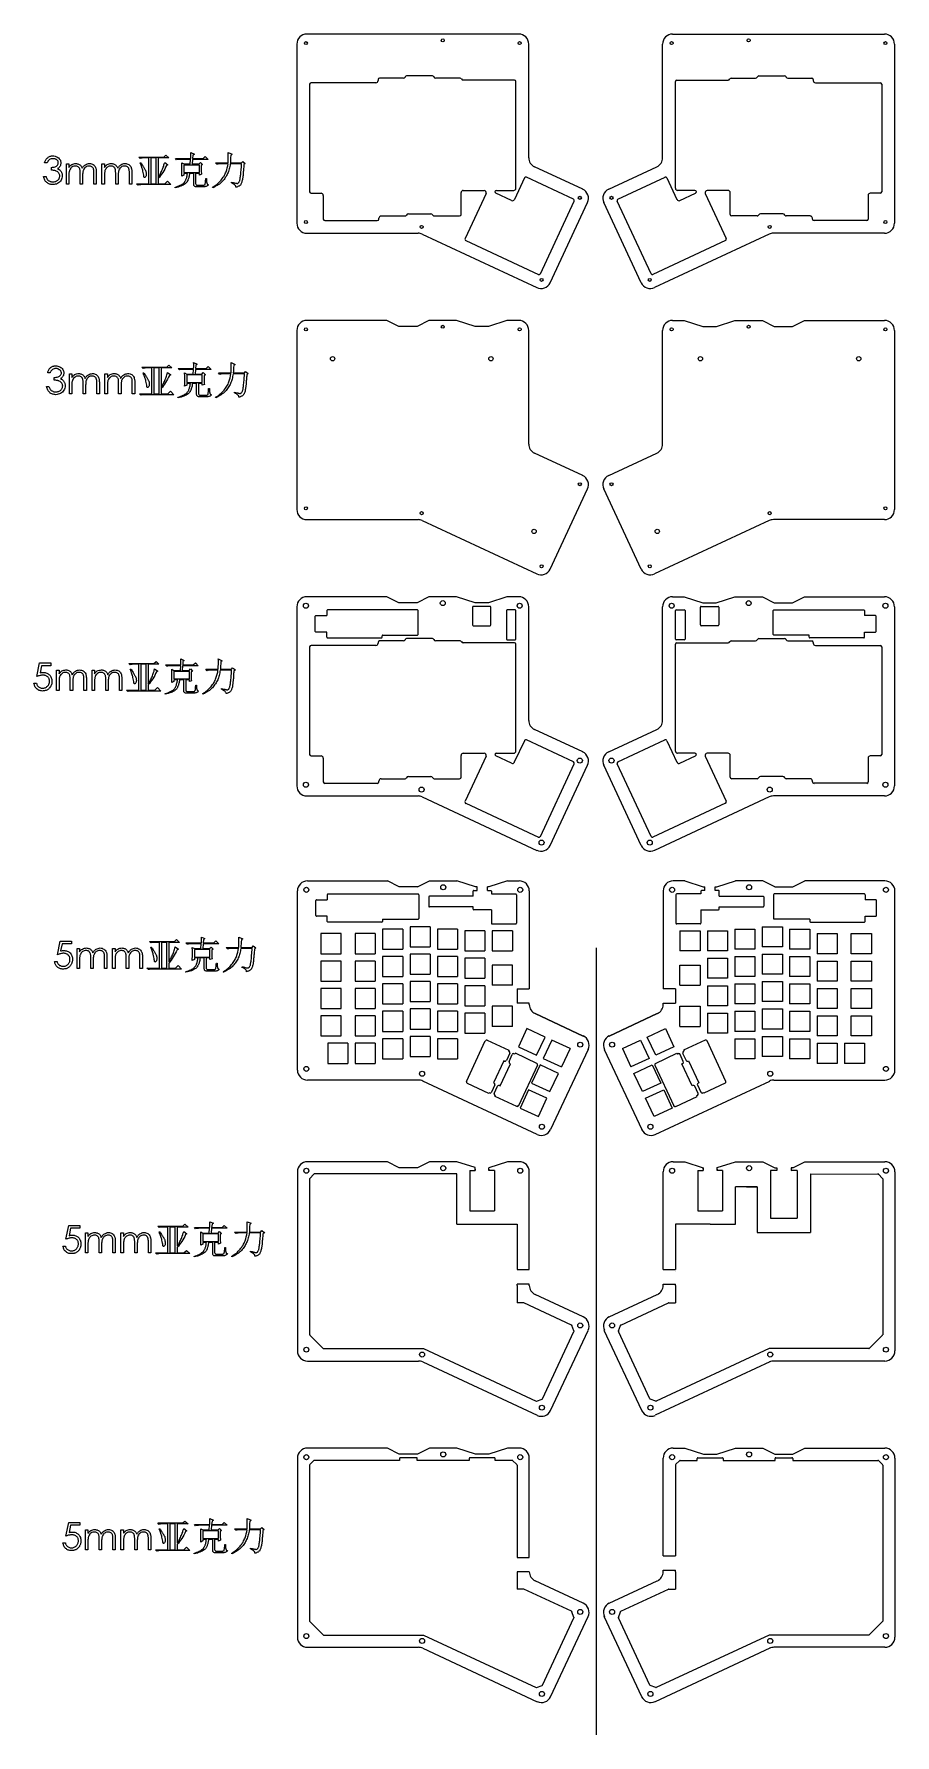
# Model space of a CAD drawing. Extents: x -270 to 328, y -806 to 376.
import ezdxf

# ---------------------------------------------------------------- set-up
doc = ezdxf.new("R2010")
doc.units = 0
doc.layers.get('0').update_dxf_attribs({"linetype": 'CONTINUOUS'})

msp = doc.modelspace()

# ---------------------------------------------------------------- linework, layer by layer
at = {"color": 7, "linetype": 'Continuous'}
for p, q in [((-87.2, 368.8), (-87.2, 244.4)), ((-87.2, 368.8), (-87.2, 244.4)), ((66.9, 375.8), (-80.2, 375.8)), ((66.9, 375.8), (-80.2, 375.8)), ((73.9, 289.9), (73.9, 368.8)), ((73.9, 289.9), (73.9, 368.8)), ((166.9, 289.9), (166.9, 368.8)), ((166.9, 289.9), (166.9, 368.8)), ((173.9, 375.8), (321, 375.8)), ((173.9, 375.8), (321, 375.8)), ((328, 368.8), (328, 244.4)), ((328, 368.8), (328, 244.4)), ((-30.7, 344.1), (-30.7, 343.5)), ((-30.7, 344.1), (-30.7, 343.5)), ((-13.2, 345.1), (-29.7, 345.1)), ((-13.2, 345.1), (-29.7, 345.1)), ((7, 346.7), (-10.9, 346.7)), ((7, 346.7), (-10.9, 346.7)), ((26.2, 345.1), (9.4, 345.1)), ((26.2, 345.1), (9.4, 345.1)), ((64, 343.8), (28.4, 343.8)), ((64, 343.8), (28.4, 343.8)), ((65, 268.6), (65, 342.8)), ((65, 268.6), (65, 342.8)), ((175.8, 268.6), (175.8, 342.8)), ((175.8, 268.6), (175.8, 342.8)), ((176.8, 343.8), (212.4, 343.8)), ((176.8, 343.8), (212.4, 343.8)), ((214.6, 345.1), (231.4, 345.1)), ((214.6, 345.1), (231.4, 345.1)), ((233.8, 346.7), (251.7, 346.7)), ((233.8, 346.7), (251.7, 346.7)), ((254, 345.1), (270.6, 345.1)), ((254, 345.1), (270.6, 345.1)), ((271.6, 344.1), (271.6, 343.5)), ((271.6, 344.1), (271.6, 343.5)), ((-78.3, 340.9), (-78.3, 266.2)), ((-78.3, 340.9), (-78.3, 266.2)), ((-32.3, 341.9), (-77.3, 341.9)), ((-32.3, 341.9), (-77.3, 341.9)), ((273.1, 341.9), (318.1, 341.9)), ((273.1, 341.9), (318.1, 341.9)), ((319.1, 340.9), (319.1, 266.2)), ((319.1, 340.9), (319.1, 266.2)), ((-262.4, 286.3), (-262.2, 286.9)), ((-260.7, 286.3), (-262.4, 286.3)), ((-262.2, 286.9), (-262, 287.4)), ((-262, 287.4), (-261.8, 287.9)), ((-261.8, 287.9), (-261.6, 288.4)), ((-261.6, 288.4), (-261.3, 288.8)), ((-261.3, 288.8), (-261, 289.2)), ((-261, 289.2), (-260.7, 289.6)), ((-260.7, 289.6), (-260.3, 289.9)), ((-260.5, 286.7), (-260.7, 286.3)), ((-260.3, 287), (-260.5, 286.7)), ((-260.3, 289.9), (-259.9, 290.2)), ((-260.1, 287.4), (-260.3, 287)), ((-259.9, 287.7), (-260.1, 287.4)), ((-259.9, 290.2), (-259.5, 290.5)), ((-259.7, 287.9), (-259.9, 287.7)), ((-259.5, 288.2), (-259.7, 287.9)), ((-259.5, 290.5), (-259.1, 290.7)), ((-259.3, 288.4), (-259.5, 288.2)), ((-259, 288.6), (-259.3, 288.4)), ((-259.1, 290.7), (-258.6, 290.9)), ((-258.5, 288.9), (-259, 288.6)), ((-258.6, 290.9), (-258.2, 291)), ((-257.9, 289.1), (-258.5, 288.9)), ((-258.2, 291), (-257.7, 291.1)), ((-257.3, 289.2), (-257.9, 289.1)), ((-257.7, 291.1), (-257.2, 291.2)), ((-256.7, 289.2), (-257.3, 289.2)), ((-257.2, 291.2), (-256.7, 291.2)), ((-256.7, 291.2), (-256, 291.1)), ((-256.3, 289.2), (-256.7, 289.2)), ((-255.9, 289.2), (-256.3, 289.2)), ((-256, 291.1), (-255.2, 291)), ((-255.5, 289.1), (-255.9, 289.2)), ((-255.2, 289), (-255.5, 289.1)), ((-255.2, 291), (-254.6, 290.8)), ((-254.8, 288.9), (-255.2, 289)), ((-255.1, 283.6), (-254.6, 283.8)), ((-254.5, 288.7), (-254.8, 288.9)), ((-254.6, 290.8), (-253.9, 290.5)), ((-254.6, 283.8), (-254.1, 284.1)), ((-254.2, 288.6), (-254.5, 288.7)), ((-253.9, 288.3), (-254.2, 288.6)), ((-254.1, 284.1), (-253.7, 284.4)), ((-253.9, 290.5), (-253.3, 290.1)), ((-253.7, 288.1), (-253.9, 288.3)), ((-253.5, 287.9), (-253.7, 288.1)), ((-253.7, 284.4), (-253.4, 284.7)), ((-253.3, 287.6), (-253.5, 287.9)), ((-253.4, 284.7), (-253.2, 285.1)), ((-253.3, 290.1), (-252.7, 289.7)), ((-253.1, 287.4), (-253.3, 287.6)), ((-253.2, 285.1), (-253, 285.5)), ((-253, 287.1), (-253.1, 287.4)), ((-252.9, 286.8), (-253, 287.1)), ((-253, 285.5), (-252.9, 285.8)), ((-252.9, 286.5), (-252.9, 286.8)), ((-252.9, 286.2), (-252.9, 286.5)), ((-252.9, 285.8), (-252.9, 286.2)), ((-252.7, 289.7), (-252.3, 289.2)), ((-252.3, 289.2), (-251.9, 288.7)), ((-251.7, 284), (-252, 283.5)), ((-251.9, 288.7), (-251.5, 288.1)), ((-251.5, 284.5), (-251.7, 284)), ((-251.5, 288.1), (-251.3, 287.5)), ((-251.3, 285.1), (-251.5, 284.5)), ((-251.3, 287.5), (-251.2, 286.9)), ((-251.2, 285.6), (-251.3, 285.1)), ((-251.2, 286.9), (-251.1, 286.2)), ((-251.1, 286.2), (-251.2, 285.6)), ((-247.2, 285.6), (-245.5, 285.6)), ((-247.2, 271.6), (-247.2, 285.6)), ((-245.5, 285.6), (-245.5, 283.1)), ((-245.5, 283.1), (-245.1, 283.8)), ((-245.1, 283.8), (-244.6, 284.3)), ((-244.6, 284.3), (-244.1, 284.8)), ((-244.1, 284.8), (-243.6, 285.1)), ((-243.6, 285.1), (-242.9, 285.4)), ((-242.8, 283.7), (-243.4, 283.4)), ((-242.9, 285.4), (-242.2, 285.6)), ((-242.2, 283.9), (-242.8, 283.7)), ((-242.2, 285.6), (-241.5, 285.8)), ((-241.6, 284.1), (-242.2, 283.9)), ((-241, 284.1), (-241.6, 284.1)), ((-241.5, 285.8), (-240.7, 285.8)), ((-240.5, 284.1), (-241, 284.1)), ((-240.7, 285.8), (-240.2, 285.8)), ((-240, 284), (-240.5, 284.1)), ((-240.2, 285.8), (-239.7, 285.7)), ((-239.6, 283.8), (-240, 284)), ((-239.7, 285.7), (-239.3, 285.6)), ((-239.1, 283.6), (-239.6, 283.8)), ((-239.3, 285.6), (-238.8, 285.4)), ((-238.8, 285.4), (-238.4, 285.2)), ((-238.4, 285.2), (-238, 284.9)), ((-238, 284.9), (-237.6, 284.7)), ((-237.6, 284.7), (-237.3, 284.3)), ((-237.3, 284.3), (-237, 284)), ((-237, 284), (-236.8, 283.5)), ((-235.6, 283.6), (-235.3, 283.9)), ((-235.3, 283.9), (-235, 284.2)), ((-235, 284.2), (-234.7, 284.5)), ((-234.7, 284.5), (-234.4, 284.7)), ((-234.4, 284.7), (-234.1, 285)), ((-234.1, 285), (-233.4, 285.3)), ((-233.3, 283.7), (-233.9, 283.3)), ((-233.4, 285.3), (-232.7, 285.6)), ((-232.7, 283.9), (-233.3, 283.7)), ((-232.7, 285.6), (-231.9, 285.8)), ((-232.1, 284.1), (-232.7, 283.9)), ((-231.5, 284.1), (-232.1, 284.1)), ((-231.9, 285.8), (-231.2, 285.8)), ((-231, 284.1), (-231.5, 284.1)), ((-231.2, 285.8), (-230.5, 285.8)), ((-230.5, 284), (-231, 284.1)), ((-230.5, 285.8), (-229.8, 285.6)), ((-230, 283.8), (-230.5, 284)), ((-229.6, 283.6), (-230, 283.8)), ((-229.8, 285.6), (-229.2, 285.4)), ((-229.2, 285.4), (-228.6, 285.1)), ((-228.6, 285.1), (-228.1, 284.7)), ((-228.1, 284.7), (-227.7, 284.2)), ((-227.7, 284.2), (-227.3, 283.7)), ((-227.3, 283.7), (-227, 283.1)), ((-222.6, 285.6), (-220.9, 285.6)), ((-222.6, 271.6), (-222.6, 285.6)), ((-220.9, 285.6), (-220.9, 283.1)), ((-220.9, 283.1), (-220.4, 283.8)), ((-220.4, 283.8), (-219.9, 284.3)), ((-219.9, 284.3), (-219.4, 284.8)), ((-219.4, 284.8), (-218.9, 285.1)), ((-218.9, 285.1), (-218.2, 285.4)), ((-218.2, 283.7), (-218.7, 283.4)), ((-218.2, 285.4), (-217.5, 285.6)), ((-217.6, 283.9), (-218.2, 283.7)), ((-217, 284.1), (-217.6, 283.9)), ((-217.5, 285.6), (-216.8, 285.8)), ((-216.4, 284.1), (-217, 284.1)), ((-216.8, 285.8), (-216.1, 285.8)), ((-215.8, 284.1), (-216.4, 284.1)), ((-216.1, 285.8), (-215.6, 285.8)), ((-215.3, 284), (-215.8, 284.1)), ((-215.6, 285.8), (-215.1, 285.7)), ((-214.9, 283.8), (-215.3, 284)), ((-215.1, 285.7), (-214.6, 285.6)), ((-214.5, 283.6), (-214.9, 283.8)), ((-214.6, 285.6), (-214.1, 285.4)), ((-214.1, 285.4), (-213.7, 285.2)), ((-213.7, 285.2), (-213.3, 284.9)), ((-213.3, 284.9), (-212.9, 284.7)), ((-212.9, 284.7), (-212.6, 284.3)), ((-212.6, 284.3), (-212.4, 284)), ((-212.4, 284), (-212.1, 283.5)), ((-210.9, 283.6), (-210.6, 283.9)), ((-210.6, 283.9), (-210.3, 284.2)), ((-210.3, 284.2), (-210, 284.5)), ((-210, 284.5), (-209.7, 284.7)), ((-209.7, 284.7), (-209.4, 285)), ((-209.4, 285), (-208.7, 285.3)), ((-208.7, 283.7), (-209.2, 283.3)), ((-208.7, 285.3), (-208, 285.6)), ((-208.1, 283.9), (-208.7, 283.7)), ((-207.5, 284.1), (-208.1, 283.9)), ((-208, 285.6), (-207.3, 285.8)), ((-206.8, 284.1), (-207.5, 284.1)), ((-207.3, 285.8), (-206.5, 285.8)), ((-206.3, 284.1), (-206.8, 284.1)), ((-206.5, 285.8), (-205.8, 285.8)), ((-205.8, 284), (-206.3, 284.1)), ((-205.8, 285.8), (-205.2, 285.6)), ((-205.4, 283.8), (-205.8, 284)), ((-204.9, 283.6), (-205.4, 283.8)), ((-205.2, 285.6), (-204.6, 285.4)), ((-204.6, 285.4), (-204, 285.1)), ((-204, 285.1), (-203.5, 284.7)), ((-203.5, 284.7), (-203, 284.2)), ((-203, 284.2), (-202.6, 283.7)), ((-202.6, 283.7), (-202.3, 283.1)), ((-197, 290.3), (-179.6, 290.3)), ((-196, 289.4), (-197, 290.3)), ((-195.5, 289.5), (-196, 289.4)), ((-196, 286.3), (-195.6, 286.4)), ((-195.7, 285.5), (-196, 286.3)), ((-195.4, 284.6), (-195.7, 285.5)), ((-195.6, 286.4), (-195.2, 285.8)), ((-194.9, 289.6), (-195.5, 289.5)), ((-195.1, 283.9), (-195.4, 284.6)), ((-195.2, 285.8), (-194.8, 285.2)), ((-194.8, 283.1), (-195.1, 283.9)), ((-194.2, 289.7), (-194.9, 289.6)), ((-194.8, 285.2), (-194.4, 284.6)), ((-194.4, 284.6), (-194.1, 284.1)), ((-193.6, 289.7), (-194.2, 289.7)), ((-194.1, 284.1), (-193.8, 283.6)), ((-190.1, 289.7), (-193.6, 289.7)), ((-190.1, 271.8), (-190.1, 289.7)), ((-188.6, 289.7), (-188.6, 271.8)), ((-184.9, 289.7), (-188.6, 289.7)), ((-184.9, 271.8), (-184.9, 289.7)), ((-176.1, 289.7), (-183.5, 289.7)), ((-183.5, 289.7), (-183.5, 276.2)), ((-180, 283.3), (-179.7, 284.1)), ((-179.7, 284.1), (-179.5, 284.9)), ((-179.6, 290.3), (-178.1, 291.7)), ((-179.5, 284.9), (-179.3, 285.7)), ((-179.3, 285.7), (-179, 286.6)), ((-179, 286.6), (-176.8, 285)), ((-177.7, 284.4), (-178.4, 283.2)), ((-178.1, 291.7), (-176.1, 289.7)), ((-176.8, 285), (-177.7, 284.4)), ((-170.7, 288.4), (-171.6, 289.4)), ((-171.6, 289.4), (-160.9, 289.4)), ((-170.1, 288.6), (-170.7, 288.4)), ((-169.5, 288.7), (-170.1, 288.6)), ((-168.9, 288.7), (-169.5, 288.7)), ((-168.2, 288.7), (-168.9, 288.7)), ((-161, 288.7), (-168.2, 288.7)), ((-167.1, 284.1), (-167.2, 286.3)), ((-167.2, 286.3), (-165.7, 285.5)), ((-167.1, 282), (-167.1, 284.1)), ((-165.7, 285.5), (-161.2, 285.5)), ((-165.7, 284.8), (-165.7, 279.6)), ((-154.9, 284.8), (-165.7, 284.8)), ((-161.2, 285.5), (-161, 288.7)), ((-160.9, 292.5), (-160.9, 293.4)), ((-160.9, 293.4), (-158.4, 292.4)), ((-160.9, 291.5), (-160.9, 292.5)), ((-160.9, 290.4), (-160.9, 291.5)), ((-160.9, 289.4), (-160.9, 290.4)), ((-159.7, 288.7), (-159.9, 285.5)), ((-159.9, 285.5), (-155.1, 285.5)), ((-148.9, 288.7), (-159.7, 288.7)), ((-159.4, 291.6), (-159.6, 289.4)), ((-159.6, 289.4), (-152.3, 289.4)), ((-158.4, 292.4), (-159.4, 291.6)), ((-155.1, 285.5), (-154.2, 286.5)), ((-154.9, 279.6), (-154.9, 284.8)), ((-154.2, 286.5), (-152.7, 285.1)), ((-152.7, 285.1), (-153.6, 284.5)), ((-153.6, 284.5), (-153.6, 282.3)), ((-152.3, 289.4), (-150.8, 290.8)), ((-150.8, 290.8), (-148.9, 288.7)), ((-142.7, 285.3), (-143.6, 286.2)), ((-143.6, 286.2), (-134.9, 286.2)), ((-142.1, 285.4), (-142.7, 285.3)), ((-141.5, 285.5), (-142.1, 285.4)), ((-140.9, 285.5), (-141.5, 285.5)), ((-140.2, 285.6), (-140.9, 285.5)), ((-135, 285.6), (-140.2, 285.6)), ((-135.5, 282.8), (-135.2, 284.2)), ((-135.2, 284.2), (-135, 285.6)), ((-134.9, 288.5), (-134.8, 289.5)), ((-134.9, 287.4), (-134.9, 288.5)), ((-134.9, 286.2), (-134.9, 287.4)), ((-134.8, 292.8), (-134.8, 293.4)), ((-134.8, 293.4), (-132.2, 292.3)), ((-134.8, 292.1), (-134.8, 292.8)), ((-134.8, 291.3), (-134.8, 292.1)), ((-134.8, 290.5), (-134.8, 291.3)), ((-134.8, 289.5), (-134.8, 290.5)), ((-133.8, 283.8), (-134, 282.9)), ((-133.6, 284.7), (-133.8, 283.8)), ((-133.5, 285.6), (-133.6, 284.7)), ((-125.6, 285.6), (-133.5, 285.6)), ((-133.3, 287.4), (-133.4, 286.2)), ((-133.4, 286.2), (-125.7, 286.2)), ((-133.2, 290), (-133.3, 288.6)), ((-133.3, 288.6), (-133.3, 287.4)), ((-133.1, 291.4), (-133.2, 290)), ((-132.2, 292.3), (-133.1, 291.4)), ((-125.7, 286.2), (-124.8, 287.3)), ((-125.7, 284.3), (-125.6, 285.6)), ((-125.7, 283.1), (-125.7, 284.3)), ((-124.8, 287.3), (-123, 285.9)), ((-124, 285.1), (-124.1, 284.1)), ((-124.1, 284.1), (-124.1, 283.2)), ((-123, 285.9), (-124, 285.1)), ((-263, 276.1), (-263.1, 276.8)), ((-263.1, 276.8), (-261.4, 276.8)), ((-262.8, 275.5), (-263, 276.1)), ((-262.6, 274.9), (-262.8, 275.5)), ((-262.3, 274.3), (-262.6, 274.9)), ((-262, 273.8), (-262.3, 274.3)), ((-261.7, 273.4), (-262, 273.8)), ((-261.3, 273), (-261.7, 273.4)), ((-261.4, 276.8), (-261.3, 276.3)), ((-261.3, 276.3), (-261.1, 275.9)), ((-260.9, 272.6), (-261.3, 273)), ((-261.1, 275.9), (-260.9, 275.6)), ((-260.9, 275.6), (-260.8, 275.2)), ((-260.5, 272.3), (-260.9, 272.6)), ((-260.8, 275.2), (-260.6, 274.9)), ((-260.6, 274.9), (-260.4, 274.6)), ((-260, 272), (-260.5, 272.3)), ((-260.4, 274.6), (-260.1, 274.4)), ((-260.1, 274.4), (-259.9, 274.1)), ((-259.6, 271.7), (-260, 272)), ((-259.9, 274.1), (-259.6, 273.9)), ((-259.6, 273.9), (-259.2, 273.7)), ((-259.2, 273.7), (-258.9, 273.5)), ((-258.9, 273.5), (-258.5, 273.4)), ((-258.5, 273.4), (-258.1, 273.3)), ((-258.1, 273.3), (-257.6, 273.2)), ((-257.7, 283.1), (-257, 283.2)), ((-257.7, 281.2), (-257.7, 283.1)), ((-257.2, 281.1), (-257.7, 281.2)), ((-257.6, 273.2), (-257.2, 273.1)), ((-256.6, 281.1), (-257.2, 281.1)), ((-257.2, 273.1), (-256.7, 273.1)), ((-257, 283.2), (-256.4, 283.2)), ((-256.7, 273.1), (-256.2, 273.1)), ((-256.2, 281), (-256.6, 281.1)), ((-256.4, 283.2), (-255.7, 283.4)), ((-255.7, 281), (-256.2, 281)), ((-256.2, 273.1), (-255.7, 273.2)), ((-255.7, 283.4), (-255.1, 283.6)), ((-255.3, 280.9), (-255.7, 281)), ((-255.7, 273.2), (-255.2, 273.3)), ((-254.9, 280.8), (-255.3, 280.9)), ((-255.2, 273.3), (-254.7, 273.4)), ((-254.6, 280.7), (-254.9, 280.8)), ((-254.7, 273.4), (-254.3, 273.6)), ((-254.3, 280.6), (-254.6, 280.7)), ((-253.8, 280.3), (-254.3, 280.6)), ((-254.3, 273.6), (-253.9, 273.8)), ((-253.4, 272), (-254.2, 271.6)), ((-253.9, 273.8), (-253.6, 274)), ((-253.3, 280), (-253.8, 280.3)), ((-253.6, 274), (-253.2, 274.3)), ((-252.8, 282.7), (-253.4, 282.3)), ((-253.4, 282.3), (-252.8, 282)), ((-252.7, 272.4), (-253.4, 272)), ((-252.9, 279.6), (-253.3, 280)), ((-253.2, 274.3), (-252.9, 274.6)), ((-252.5, 279.2), (-252.9, 279.6)), ((-252.9, 274.6), (-252.6, 274.9)), ((-252.4, 283.1), (-252.8, 282.7)), ((-252.8, 282), (-252.2, 281.6)), ((-252.1, 272.9), (-252.7, 272.4)), ((-252.6, 274.9), (-252.4, 275.3)), ((-252.2, 278.7), (-252.5, 279.2)), ((-252, 283.5), (-252.4, 283.1)), ((-252.4, 275.3), (-252.2, 275.6)), ((-252.2, 281.6), (-251.7, 281.2)), ((-252, 278.2), (-252.2, 278.7)), ((-252.2, 275.6), (-252.1, 276)), ((-252.1, 276), (-252, 276.4)), ((-251.5, 273.5), (-252.1, 272.9)), ((-251.9, 277.7), (-252, 278.2)), ((-252, 276.4), (-251.9, 276.7)), ((-251.9, 277.1), (-251.9, 277.7)), ((-251.9, 276.7), (-251.9, 277.1)), ((-251.7, 281.2), (-251.3, 280.7)), ((-251, 274.2), (-251.5, 273.5)), ((-251.3, 280.7), (-251, 280.3)), ((-251, 280.3), (-250.8, 279.9)), ((-250.7, 275), (-251, 274.2)), ((-250.8, 279.9), (-250.6, 279.5)), ((-250.4, 275.7), (-250.7, 275)), ((-250.6, 279.5), (-250.4, 279.1)), ((-250.4, 279.1), (-250.3, 278.7)), ((-250.2, 276.5), (-250.4, 275.7)), ((-250.3, 278.7), (-250.2, 278.2)), ((-250.2, 278.2), (-250.2, 277.8)), ((-250.2, 277.8), (-250.2, 277.3)), ((-250.2, 277.3), (-250.2, 276.5)), ((-245.4, 279.8), (-245.5, 279.3)), ((-245.5, 279.3), (-245.5, 278.7)), ((-245.5, 278.7), (-245.5, 278.1)), ((-245.5, 278.1), (-245.5, 277.5)), ((-245.5, 277.5), (-245.5, 271.6)), ((-245.3, 280.2), (-245.4, 279.8)), ((-245.2, 280.6), (-245.3, 280.2)), ((-245.1, 281), (-245.2, 280.6)), ((-245, 281.4), (-245.1, 281)), ((-244.7, 282), (-245, 281.4)), ((-244.3, 282.5), (-244.7, 282)), ((-243.9, 283), (-244.3, 282.5)), ((-243.4, 283.4), (-243.9, 283)), ((-238.8, 283.3), (-239.1, 283.6)), ((-238.5, 282.9), (-238.8, 283.3)), ((-238.2, 282.6), (-238.5, 282.9)), ((-238, 282.1), (-238.2, 282.6)), ((-238, 281.9), (-238, 282.1)), ((-237.9, 281.6), (-238, 281.9)), ((-237.8, 281.2), (-237.9, 281.6)), ((-237.8, 280.8), (-237.8, 281.2)), ((-237.8, 280.4), (-237.8, 280.8)), ((-237.7, 279.9), (-237.8, 280.4)), ((-237.7, 279.3), (-237.7, 279.9)), ((-237.7, 278.7), (-237.7, 279.3)), ((-237.7, 271.6), (-237.7, 278.7)), ((-236.8, 283.5), (-236.5, 283)), ((-236.5, 283), (-236.3, 282.5)), ((-236.3, 282.5), (-236.1, 282.9)), ((-236.1, 282.9), (-235.8, 283.2)), ((-235.9, 279.1), (-236, 278.4)), ((-236, 278.4), (-236, 277.8)), ((-236, 277.8), (-236, 277.1)), ((-236, 277.1), (-236, 271.6)), ((-235.8, 280.1), (-235.9, 279.6)), ((-235.9, 279.6), (-235.9, 279.1)), ((-235.8, 283.2), (-235.6, 283.6)), ((-235.7, 280.6), (-235.8, 280.1)), ((-235.6, 281), (-235.7, 280.6)), ((-235.5, 281.3), (-235.6, 281)), ((-235.2, 281.9), (-235.5, 281.3)), ((-234.8, 282.5), (-235.2, 281.9)), ((-234.4, 282.9), (-234.8, 282.5)), ((-233.9, 283.3), (-234.4, 282.9)), ((-229.3, 283.3), (-229.6, 283.6)), ((-228.9, 283), (-229.3, 283.3)), ((-228.7, 282.6), (-228.9, 283)), ((-228.5, 282.3), (-228.7, 282.6)), ((-228.4, 282), (-228.5, 282.3)), ((-228.4, 281.7), (-228.4, 282)), ((-228.3, 281.4), (-228.4, 281.7)), ((-228.3, 281.1), (-228.3, 281.4)), ((-228.2, 280.7), (-228.3, 281.1)), ((-228.2, 280.2), (-228.2, 280.7)), ((-228.2, 279.7), (-228.2, 280.2)), ((-228.2, 279.2), (-228.2, 279.7)), ((-228.2, 271.6), (-228.2, 279.2)), ((-227, 283.1), (-226.9, 282.7)), ((-226.9, 282.7), (-226.8, 282.3)), ((-226.8, 282.3), (-226.7, 281.9)), ((-226.7, 281.9), (-226.6, 281.5)), ((-226.6, 281.5), (-226.6, 280.9)), ((-226.6, 280.9), (-226.5, 280.4)), ((-226.5, 280.4), (-226.5, 279.8)), ((-226.5, 279.8), (-226.5, 279.2)), ((-226.5, 279.2), (-226.5, 271.6)), ((-220.8, 278.1), (-220.9, 277.5)), ((-220.9, 277.5), (-220.9, 271.6)), ((-220.7, 279.8), (-220.8, 279.3)), ((-220.8, 279.3), (-220.8, 278.7)), ((-220.8, 278.7), (-220.8, 278.1)), ((-220.6, 280.6), (-220.7, 280.2)), ((-220.7, 280.2), (-220.7, 279.8)), ((-220.5, 281), (-220.6, 280.6)), ((-220.3, 281.4), (-220.5, 281)), ((-220, 282), (-220.3, 281.4)), ((-219.7, 282.5), (-220, 282)), ((-219.2, 283), (-219.7, 282.5)), ((-218.7, 283.4), (-219.2, 283)), ((-214.1, 283.3), (-214.5, 283.6)), ((-213.8, 282.9), (-214.1, 283.3)), ((-213.5, 282.6), (-213.8, 282.9)), ((-213.4, 282.1), (-213.5, 282.6)), ((-213.3, 281.9), (-213.4, 282.1)), ((-213.2, 281.6), (-213.3, 281.9)), ((-213.2, 281.2), (-213.2, 281.6)), ((-213.1, 280.8), (-213.2, 281.2)), ((-213.1, 280.4), (-213.1, 280.8)), ((-213.1, 279.9), (-213.1, 280.4)), ((-213, 279.3), (-213.1, 279.9)), ((-213, 278.7), (-213, 279.3)), ((-213, 271.6), (-213, 278.7)), ((-212.1, 283.5), (-211.8, 283)), ((-211.8, 283), (-211.6, 282.5)), ((-211.6, 282.5), (-211.4, 282.9)), ((-211.4, 282.9), (-211.2, 283.2)), ((-211.2, 279.6), (-211.3, 279.1)), ((-211.3, 279.1), (-211.3, 278.4)), ((-211.3, 278.4), (-211.3, 277.8)), ((-211.3, 277.8), (-211.3, 277.1)), ((-211.3, 277.1), (-211.3, 271.6)), ((-211.2, 283.2), (-210.9, 283.6)), ((-211.1, 280.1), (-211.2, 279.6)), ((-210.9, 281), (-211.1, 280.6)), ((-211.1, 280.6), (-211.1, 280.1)), ((-210.8, 281.3), (-210.9, 281)), ((-210.5, 281.9), (-210.8, 281.3)), ((-210.2, 282.5), (-210.5, 281.9)), ((-209.7, 282.9), (-210.2, 282.5)), ((-209.2, 283.3), (-209.7, 282.9)), ((-204.6, 283.3), (-204.9, 283.6)), ((-204.3, 283), (-204.6, 283.3)), ((-204, 282.6), (-204.3, 283)), ((-203.8, 282.3), (-204, 282.6)), ((-203.8, 282), (-203.8, 282.3)), ((-203.7, 281.7), (-203.8, 282)), ((-203.6, 281.4), (-203.7, 281.7)), ((-203.6, 281.1), (-203.6, 281.4)), ((-203.6, 280.7), (-203.6, 281.1)), ((-203.5, 280.2), (-203.6, 280.7)), ((-203.5, 279.7), (-203.5, 280.2)), ((-203.5, 279.2), (-203.5, 279.7)), ((-203.5, 271.6), (-203.5, 279.2)), ((-202.3, 283.1), (-202.2, 282.7)), ((-202.2, 282.7), (-202.1, 282.3)), ((-202.1, 282.3), (-202, 281.9)), ((-202, 281.9), (-201.9, 281.5)), ((-201.9, 281.5), (-201.9, 280.9)), ((-201.9, 280.9), (-201.8, 280.4)), ((-201.8, 280.4), (-201.8, 279.8)), ((-201.8, 279.8), (-201.8, 279.2)), ((-201.8, 279.2), (-201.8, 271.6)), ((-194.6, 282.4), (-194.8, 283.1)), ((-194.4, 281.8), (-194.6, 282.4)), ((-194.3, 281.2), (-194.4, 281.8)), ((-194.1, 280.6), (-194.3, 281.2)), ((-193.9, 279.5), (-194.1, 280.6)), ((-193.7, 278.6), (-193.9, 279.5)), ((-193.8, 283.6), (-193.5, 283.1)), ((-193.6, 277.8), (-193.7, 278.6)), ((-193.5, 277), (-193.6, 277.8)), ((-193.5, 283.1), (-193.2, 282.6)), ((-193.4, 276.8), (-193.5, 277)), ((-193.4, 276.6), (-193.4, 276.8)), ((-193.3, 276.5), (-193.4, 276.6)), ((-193.3, 276.3), (-193.3, 276.5)), ((-193.2, 276.2), (-193.3, 276.3)), ((-193.2, 282.6), (-193, 282.2)), ((-193.1, 276.2), (-193.2, 276.2)), ((-193, 276.1), (-193.1, 276.2)), ((-193, 282.2), (-192.7, 281.8)), ((-192.8, 276.1), (-193, 276.1)), ((-193, 276.1), (-193, 276.1)), ((-192.7, 276.2), (-192.8, 276.1)), ((-192.7, 281.8), (-192.6, 281.5)), ((-192.5, 276.4), (-192.7, 276.2)), ((-192.6, 281.5), (-192.4, 281.2)), ((-192.3, 276.6), (-192.5, 276.4)), ((-192.4, 281.2), (-192.3, 280.9)), ((-192.3, 280.9), (-192.1, 280.6)), ((-192.1, 276.9), (-192.3, 276.6)), ((-192.1, 280.6), (-192.1, 280.4)), ((-192.1, 280.4), (-192, 280.2)), ((-191.9, 277.3), (-192.1, 276.9)), ((-192, 280.2), (-192, 280.1)), ((-192, 280.1), (-191.9, 279.5)), ((-191.9, 279.5), (-191.9, 279.1)), ((-191.9, 279.1), (-191.8, 278.7)), ((-191.8, 277.8), (-191.9, 277.3)), ((-191.8, 278.7), (-191.8, 278.4)), ((-191.8, 278.4), (-191.8, 277.8)), ((-183.5, 276.2), (-183.3, 276.6)), ((-182.7, 276.4), (-183.5, 275.4)), ((-183.5, 275.4), (-183.5, 271.8)), ((-183.3, 276.6), (-183, 277)), ((-183, 277), (-182.8, 277.4)), ((-182.8, 277.4), (-182.5, 277.9)), ((-181.9, 277.4), (-182.7, 276.4)), ((-182.5, 277.9), (-182.2, 278.5)), ((-182.2, 278.5), (-181.9, 279)), ((-181.9, 279), (-181.6, 279.7)), ((-181.2, 278.5), (-181.9, 277.4)), ((-181.6, 279.7), (-181.3, 280.3)), ((-181.3, 280.3), (-180.9, 281)), ((-180.4, 279.6), (-181.2, 278.5)), ((-180.9, 281), (-180.6, 281.8)), ((-180.6, 281.8), (-180.3, 282.5)), ((-179.7, 280.8), (-180.4, 279.6)), ((-180.3, 282.5), (-180, 283.3)), ((-179, 282), (-179.7, 280.8)), ((-178.4, 283.2), (-179, 282)), ((-178.8, 271.8), (-177.1, 273.5)), ((-177.1, 273.5), (-174.7, 271.2)), ((-167.2, 277.1), (-167.1, 278.5)), ((-165.7, 277.8), (-167.2, 277.1)), ((-167.1, 280.9), (-167.1, 282)), ((-167.1, 279.7), (-167.1, 280.9)), ((-167.1, 278.5), (-167.1, 279.7)), ((-166.9, 271.5), (-166.3, 271.8)), ((-166.3, 271.8), (-165.8, 272.2)), ((-165.8, 272.2), (-165.6, 272.5)), ((-165.7, 279.6), (-154.9, 279.6)), ((-163.2, 279), (-165.7, 279)), ((-165.7, 279), (-165.7, 277.8)), ((-165.6, 272.5), (-165.3, 272.7)), ((-165.3, 272.7), (-165.1, 273)), ((-165.1, 273), (-164.9, 273.3)), ((-164.9, 273.3), (-164.7, 273.6)), ((-164.5, 271.9), (-164.8, 271.7)), ((-164.7, 273.6), (-164.5, 274)), ((-164.5, 274), (-164.4, 274.3)), ((-164.2, 272.2), (-164.5, 271.9)), ((-164.4, 274.3), (-164.2, 274.7)), ((-164.2, 274.7), (-164, 275.2)), ((-164, 272.5), (-164.2, 272.2)), ((-164, 275.2), (-163.9, 275.6)), ((-163.7, 272.8), (-164, 272.5)), ((-163.9, 275.6), (-163.7, 276.1)), ((-163.7, 276.1), (-163.6, 276.6)), ((-163.5, 273.1), (-163.7, 272.8)), ((-163.6, 276.6), (-163.5, 277.2)), ((-163.5, 277.2), (-163.4, 277.8)), ((-163.3, 273.5), (-163.5, 273.1)), ((-163.4, 277.8), (-163.3, 278.3)), ((-163.3, 278.3), (-163.2, 279)), ((-163, 273.9), (-163.3, 273.5)), ((-162.9, 274.4), (-163, 273.9)), ((-162.7, 274.9), (-162.9, 274.4)), ((-162.5, 275.4), (-162.7, 274.9)), ((-162.3, 275.9), (-162.5, 275.4)), ((-162.2, 276.4), (-162.3, 275.9)), ((-162.1, 277), (-162.2, 276.4)), ((-161.9, 277.7), (-162.1, 277)), ((-161.8, 278.3), (-161.9, 277.7)), ((-161.7, 279), (-161.8, 278.3)), ((-158.8, 279), (-161.7, 279)), ((-158.8, 271.7), (-158.8, 279)), ((-154.9, 279), (-157.5, 279)), ((-157.5, 279), (-157.5, 272.3)), ((-157.5, 272.3), (-157.5, 271.9)), ((-157.5, 271.9), (-157.4, 271.6)), ((-154.9, 277.7), (-154.9, 279)), ((-153.5, 278.4), (-154.9, 277.7)), ((-153.6, 282.3), (-153.6, 281.2)), ((-153.6, 281.2), (-153.6, 280.1)), ((-153.6, 280.1), (-153.5, 279.2)), ((-153.5, 279.2), (-153.5, 278.4)), ((-150.9, 271.7), (-150.8, 271.9)), ((-150.8, 271.9), (-150.7, 272.3)), ((-150.7, 272.6), (-150.6, 273.1)), ((-150.7, 272.3), (-150.7, 272.6)), ((-150.6, 274.1), (-150.5, 274.7)), ((-150.6, 273.5), (-150.6, 274.1)), ((-150.6, 273.1), (-150.6, 273.5)), ((-150.5, 274.7), (-150.5, 275.4)), ((-150.5, 275.4), (-150, 275.4)), ((-150, 275.4), (-150, 274.6)), ((-150, 274.6), (-149.9, 273.9)), ((-149.9, 273.9), (-149.9, 273.2)), ((-149.9, 273.2), (-149.8, 272.5)), ((-149.8, 272.5), (-149.7, 272.2)), ((-149.7, 272.2), (-149.6, 272)), ((-149.6, 272), (-149.5, 271.7)), ((-142.5, 271.6), (-141.7, 272.3)), ((-141.7, 272.3), (-141.1, 272.9)), ((-141.1, 272.9), (-140.4, 273.6)), ((-140.3, 272.2), (-141, 271.6)), ((-140.4, 273.6), (-139.8, 274.3)), ((-139.6, 272.8), (-140.3, 272.2)), ((-139.8, 274.3), (-139.3, 275)), ((-139, 273.4), (-139.6, 272.8)), ((-139.3, 275), (-138.8, 275.7)), ((-138.4, 274.1), (-139, 273.4)), ((-138.8, 275.7), (-138.3, 276.4)), ((-137.8, 274.7), (-138.4, 274.1)), ((-138.3, 276.4), (-137.8, 277.1)), ((-137.8, 277.1), (-137.4, 277.8)), ((-137.3, 275.4), (-137.8, 274.7)), ((-137.4, 277.8), (-137.1, 278.6)), ((-136.9, 276.1), (-137.3, 275.4)), ((-137.1, 278.6), (-136.7, 279.3)), ((-136.4, 276.8), (-136.9, 276.1)), ((-136.7, 279.3), (-136.4, 280)), ((-136.4, 280), (-135.9, 281.4)), ((-136, 277.5), (-136.4, 276.8)), ((-135.6, 278.2), (-136, 277.5)), ((-135.9, 281.4), (-135.5, 282.8)), ((-135.3, 278.9), (-135.6, 278.2)), ((-135, 279.7), (-135.3, 278.9)), ((-134.7, 280.4), (-135, 279.7)), ((-134.4, 281.2), (-134.7, 280.4)), ((-134.2, 282.1), (-134.4, 281.2)), ((-134, 282.9), (-134.2, 282.1)), ((-132.7, 272.4), (-132.6, 272.9)), ((-131.9, 272), (-132.7, 272.4)), ((-132.6, 272.9), (-131.9, 272.7)), ((-131.9, 272.7), (-131.4, 272.6)), ((-131.2, 271.6), (-131.9, 272)), ((-131.4, 272.6), (-130.8, 272.4)), ((-130.8, 272.4), (-130.4, 272.3)), ((-130.4, 272.3), (-129.9, 272.2)), ((-129.9, 272.2), (-129.5, 272.1)), ((-129.5, 272.1), (-129.2, 272.1)), ((-129.2, 272.1), (-128.9, 272)), ((-128.9, 272), (-128.6, 272)), ((-128.6, 272), (-128.3, 272)), ((-128.3, 272), (-128.1, 272.2)), ((-128.1, 272.2), (-127.8, 272.3)), ((-127.8, 272.3), (-127.6, 272.6)), ((-127.6, 272.6), (-127.4, 272.8)), ((-127.4, 272.8), (-127.2, 273.2)), ((-127.2, 273.2), (-127, 273.6)), ((-127, 273.6), (-126.9, 273.9)), ((-126.9, 273.9), (-126.8, 274.2)), ((-126.8, 274.2), (-126.7, 274.6)), ((-126.7, 274.6), (-126.6, 275)), ((-126.6, 275.5), (-126.5, 276.1)), ((-126.6, 275), (-126.6, 275.5)), ((-126.5, 276.1), (-126.4, 276.8)), ((-126.4, 276.8), (-126.3, 277.5)), ((-126.3, 277.5), (-126.2, 278.3)), ((-126.2, 278.3), (-126.1, 279.1)), ((-126.1, 279.1), (-126, 280)), ((-126, 280), (-125.9, 281)), ((-125.8, 272), (-126, 271.6)), ((-125.9, 281), (-125.8, 282)), ((-125.8, 282), (-125.7, 283.1)), ((-125.6, 272.4), (-125.8, 272)), ((-125.4, 272.9), (-125.6, 272.4)), ((-125.3, 273.5), (-125.4, 272.9)), ((-125.1, 274.1), (-125.3, 273.5)), ((-125, 274.7), (-125.1, 274.1)), ((-124.9, 275), (-125, 274.7)), ((-124.8, 275.8), (-124.9, 275.4)), ((-124.9, 275.4), (-124.9, 275)), ((-124.7, 276.8), (-124.8, 276.3)), ((-124.8, 276.3), (-124.8, 275.8)), ((-124.6, 277.4), (-124.7, 276.8)), ((-124.5, 278.6), (-124.6, 278)), ((-124.6, 278), (-124.6, 277.4)), ((-124.4, 280), (-124.5, 279.3)), ((-124.5, 279.3), (-124.5, 278.6)), ((-124.3, 280.7), (-124.4, 280)), ((-124.2, 282.3), (-124.3, 281.5)), ((-124.3, 281.5), (-124.3, 280.7)), ((-124.1, 283.2), (-124.2, 282.3)), ((70.9, 275.8), (64, 260.8)), ((70.9, 275.8), (64, 260.8)), ((105, 261.1), (72.3, 276.3)), ((105, 261.1), (72.3, 276.3)), ((111.4, 268), (78, 283.6)), ((111.4, 268), (78, 283.6)), ((129.5, 268), (162.9, 283.6)), ((129.5, 268), (162.9, 283.6)), ((135.9, 261.1), (168.6, 276.3)), ((135.9, 261.1), (168.6, 276.3)), ((169.9, 275.8), (176.9, 260.8)), ((169.9, 275.8), (176.9, 260.8)), ((-259, 271.5), (-259.6, 271.7)), ((-258.5, 271.4), (-259, 271.5)), ((-258, 271.2), (-258.5, 271.4)), ((-257.4, 271.2), (-258, 271.2)), ((-256.8, 271.2), (-257.4, 271.2)), ((-255.9, 271.2), (-256.8, 271.2)), ((-255, 271.4), (-255.9, 271.2)), ((-254.2, 271.6), (-255, 271.4)), ((-245.5, 271.6), (-247.2, 271.6)), ((-236, 271.6), (-237.7, 271.6)), ((-226.5, 271.6), (-228.2, 271.6)), ((-220.9, 271.6), (-222.6, 271.6)), ((-211.3, 271.6), (-213, 271.6)), ((-201.8, 271.6), (-203.5, 271.6)), ((-197.7, 270.9), (-198.6, 271.8)), ((-198.6, 271.8), (-190.1, 271.8)), ((-197.1, 271), (-197.7, 270.9)), ((-196.5, 271.1), (-197.1, 271)), ((-195.9, 271.1), (-196.5, 271.1)), ((-195.2, 271.2), (-195.9, 271.1)), ((-174.7, 271.2), (-195.2, 271.2)), ((-188.6, 271.8), (-184.9, 271.8)), ((-183.5, 271.8), (-178.8, 271.8)), ((-171.8, 269.3), (-170.8, 269.6)), ((-171.7, 269), (-171.8, 269.3)), ((-170.6, 269.2), (-171.7, 269)), ((-170.8, 269.6), (-169.9, 270)), ((-169.6, 269.5), (-170.6, 269.2)), ((-169.9, 270), (-169.1, 270.3)), ((-168.6, 269.8), (-169.6, 269.5)), ((-169.1, 270.3), (-168.3, 270.7)), ((-167.7, 270.1), (-168.6, 269.8)), ((-168.3, 270.7), (-167.5, 271.1)), ((-166.8, 270.5), (-167.7, 270.1)), ((-167.5, 271.1), (-166.9, 271.5)), ((-166.1, 270.8), (-166.8, 270.5)), ((-165.4, 271.2), (-166.1, 270.8)), ((-164.8, 271.7), (-165.4, 271.2)), ((-158.8, 271.2), (-158.8, 271.7)), ((-158.8, 270.8), (-158.8, 271.2)), ((-158.7, 270.5), (-158.8, 270.8)), ((-158.5, 270.2), (-158.7, 270.5)), ((-158.3, 270), (-158.5, 270.2)), ((-158, 269.8), (-158.3, 270)), ((-157.7, 269.7), (-158, 269.8)), ((-157.3, 269.7), (-157.7, 269.7)), ((-157.4, 271.6), (-157.3, 271.4)), ((-157.3, 271.4), (-157.2, 271.1)), ((-151.7, 269.7), (-157.3, 269.7)), ((-157.2, 271.1), (-157, 271)), ((-157, 271), (-156.8, 270.9)), ((-156.8, 270.9), (-156.6, 270.8)), ((-156.6, 270.8), (-156.3, 270.8)), ((-156.3, 270.8), (-152.1, 270.8)), ((-152.1, 270.8), (-151.9, 270.8)), ((-151.9, 270.8), (-151.7, 270.9)), ((-151.7, 270.9), (-151.5, 270.9)), ((-151.1, 269.7), (-151.7, 269.7)), ((-151.5, 270.9), (-151.3, 271)), ((-151.3, 271), (-151.2, 271.2)), ((-151.2, 271.2), (-151, 271.3)), ((-150.6, 269.8), (-151.1, 269.7)), ((-151, 271.3), (-150.9, 271.5)), ((-150.9, 271.5), (-150.9, 271.7)), ((-150.1, 269.9), (-150.6, 269.8)), ((-149.7, 270.1), (-150.1, 269.9)), ((-149.4, 270.3), (-149.7, 270.1)), ((-149.5, 271.7), (-149.4, 271.5)), ((-149.4, 271.5), (-149.2, 271.4)), ((-149.1, 270.5), (-149.4, 270.3)), ((-149.2, 271.4), (-149.1, 271.3)), ((-149.1, 271.3), (-148.9, 271.2)), ((-148.8, 270.8), (-149.1, 270.5)), ((-148.9, 271.2), (-148.6, 271.1)), ((-148.6, 271.1), (-148.8, 270.8)), ((-145.7, 269.4), (-144.8, 269.9)), ((-145.6, 269), (-145.7, 269.4)), ((-144.5, 269.5), (-145.6, 269)), ((-144.8, 269.9), (-144, 270.5)), ((-143.6, 270), (-144.5, 269.5)), ((-144, 270.5), (-143.2, 271)), ((-142.6, 270.5), (-143.6, 270)), ((-143.2, 271), (-142.5, 271.6)), ((-141.8, 271.1), (-142.6, 270.5)), ((-141, 271.6), (-141.8, 271.1)), ((-130.6, 271.2), (-131.2, 271.6)), ((-130.2, 270.8), (-130.6, 271.2)), ((-129.8, 270.5), (-130.2, 270.8)), ((-129.6, 270.1), (-129.8, 270.5)), ((-129.5, 269.7), (-129.6, 270.1)), ((-129.5, 269.4), (-129.5, 269.7)), ((-129, 269.5), (-129.5, 269.4)), ((-128.5, 269.6), (-129, 269.5)), ((-128.1, 269.8), (-128.5, 269.6)), ((-127.7, 270), (-128.1, 269.8)), ((-127.3, 270.2), (-127.7, 270)), ((-127, 270.4), (-127.3, 270.2)), ((-126.7, 270.6), (-127, 270.4)), ((-126.4, 270.9), (-126.7, 270.6)), ((-126.2, 271.2), (-126.4, 270.9)), ((-126, 271.6), (-126.2, 271.2)), ((-77.3, 265.2), (-70.4, 265.2)), ((-77.3, 265.2), (-70.4, 265.2)), ((-68.8, 263.7), (-68.8, 247.2)), ((-68.8, 263.7), (-68.8, 247.2)), ((26.9, 250.4), (26.9, 265.6)), ((26.9, 250.4), (26.9, 265.6)), ((28.4, 267.1), (42.9, 267.1)), ((28.4, 267.1), (42.9, 267.1)), ((44.3, 265), (29.7, 233.7)), ((44.3, 265), (29.7, 233.7)), ((61.9, 260.1), (51, 265.2)), ((61.9, 260.1), (51, 265.2)), ((51.4, 267.1), (63.5, 267.1)), ((51.4, 267.1), (63.5, 267.1)), ((189.4, 267.1), (177.3, 267.1)), ((189.4, 267.1), (177.3, 267.1)), ((178.9, 260.1), (189.8, 265.2)), ((178.9, 260.1), (189.8, 265.2)), ((196.5, 265), (211.1, 233.7)), ((196.5, 265), (211.1, 233.7)), ((212.4, 267.1), (197.9, 267.1)), ((212.4, 267.1), (197.9, 267.1)), ((213.9, 250.4), (213.9, 265.6)), ((213.9, 250.4), (213.9, 265.6)), ((309.7, 263.7), (309.7, 247.2)), ((309.7, 263.7), (309.7, 247.2)), ((318.1, 265.2), (311.2, 265.2)), ((318.1, 265.2), (311.2, 265.2)), ((-28.7, 249.4), (-12, 249.4)), ((-28.7, 249.4), (-12, 249.4)), ((-9.7, 250.9), (5.8, 250.9)), ((-9.7, 250.9), (5.8, 250.9)), ((8.2, 249.4), (25.9, 249.4)), ((8.2, 249.4), (25.9, 249.4)), ((82, 209.3), (105.5, 259.7)), ((82, 209.3), (105.5, 259.7)), ((88.8, 203), (114.8, 258.7)), ((88.8, 203), (114.8, 258.7)), ((152, 203), (126.1, 258.7)), ((152, 203), (126.1, 258.7)), ((158.9, 209.3), (135.4, 259.7)), ((158.9, 209.3), (135.4, 259.7)), ((232.6, 249.4), (214.9, 249.4)), ((232.6, 249.4), (214.9, 249.4)), ((250.5, 250.9), (235, 250.9)), ((250.5, 250.9), (235, 250.9)), ((269.5, 249.4), (252.8, 249.4)), ((269.5, 249.4), (252.8, 249.4)), ((-80.2, 237.4), (-3, 237.4)), ((-80.2, 237.4), (-3, 237.4)), ((-67.8, 246.2), (-31.3, 246.2)), ((-67.8, 246.2), (-31.3, 246.2)), ((-30.2, 247.2), (-30.2, 247.8)), ((-30.2, 247.2), (-30.2, 247.8)), ((-0.1, 236.7), (79.5, 199.6)), ((-0.1, 236.7), (79.5, 199.6)), ((240.9, 236.7), (161.3, 199.6)), ((240.9, 236.7), (161.3, 199.6)), ((321, 237.4), (243.9, 237.4)), ((321, 237.4), (243.9, 237.4)), ((271.1, 247.2), (271.1, 247.8)), ((271.1, 247.2), (271.1, 247.8)), ((308.7, 246.2), (272.1, 246.2)), ((308.7, 246.2), (272.1, 246.2)), ((30.2, 232.3), (80.6, 208.8)), ((30.2, 232.3), (80.6, 208.8)), ((210.6, 232.3), (160.2, 208.8)), ((210.6, 232.3), (160.2, 208.8)), ((-87.2, 169.8), (-87.2, 45.4)), ((-16.4, 172.7), (-24.7, 176.8)), ((4.6, 176.8), (-3.7, 172.7)), ((23.7, 176.8), (4.6, 176.8)), ((36.6, 172.7), (23.7, 176.8)), ((58.8, 176.8), (45.9, 172.7)), ((73.9, 90.9), (73.9, 169.8)), ((166.9, 90.9), (166.9, 169.8)), ((182, 176.8), (194.9, 172.7)), ((204.3, 172.7), (217.1, 176.8)), ((217.1, 176.8), (236.2, 176.8)), ((236.2, 176.8), (244.5, 172.7)), ((257.2, 172.7), (265.5, 176.8)), ((328, 169.8), (328, 45.4)), ((-260, 141.5), (-259.8, 142)), ((-259.8, 142), (-259.6, 142.5)), ((-259.6, 142.5), (-259.3, 142.9)), ((-259.3, 142.9), (-259, 143.3)), ((-259, 143.3), (-258.6, 143.7)), ((-258.6, 143.7), (-258.3, 144)), ((-258.3, 144), (-257.9, 144.3)), ((-257.9, 144.3), (-257.5, 144.6)), ((-257.7, 142), (-257.9, 141.8)), ((-257.4, 142.3), (-257.7, 142)), ((-257.5, 144.6), (-257.1, 144.8)), ((-257.2, 142.5), (-257.4, 142.3)), ((-257, 142.7), (-257.2, 142.5)), ((-257.1, 144.8), (-256.6, 145)), ((-256.5, 142.9), (-257, 142.7)), ((-256.6, 145), (-256.1, 145.1)), ((-255.9, 143.2), (-256.5, 142.9)), ((-256.1, 145.1), (-255.7, 145.2)), ((-255.3, 143.3), (-255.9, 143.2)), ((-255.7, 145.2), (-255.2, 145.3)), ((-254.6, 143.3), (-255.3, 143.3)), ((-255.2, 145.3), (-254.7, 145.3)), ((-254.7, 145.3), (-253.9, 145.2)), ((-254.2, 143.3), (-254.6, 143.3)), ((-253.8, 143.3), (-254.2, 143.3)), ((-253.9, 145.2), (-253.2, 145.1)), ((-253.5, 143.2), (-253.8, 143.3)), ((-253.1, 143.1), (-253.5, 143.2)), ((-253.2, 145.1), (-252.5, 144.9)), ((-252.8, 143), (-253.1, 143.1)), ((-252.5, 142.8), (-252.8, 143)), ((-252.5, 144.9), (-251.8, 144.6)), ((-252.2, 142.6), (-252.5, 142.8)), ((-251.9, 142.4), (-252.2, 142.6)), ((-251.6, 142.2), (-251.9, 142.4)), ((-251.8, 144.6), (-251.2, 144.2)), ((-251.4, 142), (-251.6, 142.2)), ((-251.2, 141.7), (-251.4, 142)), ((-251.2, 144.2), (-250.7, 143.8)), ((-250.7, 143.8), (-250.2, 143.3)), ((-250.2, 143.3), (-249.8, 142.7)), ((-249.8, 142.7), (-249.5, 142.2)), ((-249.5, 142.2), (-249.3, 141.6)), ((-194.9, 144.4), (-177.5, 144.4)), ((-194, 143.5), (-194.9, 144.4)), ((-193.4, 143.6), (-194, 143.5)), ((-192.8, 143.7), (-193.4, 143.6)), ((-192.2, 143.8), (-192.8, 143.7)), ((-191.5, 143.8), (-192.2, 143.8)), ((-188, 143.8), (-191.5, 143.8)), ((-188, 125.9), (-188, 143.8)), ((-186.6, 143.8), (-186.6, 125.9)), ((-182.9, 143.8), (-186.6, 143.8)), ((-182.9, 125.9), (-182.9, 143.8)), ((-174, 143.8), (-181.4, 143.8)), ((-181.4, 143.8), (-181.4, 130.3)), ((-177.5, 144.4), (-176.1, 145.8)), ((-176.1, 145.8), (-174, 143.8)), ((-168.7, 142.5), (-169.6, 143.5)), ((-169.6, 143.5), (-158.9, 143.5)), ((-168.1, 142.7), (-168.7, 142.5)), ((-167.5, 142.8), (-168.1, 142.7)), ((-166.8, 142.8), (-167.5, 142.8)), ((-166.2, 142.8), (-166.8, 142.8)), ((-159, 142.8), (-166.2, 142.8)), ((-159.2, 139.5), (-159, 142.8)), ((-158.8, 146.5), (-158.9, 147.5)), ((-158.9, 147.5), (-156.4, 146.5)), ((-158.9, 143.5), (-158.8, 144.5)), ((-158.8, 145.6), (-158.8, 146.5)), ((-158.8, 144.5), (-158.8, 145.6)), ((-157.6, 142.8), (-157.8, 139.5)), ((-146.8, 142.8), (-157.6, 142.8)), ((-157.3, 145.7), (-157.5, 143.5)), ((-157.5, 143.5), (-150.2, 143.5)), ((-156.4, 146.5), (-157.3, 145.7)), ((-150.2, 143.5), (-148.8, 144.9)), ((-148.8, 144.9), (-146.8, 142.8)), ((-132.9, 141.5), (-132.8, 142.6)), ((-132.8, 146.9), (-132.8, 147.5)), ((-132.8, 147.5), (-130.1, 146.3)), ((-132.8, 146.2), (-132.8, 146.9)), ((-132.8, 145.4), (-132.8, 146.2)), ((-132.8, 144.5), (-132.8, 145.4)), ((-132.8, 143.6), (-132.8, 144.5)), ((-132.8, 142.6), (-132.8, 143.6)), ((-131.2, 142.7), (-131.3, 141.5)), ((-131.1, 144.1), (-131.2, 142.7)), ((-131, 145.5), (-131.1, 144.1)), ((-130.1, 146.3), (-131, 145.5)), ((-260.9, 130.2), (-261.1, 130.9)), ((-261.1, 130.9), (-259.4, 130.9)), ((-260.7, 129.6), (-260.9, 130.2)), ((-260.3, 140.4), (-260.2, 141)), ((-258.6, 140.4), (-260.3, 140.4)), ((-260.2, 141), (-260, 141.5)), ((-259.4, 130.9), (-259.2, 130.4)), ((-259.2, 130.4), (-259.1, 130)), ((-259.1, 130), (-258.9, 129.6)), ((-258.5, 140.8), (-258.6, 140.4)), ((-258.3, 141.1), (-258.5, 140.8)), ((-258.1, 141.5), (-258.3, 141.1)), ((-257.9, 141.8), (-258.1, 141.5)), ((-255.7, 135.3), (-255.7, 137.2)), ((-255.7, 137.2), (-255, 137.2)), ((-255.1, 135.2), (-255.7, 135.3)), ((-254.6, 135.2), (-255.1, 135.2)), ((-255, 137.2), (-254.3, 137.3)), ((-254.1, 135.1), (-254.6, 135.2)), ((-254.3, 137.3), (-253.7, 137.5)), ((-253.7, 135.1), (-254.1, 135.1)), ((-253.7, 137.5), (-253.1, 137.7)), ((-253.3, 135), (-253.7, 135.1)), ((-252.9, 134.9), (-253.3, 135)), ((-253.1, 137.7), (-252.5, 137.9)), ((-252.6, 134.8), (-252.9, 134.9)), ((-252.3, 134.7), (-252.6, 134.8)), ((-252.5, 137.9), (-252, 138.2)), ((-251.7, 134.4), (-252.3, 134.7)), ((-252, 138.2), (-251.7, 138.5)), ((-251.7, 138.5), (-251.3, 138.8)), ((-251.3, 134.1), (-251.7, 134.4)), ((-251.3, 138.8), (-251.1, 139.2)), ((-250.8, 136.8), (-251.3, 136.4)), ((-251.3, 136.4), (-250.7, 136.1)), ((-250.9, 133.7), (-251.3, 134.1)), ((-251.1, 141.5), (-251.2, 141.7)), ((-251, 141.2), (-251.1, 141.5)), ((-251.1, 139.2), (-250.9, 139.5)), ((-250.9, 140.9), (-251, 141.2)), ((-250.8, 140.6), (-250.9, 140.9)), ((-250.9, 139.5), (-250.8, 139.9)), ((-250.5, 133.3), (-250.9, 133.7)), ((-250.8, 140.3), (-250.8, 140.6)), ((-250.8, 139.9), (-250.8, 140.3)), ((-250.4, 137.2), (-250.8, 136.8)), ((-250.7, 136.1), (-250.2, 135.7)), ((-250.2, 132.8), (-250.5, 133.3)), ((-250, 137.6), (-250.4, 137.2)), ((-250.2, 135.7), (-249.7, 135.3)), ((-250, 132.3), (-250.2, 132.8)), ((-250.2, 129.7), (-250, 130.1)), ((-249.7, 138.1), (-250, 137.6)), ((-249.9, 131.8), (-250, 132.3)), ((-250, 130.1), (-249.9, 130.5)), ((-249.8, 131.2), (-249.9, 131.8)), ((-249.9, 130.8), (-249.8, 131.2)), ((-249.9, 130.5), (-249.9, 130.8)), ((-249.4, 138.6), (-249.7, 138.1)), ((-249.7, 135.3), (-249.3, 134.8)), ((-249.2, 139.2), (-249.4, 138.6)), ((-249.3, 141.6), (-249.1, 141)), ((-249.3, 134.8), (-249, 134.4)), ((-249.1, 139.7), (-249.2, 139.2)), ((-249.1, 141), (-249.1, 140.3)), ((-249.1, 140.3), (-249.1, 139.7)), ((-249, 134.4), (-248.8, 134)), ((-248.8, 134), (-248.6, 133.6)), ((-248.6, 133.6), (-248.4, 133.2)), ((-248.4, 133.2), (-248.3, 132.8)), ((-248.3, 132.8), (-248.2, 132.3)), ((-248.2, 130.6), (-248.3, 129.8)), ((-248.2, 132.3), (-248.1, 131.9)), ((-248.1, 131.4), (-248.2, 130.6)), ((-248.1, 131.9), (-248.1, 131.4)), ((-245.2, 139.7), (-243.5, 139.7)), ((-245.2, 125.7), (-245.2, 139.7)), ((-243.5, 139.7), (-243.5, 137.2)), ((-243.5, 137.2), (-243, 137.9)), ((-243.4, 132.8), (-243.5, 132.2)), ((-243.5, 132.2), (-243.5, 131.6)), ((-243.5, 131.6), (-243.5, 125.7)), ((-243.3, 134.3), (-243.4, 133.9)), ((-243.4, 133.9), (-243.4, 133.4)), ((-243.4, 133.4), (-243.4, 132.8)), ((-243.2, 134.7), (-243.3, 134.3)), ((-243.1, 135.1), (-243.2, 134.7)), ((-243, 135.4), (-243.1, 135.1)), ((-243, 137.9), (-242.5, 138.4)), ((-242.7, 136), (-243, 135.4)), ((-242.3, 136.6), (-242.7, 136)), ((-242.5, 138.4), (-242, 138.8)), ((-241.8, 137), (-242.3, 136.6)), ((-242, 138.8), (-241.6, 139.2)), ((-241.3, 137.4), (-241.8, 137)), ((-241.6, 139.2), (-240.9, 139.5)), ((-240.8, 137.8), (-241.3, 137.4)), ((-240.9, 139.5), (-240.2, 139.7)), ((-240.2, 138), (-240.8, 137.8)), ((-240.2, 139.7), (-239.4, 139.9)), ((-239.6, 138.1), (-240.2, 138)), ((-239, 138.2), (-239.6, 138.1)), ((-239.4, 139.9), (-238.7, 139.9)), ((-238.5, 138.2), (-239, 138.2)), ((-238.7, 139.9), (-238.2, 139.9)), ((-238, 138.1), (-238.5, 138.2)), ((-238.2, 139.9), (-237.7, 139.8)), ((-237.5, 137.9), (-238, 138.1)), ((-237.7, 139.8), (-237.2, 139.7)), ((-237.1, 137.7), (-237.5, 137.9)), ((-237.2, 139.7), (-236.8, 139.5)), ((-236.7, 137.4), (-237.1, 137.7)), ((-236.8, 139.5), (-236.3, 139.3)), ((-236.4, 137), (-236.7, 137.4)), ((-236.2, 136.6), (-236.4, 137)), ((-236.3, 139.3), (-235.9, 139)), ((-236, 136.2), (-236.2, 136.6)), ((-235.9, 136), (-236, 136.2)), ((-235.9, 139), (-235.6, 138.8)), ((-235.8, 135.7), (-235.9, 136)), ((-235.8, 135.3), (-235.8, 135.7)), ((-235.7, 134.9), (-235.8, 135.3)), ((-235.7, 134.5), (-235.7, 134.9)), ((-235.7, 134), (-235.7, 134.5)), ((-235.7, 133.4), (-235.7, 134)), ((-235.7, 132.8), (-235.7, 133.4)), ((-235.7, 125.7), (-235.7, 132.8)), ((-235.6, 138.8), (-235.3, 138.4)), ((-235.3, 138.4), (-235, 138.1)), ((-235, 138.1), (-234.7, 137.6)), ((-234.7, 137.6), (-234.5, 137.1)), ((-234.5, 137.1), (-234.3, 136.5)), ((-234.3, 136.5), (-234, 136.9)), ((-234, 136.9), (-233.8, 137.3)), ((-233.9, 132.5), (-234, 131.9)), ((-234, 131.9), (-234, 131.2)), ((-234, 131.2), (-234, 125.7)), ((-233.8, 133.7), (-233.9, 133.1)), ((-233.9, 133.1), (-233.9, 132.5)), ((-233.8, 137.3), (-233.5, 137.7)), ((-233.7, 134.7), (-233.8, 134.2)), ((-233.8, 134.2), (-233.8, 133.7)), ((-233.6, 135.1), (-233.7, 134.7)), ((-233.5, 135.4), (-233.6, 135.1)), ((-233.5, 137.7), (-233.2, 138)), ((-233.2, 136), (-233.5, 135.4)), ((-233.2, 138), (-233, 138.3)), ((-232.8, 136.5), (-233.2, 136)), ((-233, 138.3), (-232.7, 138.6)), ((-232.4, 137), (-232.8, 136.5)), ((-232.7, 138.6), (-232.4, 138.8)), ((-232.4, 138.8), (-232, 139)), ((-231.9, 137.4), (-232.4, 137)), ((-232, 139), (-231.3, 139.4)), ((-231.3, 137.8), (-231.9, 137.4)), ((-231.3, 139.4), (-230.6, 139.7)), ((-230.7, 138), (-231.3, 137.8)), ((-230.1, 138.1), (-230.7, 138)), ((-230.6, 139.7), (-229.9, 139.8)), ((-229.4, 138.2), (-230.1, 138.1)), ((-229.9, 139.8), (-229.1, 139.9)), ((-228.9, 138.2), (-229.4, 138.2)), ((-229.1, 139.9), (-228.4, 139.9)), ((-228.4, 138.1), (-228.9, 138.2)), ((-228.4, 139.9), (-227.8, 139.7)), ((-228, 137.9), (-228.4, 138.1)), ((-227.6, 137.7), (-228, 137.9)), ((-227.8, 139.7), (-227.2, 139.5)), ((-227.2, 137.4), (-227.6, 137.7)), ((-227.2, 139.5), (-226.6, 139.2)), ((-226.9, 137.1), (-227.2, 137.4)), ((-226.7, 136.7), (-226.9, 137.1)), ((-226.5, 136.3), (-226.7, 136.7)), ((-226.6, 139.2), (-226.1, 138.8)), ((-226.4, 136.1), (-226.5, 136.3)), ((-226.3, 135.8), (-226.4, 136.1)), ((-226.3, 135.5), (-226.3, 135.8)), ((-226.2, 135.2), (-226.3, 135.5)), ((-226.2, 134.8), (-226.2, 135.2)), ((-226.2, 134.3), (-226.2, 134.8)), ((-226.1, 133.8), (-226.2, 134.3)), ((-226.1, 138.8), (-225.6, 138.3)), ((-226.1, 133.3), (-226.1, 133.8)), ((-226.1, 125.7), (-226.1, 133.3)), ((-225.6, 138.3), (-225.3, 137.8)), ((-225.3, 137.8), (-225, 137.2)), ((-225, 137.2), (-224.8, 136.8)), ((-224.8, 136.8), (-224.7, 136.4)), ((-224.7, 136.4), (-224.6, 136)), ((-224.6, 136), (-224.6, 135.5)), ((-224.6, 135.5), (-224.5, 135)), ((-224.5, 135), (-224.5, 134.5)), ((-224.5, 134.5), (-224.4, 133.9)), ((-224.4, 133.9), (-224.4, 133.3)), ((-224.4, 133.3), (-224.4, 125.7)), ((-220.5, 139.7), (-218.8, 139.7)), ((-220.5, 125.7), (-220.5, 139.7)), ((-218.8, 139.7), (-218.8, 137.2)), ((-218.8, 137.2), (-218.3, 137.9)), ((-218.7, 133.4), (-218.8, 132.8)), ((-218.8, 132.8), (-218.8, 132.2)), ((-218.8, 132.2), (-218.8, 131.6)), ((-218.8, 131.6), (-218.8, 125.7)), ((-218.6, 134.3), (-218.7, 133.9)), ((-218.7, 133.9), (-218.7, 133.4)), ((-218.5, 134.7), (-218.6, 134.3)), ((-218.4, 135.1), (-218.5, 134.7)), ((-218.3, 135.4), (-218.4, 135.1)), ((-218.3, 137.9), (-217.9, 138.4)), ((-218, 136), (-218.3, 135.4)), ((-217.6, 136.6), (-218, 136)), ((-217.9, 138.4), (-217.4, 138.8)), ((-217.2, 137), (-217.6, 136.6)), ((-217.4, 138.8), (-216.9, 139.2)), ((-216.7, 137.4), (-217.2, 137)), ((-216.9, 139.2), (-216.2, 139.5)), ((-216.1, 137.8), (-216.7, 137.4)), ((-216.2, 139.5), (-215.5, 139.7)), ((-215.5, 138), (-216.1, 137.8)), ((-215.5, 139.7), (-214.8, 139.9)), ((-214.9, 138.1), (-215.5, 138)), ((-214.3, 138.2), (-214.9, 138.1)), ((-214.8, 139.9), (-214, 139.9)), ((-213.8, 138.2), (-214.3, 138.2)), ((-214, 139.9), (-213.5, 139.9)), ((-213.3, 138.1), (-213.8, 138.2)), ((-213.5, 139.9), (-213, 139.8)), ((-212.8, 137.9), (-213.3, 138.1)), ((-213, 139.8), (-212.5, 139.7)), ((-212.4, 137.7), (-212.8, 137.9)), ((-212.5, 139.7), (-212.1, 139.5)), ((-212.1, 137.4), (-212.4, 137.7)), ((-212.1, 139.5), (-211.6, 139.3)), ((-211.8, 137), (-212.1, 137.4)), ((-211.5, 136.6), (-211.8, 137)), ((-211.6, 139.3), (-211.3, 139)), ((-211.3, 136.2), (-211.5, 136.6)), ((-211.3, 139), (-210.9, 138.8)), ((-211.2, 136), (-211.3, 136.2)), ((-211.2, 135.7), (-211.2, 136)), ((-211.1, 135.3), (-211.2, 135.7)), ((-211.1, 134.9), (-211.1, 135.3)), ((-211, 134.5), (-211.1, 134.9)), ((-211, 134), (-211, 134.5)), ((-211, 133.4), (-211, 134)), ((-211, 132.8), (-211, 133.4)), ((-211, 125.7), (-211, 132.8)), ((-210.9, 138.8), (-210.6, 138.4)), ((-210.6, 138.4), (-210.3, 138.1)), ((-210.3, 138.1), (-210, 137.6)), ((-210, 137.6), (-209.8, 137.1)), ((-209.8, 137.1), (-209.6, 136.5)), ((-209.6, 136.5), (-209.4, 136.9)), ((-209.4, 136.9), (-209.1, 137.3)), ((-209.2, 133.1), (-209.3, 132.5)), ((-209.3, 132.5), (-209.3, 131.9)), ((-209.3, 131.9), (-209.3, 131.2)), ((-209.3, 131.2), (-209.3, 125.7)), ((-209.1, 134.2), (-209.2, 133.7)), ((-209.2, 133.7), (-209.2, 133.1)), ((-209.1, 137.3), (-208.9, 137.7)), ((-209, 134.7), (-209.1, 134.2)), ((-208.9, 135.1), (-209, 134.7)), ((-208.9, 137.7), (-208.6, 138)), ((-208.8, 135.4), (-208.9, 135.1)), ((-208.5, 136), (-208.8, 135.4)), ((-208.6, 138), (-208.3, 138.3)), ((-208.1, 136.5), (-208.5, 136)), ((-208.3, 138.3), (-208, 138.6)), ((-207.7, 137), (-208.1, 136.5)), ((-208, 138.6), (-207.7, 138.8)), ((-207.7, 138.8), (-207.4, 139)), ((-207.2, 137.4), (-207.7, 137)), ((-207.4, 139), (-206.7, 139.4)), ((-206.6, 137.8), (-207.2, 137.4)), ((-206.7, 139.4), (-206, 139.7)), ((-206, 138), (-206.6, 137.8)), ((-206, 139.7), (-205.2, 139.8)), ((-205.4, 138.1), (-206, 138)), ((-204.8, 138.2), (-205.4, 138.1)), ((-205.2, 139.8), (-204.5, 139.9)), ((-204.3, 138.2), (-204.8, 138.2)), ((-204.5, 139.9), (-203.8, 139.9)), ((-203.8, 138.1), (-204.3, 138.2)), ((-203.8, 139.9), (-203.1, 139.7)), ((-203.3, 137.9), (-203.8, 138.1)), ((-202.9, 137.7), (-203.3, 137.9)), ((-203.1, 139.7), (-202.5, 139.5)), ((-202.5, 137.4), (-202.9, 137.7)), ((-202.5, 139.5), (-201.9, 139.2)), ((-202.2, 137.1), (-202.5, 137.4)), ((-202, 136.7), (-202.2, 137.1)), ((-201.8, 136.3), (-202, 136.7)), ((-201.9, 139.2), (-201.4, 138.8)), ((-201.7, 136.1), (-201.8, 136.3)), ((-201.7, 135.8), (-201.7, 136.1)), ((-201.6, 135.5), (-201.7, 135.8)), ((-201.6, 135.2), (-201.6, 135.5)), ((-201.5, 134.8), (-201.6, 135.2)), ((-201.5, 134.3), (-201.5, 134.8)), ((-201.5, 133.8), (-201.5, 134.3)), ((-201.5, 133.3), (-201.5, 133.8)), ((-201.5, 125.7), (-201.5, 133.3)), ((-201.4, 138.8), (-201, 138.3)), ((-201, 138.3), (-200.6, 137.8)), ((-200.6, 137.8), (-200.3, 137.2)), ((-200.3, 137.2), (-200.2, 136.8)), ((-200.2, 136.8), (-200.1, 136.4)), ((-200.1, 136.4), (-200, 136)), ((-200, 136), (-199.9, 135.5)), ((-199.9, 135.5), (-199.8, 135)), ((-199.8, 135), (-199.8, 134.5)), ((-199.8, 134.5), (-199.8, 133.9)), ((-199.8, 133.9), (-199.8, 133.3)), ((-199.8, 133.3), (-199.8, 125.7)), ((-194, 140.4), (-193.6, 140.5)), ((-193.7, 139.5), (-194, 140.4)), ((-193.3, 138.7), (-193.7, 139.5)), ((-193.6, 140.5), (-193.2, 139.9)), ((-193.1, 137.9), (-193.3, 138.7)), ((-193.2, 139.9), (-192.8, 139.3)), ((-192.8, 137.2), (-193.1, 137.9)), ((-192.8, 139.3), (-192.4, 138.7)), ((-192.6, 136.5), (-192.8, 137.2)), ((-192.4, 135.9), (-192.6, 136.5)), ((-192.4, 138.7), (-192, 138.2)), ((-192.2, 135.2), (-192.4, 135.9)), ((-192.1, 134.7), (-192.2, 135.2)), ((-191.9, 133.6), (-192.1, 134.7)), ((-192, 138.2), (-191.7, 137.7)), ((-191.7, 132.7), (-191.9, 133.6)), ((-191.7, 137.7), (-191.4, 137.2)), ((-191.5, 131.9), (-191.7, 132.7)), ((-191.4, 131.1), (-191.5, 131.9)), ((-191.4, 137.2), (-191.2, 136.7)), ((-191.4, 130.9), (-191.4, 131.1)), ((-191.4, 130.7), (-191.4, 130.9)), ((-191.3, 130.6), (-191.4, 130.7)), ((-191.2, 130.4), (-191.3, 130.6)), ((-191.2, 136.7), (-190.9, 136.3)), ((-191.2, 130.3), (-191.2, 130.4)), ((-191.1, 130.3), (-191.2, 130.3)), ((-191, 130.2), (-191.1, 130.3)), ((-190.9, 130.2), (-191, 130.2)), ((-190.9, 136.3), (-190.7, 135.9)), ((-190.8, 130.2), (-190.9, 130.2)), ((-190.6, 130.3), (-190.8, 130.2)), ((-190.7, 135.9), (-190.5, 135.6)), ((-190.5, 130.5), (-190.6, 130.3)), ((-190.5, 135.6), (-190.4, 135.3)), ((-190.2, 130.7), (-190.5, 130.5)), ((-190.4, 135.3), (-190.2, 135)), ((-190.2, 135), (-190.1, 134.7)), ((-190, 131), (-190.2, 130.7)), ((-190.1, 134.7), (-190, 134.5)), ((-190, 134.5), (-190, 134.3)), ((-190, 134.3), (-189.9, 134.2)), ((-189.9, 131.4), (-190, 131)), ((-189.9, 134.2), (-189.9, 133.6)), ((-189.9, 133.6), (-189.8, 133.2)), ((-189.8, 131.9), (-189.9, 131.4)), ((-189.8, 133.2), (-189.8, 132.8)), ((-189.8, 132.8), (-189.8, 132.5)), ((-189.8, 132.5), (-189.8, 131.9)), ((-181.4, 130.3), (-181.2, 130.7)), ((-180.6, 130.5), (-181.4, 129.5)), ((-181.2, 130.7), (-181, 131.1)), ((-181, 131.1), (-180.7, 131.5)), ((-180.7, 131.5), (-180.5, 132)), ((-179.9, 131.5), (-180.6, 130.5)), ((-180.5, 132), (-180.2, 132.6)), ((-180.2, 132.6), (-179.9, 133.1)), ((-179.9, 133.1), (-179.6, 133.8)), ((-179.1, 132.6), (-179.9, 131.5)), ((-179.6, 133.8), (-179.2, 134.4)), ((-179.2, 134.4), (-178.9, 135.1)), ((-178.4, 133.7), (-179.1, 132.6)), ((-178.9, 135.1), (-178.6, 135.8)), ((-178.6, 135.8), (-178.3, 136.6)), ((-177.7, 134.9), (-178.4, 133.7)), ((-178.3, 136.6), (-178, 137.4)), ((-178, 137.4), (-177.7, 138.2)), ((-177.7, 138.2), (-177.4, 139)), ((-177, 136.1), (-177.7, 134.9)), ((-177.4, 139), (-177.2, 139.8)), ((-177.2, 139.8), (-177, 140.7)), ((-177, 140.7), (-174.7, 139)), ((-176.3, 137.3), (-177, 136.1)), ((-175.7, 138.5), (-176.3, 137.3)), ((-174.7, 139), (-175.7, 138.5)), ((-165.1, 138.2), (-165.2, 140.4)), ((-165.2, 140.4), (-163.7, 139.5)), ((-165.2, 131.2), (-165.1, 132.5)), ((-163.7, 131.9), (-165.2, 131.2)), ((-165, 136.1), (-165.1, 138.2)), ((-165.1, 135), (-165, 136.1)), ((-165.1, 133.8), (-165.1, 135)), ((-165.1, 132.5), (-165.1, 133.8)), ((-163.7, 139.5), (-159.2, 139.5)), ((-163.7, 138.9), (-163.7, 133.7)), ((-152.9, 138.9), (-163.7, 138.9)), ((-163.7, 133.7), (-152.9, 133.7)), ((-161.1, 133.1), (-163.7, 133.1)), ((-163.7, 133.1), (-163.7, 131.9)), ((-161.8, 129.7), (-161.7, 130.2)), ((-161.7, 130.2), (-161.6, 130.7)), ((-161.6, 130.7), (-161.4, 131.3)), ((-161.4, 131.3), (-161.3, 131.8)), ((-161.3, 131.8), (-161.2, 132.4)), ((-161.2, 132.4), (-161.1, 133.1)), ((-160.2, 130.5), (-160.3, 130)), ((-160, 131.1), (-160.2, 130.5)), ((-159.9, 131.7), (-160, 131.1)), ((-159.8, 132.4), (-159.9, 131.7)), ((-159.7, 133.1), (-159.8, 132.4)), ((-156.8, 133.1), (-159.7, 133.1)), ((-157.8, 139.5), (-153.1, 139.5)), ((-156.8, 125.8), (-156.8, 133.1)), ((-152.9, 133.1), (-155.5, 133.1)), ((-155.5, 133.1), (-155.5, 126.4)), ((-153.1, 139.5), (-152.2, 140.6)), ((-152.9, 133.7), (-152.9, 138.9)), ((-152.9, 131.8), (-152.9, 133.1)), ((-151.4, 132.4), (-152.9, 131.8)), ((-152.2, 140.6), (-150.6, 139.1)), ((-150.6, 139.1), (-151.6, 138.5)), ((-151.6, 138.5), (-151.6, 136.4)), ((-151.6, 136.4), (-151.5, 135.3)), ((-151.5, 135.3), (-151.5, 134.2)), ((-151.5, 134.2), (-151.5, 133.3)), ((-151.5, 133.3), (-151.4, 132.4)), ((-140.6, 139.3), (-141.6, 140.3)), ((-141.6, 140.3), (-132.9, 140.3)), ((-140, 139.5), (-140.6, 139.3)), ((-139.4, 139.6), (-140, 139.5)), ((-138.8, 139.6), (-139.4, 139.6)), ((-138.2, 139.7), (-138.8, 139.6)), ((-133, 139.7), (-138.2, 139.7)), ((-136.7, 129.8), (-136.2, 130.5)), ((-136.2, 130.5), (-135.8, 131.2)), ((-135.8, 131.2), (-135.4, 131.9)), ((-135.4, 131.9), (-135, 132.6)), ((-134.8, 130.2), (-135.3, 129.5)), ((-135, 132.6), (-134.7, 133.4)), ((-134.4, 130.9), (-134.8, 130.2)), ((-134.7, 133.4), (-134.4, 134.1)), ((-134.4, 134.1), (-133.9, 135.5)), ((-134, 131.6), (-134.4, 130.9)), ((-133.6, 132.3), (-134, 131.6)), ((-133.9, 135.5), (-133.5, 136.9)), ((-133.3, 133), (-133.6, 132.3)), ((-133.5, 136.9), (-133.2, 138.3)), ((-133, 133.8), (-133.3, 133)), ((-133.2, 138.3), (-133, 139.7)), ((-132.7, 134.5), (-133, 133.8)), ((-132.9, 140.3), (-132.9, 141.5)), ((-132.4, 135.3), (-132.7, 134.5)), ((-132.2, 136.1), (-132.4, 135.3)), ((-132, 137), (-132.2, 136.1)), ((-131.8, 137.8), (-132, 137)), ((-131.6, 138.7), (-131.8, 137.8)), ((-131.5, 139.7), (-131.6, 138.7)), ((-123.5, 139.7), (-131.5, 139.7)), ((-131.3, 141.5), (-131.4, 140.3)), ((-131.4, 140.3), (-123.6, 140.3)), ((-124.5, 129.6), (-124.4, 130.2)), ((-124.4, 130.2), (-124.3, 130.8)), ((-124.3, 130.8), (-124.2, 131.6)), ((-124.2, 132.3), (-124.1, 133.2)), ((-124.2, 131.6), (-124.2, 132.3)), ((-124.1, 133.2), (-124, 134.1)), ((-124, 134.1), (-123.9, 135.1)), ((-123.9, 135.1), (-123.8, 136.1)), ((-123.8, 136.1), (-123.7, 137.2)), ((-123.7, 137.2), (-123.6, 138.4)), ((-123.6, 140.3), (-122.8, 141.4)), ((-123.6, 138.4), (-123.5, 139.7)), ((-122.8, 141.4), (-120.9, 140)), ((-122.7, 130.4), (-122.8, 129.9)), ((-122.6, 131.5), (-122.7, 130.9)), ((-122.7, 130.9), (-122.7, 130.4)), ((-122.5, 132.1), (-122.6, 131.5)), ((-122.4, 133.4), (-122.5, 132.7)), ((-122.5, 132.7), (-122.5, 132.1)), ((-122.3, 134.8), (-122.4, 134.1)), ((-122.4, 134.1), (-122.4, 133.4)), ((-122.2, 135.6), (-122.3, 134.8)), ((-122.1, 137.3), (-122.2, 136.4)), ((-122.2, 136.4), (-122.2, 135.6)), ((-122, 138.2), (-122.1, 137.3)), ((-120.9, 140), (-122, 139.1)), ((-122, 139.1), (-122, 138.2)), ((-260.5, 129), (-260.7, 129.6)), ((-260.3, 128.4), (-260.5, 129)), ((-260, 127.9), (-260.3, 128.4)), ((-259.6, 127.5), (-260, 127.9)), ((-259.3, 127.1), (-259.6, 127.5)), ((-258.9, 126.7), (-259.3, 127.1)), ((-258.9, 129.6), (-258.7, 129.3)), ((-258.5, 126.3), (-258.9, 126.7)), ((-258.7, 129.3), (-258.5, 129)), ((-258.5, 129), (-258.3, 128.7)), ((-258, 126.1), (-258.5, 126.3)), ((-258.3, 128.7), (-258.1, 128.5)), ((-258.1, 128.5), (-257.9, 128.2)), ((-257.5, 125.8), (-258, 126.1)), ((-257.9, 128.2), (-257.5, 128)), ((-257.5, 128), (-257.2, 127.8)), ((-257, 125.6), (-257.5, 125.8)), ((-257.2, 127.8), (-256.8, 127.6)), ((-256.5, 125.5), (-257, 125.6)), ((-256.8, 127.6), (-256.4, 127.5)), ((-255.9, 125.3), (-256.5, 125.5)), ((-256.4, 127.5), (-256, 127.3)), ((-256, 127.3), (-255.6, 127.3)), ((-255.3, 125.3), (-255.9, 125.3)), ((-255.6, 127.3), (-255.2, 127.2)), ((-254.7, 125.2), (-255.3, 125.3)), ((-255.2, 127.2), (-254.7, 127.2)), ((-254.7, 127.2), (-254.2, 127.2)), ((-253.8, 125.3), (-254.7, 125.2)), ((-254.2, 127.2), (-253.6, 127.3)), ((-252.9, 125.5), (-253.8, 125.3)), ((-253.6, 127.3), (-253.2, 127.4)), ((-253.2, 127.4), (-252.7, 127.5)), ((-252.1, 125.7), (-252.9, 125.5)), ((-252.7, 127.5), (-252.3, 127.7)), ((-252.3, 127.7), (-251.9, 127.9)), ((-251.4, 126.1), (-252.1, 125.7)), ((-251.9, 127.9), (-251.5, 128.1)), ((-251.5, 128.1), (-251.2, 128.4)), ((-250.7, 126.5), (-251.4, 126.1)), ((-251.2, 128.4), (-250.9, 128.7)), ((-250.9, 128.7), (-250.6, 129)), ((-250, 127), (-250.7, 126.5)), ((-250.6, 129), (-250.4, 129.4)), ((-250.4, 129.4), (-250.2, 129.7)), ((-249.5, 127.6), (-250, 127)), ((-249, 128.3), (-249.5, 127.6)), ((-248.6, 129.1), (-249, 128.3)), ((-248.3, 129.8), (-248.6, 129.1)), ((-243.5, 125.7), (-245.2, 125.7)), ((-234, 125.7), (-235.7, 125.7)), ((-224.4, 125.7), (-226.1, 125.7)), ((-218.8, 125.7), (-220.5, 125.7)), ((-209.3, 125.7), (-211, 125.7)), ((-199.8, 125.7), (-201.5, 125.7)), ((-195.6, 124.9), (-196.6, 125.9)), ((-196.6, 125.9), (-188, 125.9)), ((-195.1, 125.1), (-195.6, 124.9)), ((-194.5, 125.2), (-195.1, 125.1)), ((-193.8, 125.2), (-194.5, 125.2)), ((-193.2, 125.2), (-193.8, 125.2)), ((-172.7, 125.2), (-193.2, 125.2)), ((-186.6, 125.9), (-182.9, 125.9)), ((-181.4, 129.5), (-181.4, 125.9)), ((-181.4, 125.9), (-176.8, 125.9)), ((-176.8, 125.9), (-175, 127.6)), ((-175, 127.6), (-172.7, 125.2)), ((-169.8, 123.4), (-168.8, 123.7)), ((-169.7, 123.1), (-169.8, 123.4)), ((-168.6, 123.3), (-169.7, 123.1)), ((-168.8, 123.7), (-167.9, 124.1)), ((-167.5, 123.6), (-168.6, 123.3)), ((-167.9, 124.1), (-167, 124.4)), ((-166.5, 123.9), (-167.5, 123.6)), ((-167, 124.4), (-166.2, 124.8)), ((-165.6, 124.2), (-166.5, 123.9)), ((-166.2, 124.8), (-165.5, 125.2)), ((-164.8, 124.6), (-165.6, 124.2)), ((-165.5, 125.2), (-164.9, 125.5)), ((-164.9, 125.5), (-164.3, 125.9)), ((-164, 124.9), (-164.8, 124.6)), ((-164.3, 125.9), (-163.8, 126.3)), ((-163.3, 125.3), (-164, 124.9)), ((-163.8, 126.3), (-163.5, 126.6)), ((-163.5, 126.6), (-163.3, 126.8)), ((-163.3, 126.8), (-163.1, 127.1)), ((-162.7, 125.8), (-163.3, 125.3)), ((-163.1, 127.1), (-162.9, 127.4)), ((-162.9, 127.4), (-162.7, 127.7)), ((-162.7, 127.7), (-162.5, 128)), ((-162.4, 126), (-162.7, 125.8)), ((-162.5, 128), (-162.3, 128.4)), ((-162.2, 126.3), (-162.4, 126)), ((-162.3, 128.4), (-162.2, 128.8)), ((-162.2, 128.8), (-162, 129.3)), ((-161.9, 126.6), (-162.2, 126.3)), ((-162, 129.3), (-161.8, 129.7)), ((-161.7, 126.9), (-161.9, 126.6)), ((-161.4, 127.2), (-161.7, 126.9)), ((-161.2, 127.6), (-161.4, 127.2)), ((-161, 128), (-161.2, 127.6)), ((-160.8, 128.5), (-161, 128)), ((-160.6, 128.9), (-160.8, 128.5)), ((-160.5, 129.4), (-160.6, 128.9)), ((-160.3, 130), (-160.5, 129.4)), ((-156.8, 125.3), (-156.8, 125.8)), ((-156.7, 124.9), (-156.8, 125.3)), ((-156.6, 124.6), (-156.7, 124.9)), ((-156.5, 124.3), (-156.6, 124.6)), ((-156.2, 124.1), (-156.5, 124.3)), ((-156, 123.9), (-156.2, 124.1)), ((-155.6, 123.8), (-156, 123.9)), ((-155.3, 123.8), (-155.6, 123.8)), ((-155.5, 126.4), (-155.4, 126)), ((-155.4, 126), (-155.4, 125.7)), ((-155.4, 125.7), (-155.3, 125.4)), ((-155.3, 125.4), (-155.2, 125.2)), ((-149.7, 123.8), (-155.3, 123.8)), ((-155.2, 125.2), (-155, 125.1)), ((-155, 125.1), (-154.8, 125)), ((-154.8, 125), (-154.5, 124.9)), ((-154.5, 124.9), (-154.2, 124.9)), ((-154.2, 124.9), (-150.1, 124.9)), ((-150.1, 124.9), (-149.9, 124.9)), ((-149.9, 124.9), (-149.6, 125)), ((-149.1, 123.8), (-149.7, 123.8)), ((-149.6, 125), (-149.4, 125)), ((-149.4, 125), (-149.3, 125.1)), ((-149.3, 125.1), (-149.1, 125.3)), ((-149.1, 125.3), (-149, 125.4)), ((-148.6, 123.9), (-149.1, 123.8)), ((-149, 125.4), (-148.9, 125.6)), ((-148.9, 125.6), (-148.8, 125.8)), ((-148.8, 126), (-148.7, 126.3)), ((-148.8, 125.8), (-148.8, 126)), ((-148.7, 126.7), (-148.6, 127.1)), ((-148.7, 126.3), (-148.7, 126.7)), ((-148.6, 127.6), (-148.5, 128.2)), ((-148.6, 127.1), (-148.6, 127.6)), ((-148.1, 124), (-148.6, 123.9)), ((-148.5, 128.8), (-148.5, 129.5)), ((-148.5, 129.5), (-147.9, 129.5)), ((-148.5, 128.2), (-148.5, 128.8)), ((-147.7, 124.1), (-148.1, 124)), ((-147.9, 129.5), (-147.9, 128.7)), ((-147.9, 128.7), (-147.9, 128)), ((-147.9, 128), (-147.8, 127.3)), ((-147.8, 127.3), (-147.7, 126.6)), ((-147.7, 126.6), (-147.7, 126.3)), ((-147.7, 126.3), (-147.6, 126)), ((-147.3, 124.3), (-147.7, 124.1)), ((-147.6, 126), (-147.5, 125.8)), ((-147.5, 125.8), (-147.4, 125.6)), ((-147.4, 125.6), (-147.2, 125.5)), ((-147, 124.6), (-147.3, 124.3)), ((-147.2, 125.5), (-147, 125.4)), ((-147, 125.4), (-146.8, 125.3)), ((-146.8, 124.9), (-147, 124.6)), ((-146.8, 125.3), (-146.6, 125.2)), ((-146.6, 125.2), (-146.8, 124.9)), ((-143.6, 123.5), (-142.8, 124)), ((-143.5, 123.1), (-143.6, 123.5)), ((-142.5, 123.6), (-143.5, 123.1)), ((-142.8, 124), (-141.9, 124.5)), ((-141.5, 124.1), (-142.5, 123.6)), ((-141.9, 124.5), (-141.2, 125.1)), ((-140.6, 124.6), (-141.5, 124.1)), ((-141.2, 125.1), (-140.4, 125.7)), ((-139.8, 125.2), (-140.6, 124.6)), ((-140.4, 125.7), (-139.7, 126.3)), ((-139, 125.7), (-139.8, 125.2)), ((-139.7, 126.3), (-139, 127)), ((-139, 127), (-138.4, 127.7)), ((-138.2, 126.3), (-139, 125.7)), ((-138.4, 127.7), (-137.8, 128.4)), ((-137.5, 126.9), (-138.2, 126.3)), ((-137.8, 128.4), (-137.2, 129.1)), ((-136.9, 127.5), (-137.5, 126.9)), ((-137.2, 129.1), (-136.7, 129.8)), ((-136.3, 128.2), (-136.9, 127.5)), ((-135.8, 128.8), (-136.3, 128.2)), ((-135.3, 129.5), (-135.8, 128.8)), ((-130.6, 126.5), (-130.5, 127)), ((-129.8, 126.1), (-130.6, 126.5)), ((-130.5, 127), (-129.9, 126.8)), ((-129.9, 126.8), (-129.3, 126.6)), ((-129.2, 125.7), (-129.8, 126.1)), ((-129.3, 126.6), (-128.8, 126.5)), ((-128.6, 125.3), (-129.2, 125.7)), ((-128.8, 126.5), (-128.3, 126.4)), ((-128.1, 124.9), (-128.6, 125.3)), ((-128.3, 126.4), (-127.9, 126.3)), ((-127.8, 124.6), (-128.1, 124.9)), ((-127.9, 126.3), (-127.5, 126.2)), ((-127.6, 124.2), (-127.8, 124.6)), ((-127.4, 123.8), (-127.6, 124.2)), ((-127.5, 126.2), (-127.1, 126.1)), ((-127.4, 123.5), (-127.4, 123.8)), ((-126.9, 123.6), (-127.4, 123.5)), ((-127.1, 126.1), (-126.8, 126.1)), ((-126.5, 123.7), (-126.9, 123.6)), ((-126.8, 126.1), (-126.5, 126.1)), ((-126.5, 126.1), (-126.3, 126.1)), ((-126, 123.9), (-126.5, 123.7)), ((-126.3, 126.1), (-126, 126.2)), ((-126, 126.2), (-125.8, 126.4)), ((-125.7, 124.1), (-126, 123.9)), ((-125.8, 126.4), (-125.6, 126.6)), ((-125.3, 124.3), (-125.7, 124.1)), ((-125.6, 126.6), (-125.4, 126.9)), ((-125.4, 126.9), (-125.2, 127.3)), ((-125, 124.5), (-125.3, 124.3)), ((-125.2, 127.3), (-125, 127.7)), ((-125, 127.7), (-124.9, 127.9)), ((-124.7, 124.7), (-125, 124.5)), ((-124.9, 127.9), (-124.8, 128.3)), ((-124.8, 128.3), (-124.7, 128.6)), ((-124.7, 128.6), (-124.6, 129.1)), ((-124.4, 125), (-124.7, 124.7)), ((-124.6, 129.1), (-124.5, 129.6)), ((-124.2, 125.3), (-124.4, 125)), ((-123.9, 125.7), (-124.2, 125.3)), ((-123.7, 126.1), (-123.9, 125.7)), ((-123.6, 126.5), (-123.7, 126.1)), ((-123.4, 127), (-123.6, 126.5)), ((-123.2, 127.6), (-123.4, 127)), ((-123.1, 128.1), (-123.2, 127.6)), ((-123, 128.8), (-123.1, 128.1)), ((-122.9, 129.1), (-123, 128.8)), ((-122.8, 129.5), (-122.9, 129.1)), ((-122.8, 129.9), (-122.8, 129.5)), ((111.4, 69), (78, 84.6)), ((129.5, 69), (162.9, 84.6)), ((88.8, 4), (114.8, 59.7)), ((152, 4), (126.1, 59.7)), ((-80.2, 38.4), (-3, 38.4)), ((-0.1, 37.8), (79.5, 0.7)), ((240.9, 37.8), (161.3, 0.7)), ((321, 38.4), (243.9, 38.4)), ((-87.2, -22.2), (-87.2, -146.6)), ((-24.7, -15.2), (-80.2, -15.2)), ((-16.4, -19.3), (-24.7, -15.2)), ((-3.7, -19.3), (-16.4, -19.3)), ((4.6, -15.2), (-3.7, -19.3)), ((23.7, -15.2), (4.6, -15.2)), ((36.6, -19.3), (23.7, -15.2)), ((34.9, -22.4), (34.9, -34.8)), ((47.1, -21.9), (35.4, -21.9)), ((45.9, -19.3), (36.6, -19.3)), ((58.8, -15.2), (45.9, -19.3)), ((47.6, -34.8), (47.6, -22.4)), ((66.9, -15.2), (58.8, -15.2)), ((73.9, -101.1), (73.9, -22.2)), ((166.9, -101.1), (166.9, -22.2)), ((173.9, -15.2), (182, -15.2)), ((182, -15.2), (194.9, -19.3)), ((193.2, -34.8), (193.2, -22.4)), ((193.7, -21.9), (205.5, -21.9)), ((194.9, -19.3), (204.2, -19.3)), ((204.2, -19.3), (217.1, -15.2)), ((206, -22.4), (206, -34.8)), ((217.1, -15.2), (236.2, -15.2)), ((236.2, -15.2), (244.5, -19.3)), ((244.5, -19.3), (257.2, -19.3)), ((257.2, -19.3), (265.5, -15.2)), ((265.5, -15.2), (321, -15.2)), ((328, -22.2), (328, -146.6)), ((-74.4, -39.3), (-74.4, -28.7)), ((-73.9, -28.2), (-66.4, -28.2)), ((-3.4, -24.3), (-65.8, -24.3)), ((-2.9, -41.3), (-2.9, -24.8)), ((35.4, -35.3), (47.1, -35.3)), ((58.4, -24.8), (58.4, -44.6)), ((64.5, -24.3), (58.9, -24.3)), ((65, -44.6), (65, -24.8)), ((175.8, -44.6), (175.8, -24.8)), ((176.3, -24.3), (182, -24.3)), ((182.5, -24.8), (182.5, -44.6)), ((205.5, -35.3), (193.7, -35.3)), ((243.7, -41.3), (243.7, -24.8)), ((244.2, -24.3), (306.6, -24.3)), ((314.7, -28.2), (307.2, -28.2)), ((315.2, -39.3), (315.2, -28.7)), ((-66.3, -39.8), (-73.9, -39.8)), ((-65.8, -43.8), (-28.4, -43.8)), ((-30.7, -46.9), (-30.7, -47.5)), ((-13.2, -45.9), (-29.7, -45.9)), ((-27.9, -43.3), (-27.9, -42.3)), ((-27.4, -41.8), (-3.4, -41.8)), ((7, -44.3), (-10.9, -44.3)), ((26.2, -45.9), (9.4, -45.9)), ((64, -47.1), (28.4, -47.1)), ((58.9, -45.1), (64.5, -45.1)), ((182, -45.1), (176.3, -45.1)), ((176.8, -47.1), (212.4, -47.1)), ((214.6, -45.9), (231.4, -45.9)), ((233.8, -44.3), (251.7, -44.3)), ((268.3, -41.8), (244.2, -41.8)), ((254, -45.9), (270.6, -45.9)), ((268.8, -43.3), (268.8, -42.3)), ((306.6, -43.8), (269.3, -43.8)), ((271.6, -46.9), (271.6, -47.5)), ((307.1, -39.8), (314.7, -39.8)), ((-167.8, -59.4), (-167.8, -58.4)), ((-167.8, -58.4), (-165.4, -59.4)), ((-141.7, -59), (-141.8, -58.4)), ((-141.8, -58.4), (-139.1, -59.6)), ((-141.7, -59.7), (-141.7, -59)), ((-78.3, -50), (-78.3, -124.8)), ((-32.3, -49), (-77.3, -49)), ((65, -122.4), (65, -48.2)), ((175.8, -122.4), (175.8, -48.2)), ((273.1, -49), (318.1, -49)), ((319.1, -50), (319.1, -124.8)), ((-267.8, -70.6), (-265.9, -61.1)), ((-267.2, -70.4), (-267.8, -70.6)), ((-266.6, -70.2), (-267.2, -70.4)), ((-266.1, -70.1), (-266.6, -70.2)), ((-265.5, -69.9), (-266.1, -70.1)), ((-265.9, -61.1), (-258.1, -61.1)), ((-264.5, -63.1), (-265.6, -68.1)), ((-265.6, -68.1), (-265, -67.9)), ((-265, -69.8), (-265.5, -69.9)), ((-265, -67.9), (-264.4, -67.8)), ((-264.5, -69.7), (-265, -69.8)), ((-258.1, -63.1), (-264.5, -63.1)), ((-264.1, -69.7), (-264.5, -69.7)), ((-264.4, -67.8), (-263.8, -67.7)), ((-263.6, -69.7), (-264.1, -69.7)), ((-263.8, -67.7), (-263.3, -67.7)), ((-263.1, -69.7), (-263.6, -69.7)), ((-263.3, -67.7), (-262.7, -67.7)), ((-262.6, -69.7), (-263.1, -69.7)), ((-262.7, -67.7), (-262.1, -67.8)), ((-262.2, -69.8), (-262.6, -69.7)), ((-261.7, -70), (-262.2, -69.8)), ((-262.1, -67.8), (-261.5, -68)), ((-261.3, -70.1), (-261.7, -70)), ((-261.5, -68), (-260.9, -68.2)), ((-261, -70.3), (-261.3, -70.1)), ((-260.6, -70.6), (-261, -70.3)), ((-260.9, -68.2), (-260.4, -68.4)), ((-260.3, -70.8), (-260.6, -70.6)), ((-260.4, -68.4), (-259.9, -68.7)), ((-260, -71.1), (-260.3, -70.8)), ((-259.9, -68.7), (-259.5, -69.1)), ((-259.5, -69.1), (-259, -69.5)), ((-259, -69.5), (-258.6, -69.9)), ((-258.6, -69.9), (-258.3, -70.4)), ((-258.3, -70.4), (-258, -70.9)), ((-258.1, -61.1), (-258.1, -63.1)), ((-254.2, -66.3), (-252.4, -66.3)), ((-254.2, -80.2), (-254.2, -66.3)), ((-252.4, -66.3), (-252.4, -68.7)), ((-252.4, -68.7), (-252, -68)), ((-252, -70.8), (-252.1, -71.2)), ((-252, -68), (-251.5, -67.5)), ((-251.9, -70.5), (-252, -70.8)), ((-251.6, -69.9), (-251.9, -70.5)), ((-251.2, -69.3), (-251.6, -69.9)), ((-251.5, -67.5), (-251, -67.1)), ((-250.8, -68.9), (-251.2, -69.3)), ((-251, -67.1), (-250.5, -66.7)), ((-250.3, -68.5), (-250.8, -68.9)), ((-250.5, -66.7), (-249.8, -66.4)), ((-249.7, -68.1), (-250.3, -68.5)), ((-249.8, -66.4), (-249.1, -66.2)), ((-249.2, -67.9), (-249.7, -68.1)), ((-248.6, -67.8), (-249.2, -67.9)), ((-249.1, -66.2), (-248.4, -66.1)), ((-247.9, -67.7), (-248.6, -67.8)), ((-248.4, -66.1), (-247.6, -66)), ((-247.4, -67.7), (-247.9, -67.7)), ((-247.6, -66), (-247.1, -66)), ((-246.9, -67.8), (-247.4, -67.7)), ((-247.1, -66), (-246.6, -66.1)), ((-246.5, -68), (-246.9, -67.8)), ((-246.6, -66.1), (-246.2, -66.2)), ((-246.1, -68.3), (-246.5, -68)), ((-246.2, -66.2), (-245.7, -66.4)), ((-245.7, -68.5), (-246.1, -68.3)), ((-245.7, -66.4), (-245.3, -66.6)), ((-245.4, -68.9), (-245.7, -68.5)), ((-245.1, -69.3), (-245.4, -68.9)), ((-245.3, -66.6), (-244.9, -66.9)), ((-244.9, -69.7), (-245.1, -69.3)), ((-244.9, -66.9), (-244.5, -67.2)), ((-244.9, -69.9), (-244.9, -69.7)), ((-244.8, -70.2), (-244.9, -69.9)), ((-244.8, -70.6), (-244.8, -70.2)), ((-244.7, -71), (-244.8, -70.6)), ((-244.5, -67.2), (-244.2, -67.5)), ((-244.2, -67.5), (-243.9, -67.8)), ((-243.9, -67.8), (-243.7, -68.3)), ((-243.7, -68.3), (-243.4, -68.8)), ((-243.4, -68.8), (-243.2, -69.4)), ((-243.2, -69.4), (-243, -69)), ((-243, -69), (-242.7, -68.6)), ((-242.7, -68.6), (-242.5, -68.2)), ((-242.5, -70.9), (-242.6, -71.3)), ((-242.5, -68.2), (-242.2, -67.9)), ((-242.4, -70.5), (-242.5, -70.9)), ((-242.1, -69.9), (-242.4, -70.5)), ((-242.2, -67.9), (-241.9, -67.6)), ((-241.8, -69.4), (-242.1, -69.9)), ((-241.9, -67.6), (-241.6, -67.3)), ((-241.3, -68.9), (-241.8, -69.4)), ((-241.6, -67.3), (-241.3, -67.1)), ((-241.3, -67.1), (-241, -66.9)), ((-240.8, -68.5), (-241.3, -68.9)), ((-241, -66.9), (-240.3, -66.5)), ((-240.3, -68.1), (-240.8, -68.5)), ((-240.3, -66.5), (-239.6, -66.2)), ((-239.7, -67.9), (-240.3, -68.1)), ((-239, -67.8), (-239.7, -67.9)), ((-239.6, -66.2), (-238.9, -66.1)), ((-238.4, -67.7), (-239, -67.8)), ((-238.9, -66.1), (-238.1, -66)), ((-237.9, -67.7), (-238.4, -67.7)), ((-238.1, -66), (-237.4, -66.1)), ((-237.4, -67.8), (-237.9, -67.7)), ((-237.4, -66.1), (-236.8, -66.2)), ((-236.9, -68), (-237.4, -67.8)), ((-236.5, -68.2), (-236.9, -68)), ((-236.8, -66.2), (-236.1, -66.4)), ((-236.2, -68.5), (-236.5, -68.2)), ((-235.9, -68.8), (-236.2, -68.5)), ((-236.1, -66.4), (-235.6, -66.7)), ((-235.6, -69.2), (-235.9, -68.8)), ((-235.6, -66.7), (-235, -67.1)), ((-235.4, -69.6), (-235.6, -69.2)), ((-235.3, -69.8), (-235.4, -69.6)), ((-235.3, -70.1), (-235.3, -69.8)), ((-235.2, -70.4), (-235.3, -70.1)), ((-235.2, -70.7), (-235.2, -70.4)), ((-235.1, -71.2), (-235.2, -70.7)), ((-235, -67.1), (-234.6, -67.6)), ((-234.6, -67.6), (-234.2, -68.1)), ((-234.2, -68.1), (-233.9, -68.7)), ((-233.9, -68.7), (-233.8, -69.1)), ((-233.8, -69.1), (-233.7, -69.5)), ((-233.7, -69.5), (-233.6, -69.9)), ((-233.6, -69.9), (-233.5, -70.4)), ((-233.5, -70.4), (-233.5, -70.9)), ((-233.5, -70.9), (-233.4, -71.4)), ((-229.5, -66.3), (-227.8, -66.3)), ((-229.5, -80.2), (-229.5, -66.3)), ((-227.8, -66.3), (-227.8, -68.7)), ((-227.8, -68.7), (-227.3, -68)), ((-227.4, -70.8), (-227.5, -71.2)), ((-227.2, -70.5), (-227.4, -70.8)), ((-227.3, -68), (-226.8, -67.5)), ((-227, -69.9), (-227.2, -70.5)), ((-226.6, -69.3), (-227, -69.9)), ((-226.8, -67.5), (-226.3, -67.1)), ((-226.1, -68.9), (-226.6, -69.3)), ((-226.3, -67.1), (-225.8, -66.7)), ((-225.6, -68.5), (-226.1, -68.9)), ((-225.8, -66.7), (-225.2, -66.4)), ((-225.1, -68.1), (-225.6, -68.5)), ((-225.2, -66.4), (-224.4, -66.2)), ((-224.5, -67.9), (-225.1, -68.1)), ((-223.9, -67.8), (-224.5, -67.9)), ((-224.4, -66.2), (-223.7, -66.1)), ((-223.3, -67.7), (-223.9, -67.8)), ((-223.7, -66.1), (-223, -66)), ((-222.7, -67.7), (-223.3, -67.7)), ((-223, -66), (-222.5, -66)), ((-222.3, -67.8), (-222.7, -67.7)), ((-222.5, -66), (-222, -66.1)), ((-221.8, -68), (-222.3, -67.8)), ((-222, -66.1), (-221.5, -66.2)), ((-221.4, -68.3), (-221.8, -68)), ((-221.5, -66.2), (-221, -66.4)), ((-221, -68.5), (-221.4, -68.3)), ((-221, -66.4), (-220.6, -66.6)), ((-220.7, -68.9), (-221, -68.5)), ((-220.5, -69.3), (-220.7, -68.9)), ((-220.6, -66.6), (-220.2, -66.9)), ((-220.3, -69.7), (-220.5, -69.3)), ((-220.2, -69.9), (-220.3, -69.7)), ((-220.2, -66.9), (-219.9, -67.2)), ((-220.1, -70.2), (-220.2, -69.9)), ((-220.1, -70.6), (-220.1, -70.2)), ((-220, -71), (-220.1, -70.6)), ((-219.9, -67.2), (-219.5, -67.5)), ((-219.5, -67.5), (-219.3, -67.8)), ((-219.3, -67.8), (-219, -68.3)), ((-219, -68.3), (-218.8, -68.8)), ((-218.8, -68.8), (-218.5, -69.4)), ((-218.5, -69.4), (-218.3, -69)), ((-218.3, -69), (-218.1, -68.6)), ((-218.1, -68.6), (-217.8, -68.2)), ((-217.9, -70.9), (-218, -71.3)), ((-217.7, -70.5), (-217.9, -70.9)), ((-217.8, -68.2), (-217.5, -67.9)), ((-217.5, -69.9), (-217.7, -70.5)), ((-217.5, -67.9), (-217.3, -67.6)), ((-217.1, -69.4), (-217.5, -69.9)), ((-217.3, -67.6), (-217, -67.3)), ((-216.7, -68.9), (-217.1, -69.4)), ((-217, -67.3), (-216.6, -67.1)), ((-216.1, -68.5), (-216.7, -68.9)), ((-216.6, -67.1), (-216.3, -66.9)), ((-216.3, -66.9), (-215.6, -66.5)), ((-215.6, -68.1), (-216.1, -68.5)), ((-215.6, -66.5), (-214.9, -66.2)), ((-215, -67.9), (-215.6, -68.1)), ((-214.4, -67.8), (-215, -67.9)), ((-214.9, -66.2), (-214.2, -66.1)), ((-213.7, -67.7), (-214.4, -67.8)), ((-214.2, -66.1), (-213.4, -66)), ((-213.2, -67.7), (-213.7, -67.7)), ((-213.4, -66), (-212.7, -66.1)), ((-212.7, -67.8), (-213.2, -67.7)), ((-212.7, -66.1), (-212.1, -66.2)), ((-212.3, -68), (-212.7, -67.8)), ((-211.9, -68.2), (-212.3, -68)), ((-212.1, -66.2), (-211.5, -66.4)), ((-211.5, -68.5), (-211.9, -68.2)), ((-211.5, -66.4), (-210.9, -66.7)), ((-211.2, -68.8), (-211.5, -68.5)), ((-210.9, -69.2), (-211.2, -68.8)), ((-210.9, -66.7), (-210.4, -67.1)), ((-210.8, -69.6), (-210.9, -69.2)), ((-210.7, -69.8), (-210.8, -69.6)), ((-210.6, -70.1), (-210.7, -69.8)), ((-210.6, -70.4), (-210.6, -70.1)), ((-210.5, -70.7), (-210.6, -70.4)), ((-210.5, -71.2), (-210.5, -70.7)), ((-210.4, -67.1), (-209.9, -67.6)), ((-209.9, -67.6), (-209.6, -68.1)), ((-209.6, -68.1), (-209.3, -68.7)), ((-209.3, -68.7), (-209.1, -69.1)), ((-209.1, -69.1), (-209, -69.5)), ((-209, -69.5), (-208.9, -69.9)), ((-208.9, -69.9), (-208.9, -70.4)), ((-208.9, -70.4), (-208.8, -70.9)), ((-208.8, -70.9), (-208.8, -71.4)), ((-203.9, -61.5), (-186.5, -61.5)), ((-203, -62.4), (-203.9, -61.5)), ((-202.4, -62.3), (-203, -62.4)), ((-203, -65.5), (-202.5, -65.4)), ((-202.6, -66.4), (-203, -65.5)), ((-202.3, -67.2), (-202.6, -66.4)), ((-202.5, -65.4), (-202.1, -66)), ((-201.8, -62.2), (-202.4, -62.3)), ((-202, -68), (-202.3, -67.2)), ((-202.1, -66), (-201.7, -66.6)), ((-201.8, -68.7), (-202, -68)), ((-201.1, -62.1), (-201.8, -62.2)), ((-201.5, -69.4), (-201.8, -68.7)), ((-201.7, -66.6), (-201.4, -67.2)), ((-201.3, -70.1), (-201.5, -69.4)), ((-201.4, -67.2), (-201, -67.7)), ((-201.2, -70.7), (-201.3, -70.1)), ((-201.1, -71.2), (-201.2, -70.7)), ((-200.5, -62.1), (-201.1, -62.1)), ((-201, -67.7), (-200.7, -68.3)), ((-200.7, -68.3), (-200.4, -68.7)), ((-197, -62.1), (-200.5, -62.1)), ((-200.4, -68.7), (-200.1, -69.2)), ((-200.1, -69.2), (-199.9, -69.6)), ((-199.9, -69.6), (-199.7, -70)), ((-199.7, -70), (-199.5, -70.3)), ((-199.5, -70.3), (-199.3, -70.6)), ((-199.3, -70.6), (-199.2, -70.9)), ((-197, -80), (-197, -62.1)), ((-195.5, -62.1), (-195.5, -80)), ((-191.8, -62.1), (-195.5, -62.1)), ((-191.8, -80), (-191.8, -62.1)), ((-183, -62.1), (-190.4, -62.1)), ((-190.4, -62.1), (-190.4, -75.6)), ((-188.2, -71.5), (-187.8, -70.8)), ((-187.8, -70.8), (-187.5, -70.1)), ((-187.5, -70.1), (-187.2, -69.3)), ((-187.2, -69.3), (-186.9, -68.5)), ((-186.9, -68.5), (-186.7, -67.7)), ((-186.7, -67.7), (-186.4, -66.9)), ((-185.9, -69.9), (-186.6, -71)), ((-186.5, -61.5), (-185, -60.1)), ((-186.4, -66.9), (-186.2, -66.1)), ((-186.2, -66.1), (-186, -65.2)), ((-186, -65.2), (-183.7, -66.9)), ((-185.3, -68.6), (-185.9, -69.9)), ((-184.6, -67.4), (-185.3, -68.6)), ((-185, -60.1), (-183, -62.1)), ((-183.7, -66.9), (-184.6, -67.4)), ((-177.6, -63.4), (-178.5, -62.5)), ((-178.5, -62.5), (-167.8, -62.5)), ((-177, -63.3), (-177.6, -63.4)), ((-176.4, -63.2), (-177, -63.3)), ((-175.8, -63.1), (-176.4, -63.2)), ((-175.1, -63.1), (-175.8, -63.1)), ((-167.9, -63.1), (-175.1, -63.1)), ((-174, -67.7), (-174.1, -65.5)), ((-174.1, -65.5), (-172.7, -66.4)), ((-174, -69.9), (-174, -67.7)), ((-174, -70.9), (-174, -69.9)), ((-172.7, -66.4), (-168.1, -66.4)), ((-172.7, -67), (-172.7, -72.2)), ((-161.8, -67), (-172.7, -67)), ((-168.1, -66.4), (-167.9, -63.1)), ((-167.8, -60.3), (-167.8, -59.4)), ((-167.8, -61.4), (-167.8, -60.3)), ((-167.8, -62.5), (-167.8, -61.4)), ((-166.6, -63.1), (-166.8, -66.4)), ((-166.8, -66.4), (-162.1, -66.4)), ((-155.8, -63.1), (-166.6, -63.1)), ((-166.3, -60.2), (-166.5, -62.5)), ((-166.5, -62.5), (-159.2, -62.5)), ((-165.4, -59.4), (-166.3, -60.2)), ((-162.1, -66.4), (-161.1, -65.3)), ((-161.8, -72.2), (-161.8, -67)), ((-161.1, -65.3), (-159.6, -66.8)), ((-159.6, -66.8), (-160.5, -67.4)), ((-160.5, -67.4), (-160.5, -69.6)), ((-160.5, -69.6), (-160.5, -70.7)), ((-160.5, -70.7), (-160.5, -71.7)), ((-159.2, -62.5), (-157.7, -61)), ((-157.7, -61), (-155.8, -63.1)), ((-149.6, -66.6), (-150.5, -65.6)), ((-150.5, -65.6), (-141.9, -65.6)), ((-149, -66.4), (-149.6, -66.6)), ((-148.4, -66.3), (-149, -66.4)), ((-147.8, -66.3), (-148.4, -66.3)), ((-147.1, -66.3), (-147.8, -66.3)), ((-142, -66.3), (-147.1, -66.3)), ((-143.4, -71.8), (-142.9, -70.4)), ((-142.9, -70.4), (-142.5, -69)), ((-142.5, -69), (-142.2, -67.6)), ((-142.2, -67.6), (-142, -66.3)), ((-141.9, -65.6), (-141.8, -64.4)), ((-141.8, -63.3), (-141.7, -62.3)), ((-141.8, -64.4), (-141.8, -63.3)), ((-141.7, -60.5), (-141.7, -59.7)), ((-141.7, -61.4), (-141.7, -60.5)), ((-141.7, -62.3), (-141.7, -61.4)), ((-141.4, -70.6), (-141.6, -71.4)), ((-141.1, -69.8), (-141.4, -70.6)), ((-140.9, -68.9), (-141.1, -69.8)), ((-140.7, -68.1), (-140.9, -68.9)), ((-140.6, -67.2), (-140.7, -68.1)), ((-140.4, -66.3), (-140.6, -67.2)), ((-132.5, -66.3), (-140.4, -66.3)), ((-140.2, -63.2), (-140.3, -64.5)), ((-140.3, -64.5), (-140.3, -65.6)), ((-140.3, -65.6), (-132.6, -65.6)), ((-140.1, -61.8), (-140.2, -63.2)), ((-140, -60.4), (-140.1, -61.8)), ((-139.1, -59.6), (-140, -60.4)), ((-132.9, -71.8), (-132.8, -70.8)), ((-132.8, -69.8), (-132.7, -68.7)), ((-132.8, -70.8), (-132.8, -69.8)), ((-132.7, -68.7), (-132.6, -67.5)), ((-132.6, -65.6), (-131.8, -64.5)), ((-132.6, -67.5), (-132.5, -66.3)), ((-131.8, -64.5), (-129.9, -65.9)), ((-131.2, -70.3), (-131.3, -71.1)), ((-131.1, -69.5), (-131.2, -70.3)), ((-131, -67.7), (-131.1, -68.6)), ((-131.1, -68.6), (-131.1, -69.5)), ((-130.9, -66.8), (-131, -67.7)), ((-129.9, -65.9), (-130.9, -66.8)), ((-269.7, -75.9), (-269.8, -75.3)), ((-269.8, -75.3), (-268.1, -75.3)), ((-269.5, -76.4), (-269.7, -75.9)), ((-269.4, -76.9), (-269.5, -76.4)), ((-269.2, -77.4), (-269.4, -76.9)), ((-268.9, -77.9), (-269.2, -77.4)), ((-268.6, -78.4), (-268.9, -77.9)), ((-268.3, -78.8), (-268.6, -78.4)), ((-267.9, -79.2), (-268.3, -78.8)), ((-268.1, -75.3), (-267.9, -75.8)), ((-267.9, -75.8), (-267.8, -76.3)), ((-267.5, -79.5), (-267.9, -79.2)), ((-267.8, -76.3), (-267.5, -76.7)), ((-267.5, -76.7), (-267.3, -77.1)), ((-267, -79.8), (-267.5, -79.5)), ((-267.3, -77.1), (-267, -77.5)), ((-267, -77.5), (-266.6, -77.8)), ((-266.6, -80.1), (-267, -79.8)), ((-266.6, -77.8), (-266.2, -78)), ((-266.1, -80.3), (-266.6, -80.1)), ((-266.2, -78), (-265.8, -78.3)), ((-265.6, -80.4), (-266.1, -80.3)), ((-265.8, -78.3), (-265.3, -78.5)), ((-265.1, -80.6), (-265.6, -80.4)), ((-265.3, -78.5), (-264.9, -78.6)), ((-264.5, -80.6), (-265.1, -80.6)), ((-264.9, -78.6), (-264.4, -78.7)), ((-264, -80.7), (-264.5, -80.6)), ((-264.4, -78.7), (-263.9, -78.7)), ((-263.5, -80.6), (-264, -80.7)), ((-263.9, -78.7), (-263.4, -78.7)), ((-263, -80.6), (-263.5, -80.6)), ((-263.4, -78.7), (-262.9, -78.6)), ((-262.6, -80.5), (-263, -80.6)), ((-262.9, -78.6), (-262.5, -78.5)), ((-262.1, -80.4), (-262.6, -80.5)), ((-262.5, -78.5), (-262, -78.4)), ((-261.7, -80.3), (-262.1, -80.4)), ((-262, -78.4), (-261.6, -78.2)), ((-261.3, -80.2), (-261.7, -80.3)), ((-261.6, -78.2), (-261.2, -77.9)), ((-260.9, -80), (-261.3, -80.2)), ((-261.2, -77.9), (-260.8, -77.6)), ((-260.5, -79.8), (-260.9, -80)), ((-260.8, -77.6), (-260.5, -77.3)), ((-260.5, -77.3), (-260.1, -77)), ((-260.2, -79.6), (-260.5, -79.8)), ((-259.8, -79.4), (-260.2, -79.6)), ((-260.1, -77), (-259.8, -76.6)), ((-259.7, -71.5), (-260, -71.1)), ((-259.8, -76.6), (-259.6, -76.2)), ((-259.5, -79.1), (-259.8, -79.4)), ((-259.5, -71.8), (-259.7, -71.5)), ((-259.6, -76.2), (-259.4, -75.8)), ((-259.3, -72.2), (-259.5, -71.8)), ((-259.2, -78.8), (-259.5, -79.1)), ((-259.4, -75.8), (-259.2, -75.3)), ((-259.2, -72.6), (-259.3, -72.2)), ((-259.1, -73), (-259.2, -72.6)), ((-259.2, -75.3), (-259.1, -74.9)), ((-258.9, -78.5), (-259.2, -78.8)), ((-259.1, -73.4), (-259.1, -73)), ((-259, -73.9), (-259.1, -73.4)), ((-259.1, -74.4), (-259, -73.9)), ((-259.1, -74.9), (-259.1, -74.4)), ((-258.7, -78.1), (-258.9, -78.5)), ((-258.4, -77.8), (-258.7, -78.1)), ((-258.2, -77.4), (-258.4, -77.8)), ((-258, -77), (-258.2, -77.4)), ((-258, -70.9), (-257.8, -71.5)), ((-257.8, -76.6), (-258, -77)), ((-257.8, -71.5), (-257.6, -72)), ((-257.7, -76.2), (-257.8, -76.6)), ((-257.5, -75.8), (-257.7, -76.2)), ((-257.6, -72), (-257.4, -72.6)), ((-257.4, -75.3), (-257.5, -75.8)), ((-257.4, -72.6), (-257.4, -73.3)), ((-257.4, -73.3), (-257.3, -73.9)), ((-257.3, -74.4), (-257.4, -74.9)), ((-257.4, -74.9), (-257.4, -75.3)), ((-257.3, -73.9), (-257.3, -74.4)), ((-252.4, -80.2), (-254.2, -80.2)), ((-252.3, -72.1), (-252.4, -72.6)), ((-252.4, -72.6), (-252.4, -73.1)), ((-252.4, -73.1), (-252.4, -73.7)), ((-252.4, -73.7), (-252.4, -74.3)), ((-252.4, -74.3), (-252.4, -80.2)), ((-252.2, -71.6), (-252.3, -72.1)), ((-252.1, -71.2), (-252.2, -71.6)), ((-244.7, -71.4), (-244.7, -71)), ((-244.6, -71.9), (-244.7, -71.4)), ((-244.6, -72.5), (-244.6, -71.9)), ((-244.6, -73.1), (-244.6, -72.5)), ((-244.6, -80.2), (-244.6, -73.1)), ((-242.9, -80.2), (-244.6, -80.2)), ((-242.8, -72.8), (-242.9, -73.4)), ((-242.9, -73.4), (-242.9, -74)), ((-242.9, -74), (-242.9, -74.8)), ((-242.9, -74.8), (-242.9, -80.2)), ((-242.7, -71.7), (-242.8, -72.2)), ((-242.8, -72.2), (-242.8, -72.8)), ((-242.6, -71.3), (-242.7, -71.7)), ((-235.1, -71.6), (-235.1, -71.2)), ((-235.1, -72.1), (-235.1, -71.6)), ((-235.1, -72.6), (-235.1, -72.1)), ((-235.1, -80.2), (-235.1, -72.6)), ((-233.4, -80.2), (-235.1, -80.2)), ((-233.4, -71.4), (-233.4, -72)), ((-233.4, -72), (-233.4, -72.6)), ((-233.4, -72.6), (-233.4, -80.2)), ((-227.8, -80.2), (-229.5, -80.2)), ((-227.7, -73.1), (-227.8, -73.7)), ((-227.8, -73.7), (-227.8, -74.3)), ((-227.8, -74.3), (-227.8, -80.2)), ((-227.6, -72.1), (-227.7, -72.6)), ((-227.7, -72.6), (-227.7, -73.1)), ((-227.5, -71.2), (-227.6, -71.6)), ((-227.6, -71.6), (-227.6, -72.1)), ((-220, -71.4), (-220, -71)), ((-220, -71.9), (-220, -71.4)), ((-220, -72.5), (-220, -71.9)), ((-220, -73.1), (-220, -72.5)), ((-220, -80.2), (-220, -73.1)), ((-218.3, -80.2), (-220, -80.2)), ((-218.2, -74), (-218.3, -74.8)), ((-218.3, -74.8), (-218.3, -80.2)), ((-218.1, -72.2), (-218.2, -72.8)), ((-218.2, -72.8), (-218.2, -73.4)), ((-218.2, -73.4), (-218.2, -74)), ((-218, -71.3), (-218.1, -71.7)), ((-218.1, -71.7), (-218.1, -72.2)), ((-210.5, -71.6), (-210.5, -71.2)), ((-210.4, -72.1), (-210.5, -71.6)), ((-210.4, -72.6), (-210.4, -72.1)), ((-210.4, -80.2), (-210.4, -72.6)), ((-208.7, -80.2), (-210.4, -80.2)), ((-208.8, -71.4), (-208.7, -72)), ((-208.7, -72), (-208.7, -72.6)), ((-208.7, -72.6), (-208.7, -80.2)), ((-204.6, -81), (-205.5, -80)), ((-205.5, -80), (-197, -80)), ((-204, -80.8), (-204.6, -81)), ((-203.4, -80.7), (-204, -80.8)), ((-202.8, -80.7), (-203.4, -80.7)), ((-202.1, -80.7), (-202.8, -80.7)), ((-181.6, -80.7), (-202.1, -80.7)), ((-200.8, -72.3), (-201.1, -71.2)), ((-200.7, -73.2), (-200.8, -72.3)), ((-200.5, -74), (-200.7, -73.2)), ((-200.4, -74.8), (-200.5, -74)), ((-200.4, -75), (-200.4, -74.8)), ((-200.3, -75.2), (-200.4, -75)), ((-200.3, -75.3), (-200.3, -75.2)), ((-200.2, -75.5), (-200.3, -75.3)), ((-200.1, -75.6), (-200.2, -75.5)), ((-200.1, -75.7), (-200.1, -75.6)), ((-200, -75.7), (-200.1, -75.7)), ((-199.9, -75.7), (-200, -75.7)), ((-199.7, -75.7), (-199.9, -75.7)), ((-199.6, -75.6), (-199.7, -75.7)), ((-199.4, -75.4), (-199.6, -75.6)), ((-199.2, -75.2), (-199.4, -75.4)), ((-199.2, -70.9), (-199.1, -71.2)), ((-199, -74.9), (-199.2, -75.2)), ((-199.1, -71.2), (-199, -71.4)), ((-199, -71.4), (-198.9, -71.6)), ((-198.8, -74.5), (-199, -74.9)), ((-198.9, -71.6), (-198.9, -71.8)), ((-198.9, -71.8), (-198.8, -72.3)), ((-198.8, -72.3), (-198.8, -72.7)), ((-198.8, -72.7), (-198.7, -73.1)), ((-198.7, -73.4), (-198.8, -74)), ((-198.8, -74), (-198.8, -74.5)), ((-198.7, -73.1), (-198.7, -73.4)), ((-195.5, -80), (-191.8, -80)), ((-190.4, -75.6), (-190.2, -75.2)), ((-189.6, -75.4), (-190.4, -76.4)), ((-190.4, -76.4), (-190.4, -80)), ((-190.4, -80), (-185.8, -80)), ((-190.2, -75.2), (-189.9, -74.8)), ((-189.9, -74.8), (-189.7, -74.4)), ((-189.7, -74.4), (-189.4, -73.9)), ((-188.8, -74.4), (-189.6, -75.4)), ((-189.4, -73.9), (-189.1, -73.3)), ((-189.1, -73.3), (-188.8, -72.8)), ((-188.8, -72.8), (-188.5, -72.1)), ((-188.1, -73.3), (-188.8, -74.4)), ((-188.5, -72.1), (-188.2, -71.5)), ((-187.3, -72.2), (-188.1, -73.3)), ((-186.6, -71), (-187.3, -72.2)), ((-185.8, -80), (-184, -78.3)), ((-184, -78.3), (-181.6, -80.7)), ((-178.7, -82.5), (-177.7, -82.2)), ((-178.6, -82.9), (-178.7, -82.5)), ((-177.5, -82.6), (-178.6, -82.9)), ((-177.7, -82.2), (-176.8, -81.9)), ((-176.5, -82.3), (-177.5, -82.6)), ((-176.8, -81.9), (-176, -81.5)), ((-175.5, -82), (-176.5, -82.3)), ((-176, -81.5), (-175.2, -81.1)), ((-174.6, -81.7), (-175.5, -82)), ((-175.2, -81.1), (-174.5, -80.7)), ((-173.8, -81.4), (-174.6, -81.7)), ((-174.5, -80.7), (-173.8, -80.4)), ((-174.1, -73.4), (-174, -72.1)), ((-174.1, -74.7), (-174.1, -73.4)), ((-172.7, -74), (-174.1, -74.7)), ((-174, -72.1), (-174, -70.9)), ((-173.8, -80.4), (-173.2, -80)), ((-173, -81), (-173.8, -81.4)), ((-173.2, -80), (-172.7, -79.6)), ((-172.3, -80.6), (-173, -81)), ((-172.7, -72.2), (-161.8, -72.2)), ((-170.1, -72.8), (-172.7, -72.8)), ((-172.7, -72.8), (-172.7, -74)), ((-172.7, -79.6), (-172.5, -79.4)), ((-172.5, -79.4), (-172.3, -79.1)), ((-172.3, -79.1), (-172, -78.8)), ((-171.7, -80.1), (-172.3, -80.6)), ((-172, -78.8), (-171.8, -78.5)), ((-171.8, -78.5), (-171.6, -78.2)), ((-171.4, -79.9), (-171.7, -80.1)), ((-171.6, -78.2), (-171.5, -77.9)), ((-171.5, -77.9), (-171.3, -77.5)), ((-171.1, -79.6), (-171.4, -79.9)), ((-171.3, -77.5), (-171.1, -77.1)), ((-171.1, -77.1), (-170.9, -76.6)), ((-170.9, -79.4), (-171.1, -79.6)), ((-170.9, -76.6), (-170.8, -76.2)), ((-170.6, -79), (-170.9, -79.4)), ((-170.8, -76.2), (-170.7, -75.7)), ((-170.7, -75.7), (-170.5, -75.2)), ((-170.4, -78.7), (-170.6, -79)), ((-170.5, -75.2), (-170.4, -74.6)), ((-170.4, -74.6), (-170.3, -74.1)), ((-170.2, -78.3), (-170.4, -78.7)), ((-170.3, -74.1), (-170.2, -73.5)), ((-170.2, -73.5), (-170.1, -72.8)), ((-170, -77.9), (-170.2, -78.3)), ((-169.8, -77.4), (-170, -77.9)), ((-169.6, -77), (-169.8, -77.4)), ((-169.4, -76.5), (-169.6, -77)), ((-169.3, -75.9), (-169.4, -76.5)), ((-169.1, -75.4), (-169.3, -75.9)), ((-169, -74.8), (-169.1, -75.4)), ((-168.9, -74.2), (-169, -74.8)), ((-168.7, -73.5), (-168.9, -74.2)), ((-168.6, -72.8), (-168.7, -73.5)), ((-165.8, -72.8), (-168.6, -72.8)), ((-165.8, -80.1), (-165.8, -72.8)), ((-165.8, -80.6), (-165.8, -80.1)), ((-165.7, -81), (-165.8, -80.6)), ((-165.6, -81.3), (-165.7, -81)), ((-165.4, -81.6), (-165.6, -81.3)), ((-165.2, -81.8), (-165.4, -81.6)), ((-164.9, -82), (-165.2, -81.8)), ((-164.6, -82.1), (-164.9, -82)), ((-164.2, -82.1), (-164.6, -82.1)), ((-161.8, -72.8), (-164.4, -72.8)), ((-164.4, -72.8), (-164.4, -79.5)), ((-164.4, -79.5), (-164.4, -79.9)), ((-164.4, -79.9), (-164.3, -80.2)), ((-164.3, -80.2), (-164.2, -80.5)), ((-164.2, -80.5), (-164.1, -80.7)), ((-158.7, -82.1), (-164.2, -82.1)), ((-164.1, -80.7), (-163.9, -80.8)), ((-163.9, -80.8), (-163.7, -80.9)), ((-163.7, -80.9), (-163.5, -81)), ((-163.5, -81), (-163.2, -81)), ((-163.2, -81), (-159.1, -81)), ((-161.8, -74.1), (-161.8, -72.8)), ((-160.4, -73.5), (-161.8, -74.1)), ((-160.5, -71.7), (-160.5, -72.6)), ((-160.5, -72.6), (-160.4, -73.5)), ((-159.1, -81), (-158.8, -81)), ((-158.8, -81), (-158.6, -80.9)), ((-158.1, -82.1), (-158.7, -82.1)), ((-158.6, -80.9), (-158.4, -80.9)), ((-158.4, -80.9), (-158.2, -80.8)), ((-158.2, -80.8), (-158.1, -80.7)), ((-158.1, -80.7), (-158, -80.5)), ((-157.5, -82), (-158.1, -82.1)), ((-158, -80.5), (-157.9, -80.3)), ((-157.9, -80.3), (-157.8, -80.1)), ((-157.8, -80.1), (-157.7, -79.9)), ((-157.7, -79.6), (-157.6, -79.2)), ((-157.7, -79.9), (-157.7, -79.6)), ((-157.6, -78.8), (-157.5, -78.3)), ((-157.6, -79.2), (-157.6, -78.8)), ((-157.5, -77.7), (-157.4, -77.1)), ((-157.5, -78.3), (-157.5, -77.7)), ((-157.1, -81.9), (-157.5, -82)), ((-157.4, -77.1), (-157.4, -76.5)), ((-157.4, -76.5), (-156.9, -76.5)), ((-156.6, -81.8), (-157.1, -81.9)), ((-156.9, -76.5), (-156.9, -77.2)), ((-156.9, -77.2), (-156.8, -77.9)), ((-156.8, -77.9), (-156.8, -78.6)), ((-156.8, -78.6), (-156.7, -79.3)), ((-156.7, -79.3), (-156.6, -79.6)), ((-156.6, -79.6), (-156.5, -79.9)), ((-156.3, -81.6), (-156.6, -81.8)), ((-156.5, -79.9), (-156.4, -80.1)), ((-156.4, -80.1), (-156.3, -80.3)), ((-156.3, -80.3), (-156.2, -80.4)), ((-156, -81.3), (-156.3, -81.6)), ((-156.2, -80.4), (-156, -80.6)), ((-156, -80.6), (-155.8, -80.6)), ((-155.7, -81), (-156, -81.3)), ((-155.8, -80.6), (-155.6, -80.7)), ((-155.6, -80.7), (-155.7, -81)), ((-152.6, -82.4), (-151.7, -81.9)), ((-152.5, -82.9), (-152.6, -82.4)), ((-151.4, -82.4), (-152.5, -82.9)), ((-151.7, -81.9), (-150.9, -81.4)), ((-150.5, -81.8), (-151.4, -82.4)), ((-150.9, -81.4), (-150.1, -80.8)), ((-149.6, -81.3), (-150.5, -81.8)), ((-150.1, -80.8), (-149.4, -80.2)), ((-148.7, -80.8), (-149.6, -81.3)), ((-149.4, -80.2), (-148.7, -79.6)), ((-148.7, -79.6), (-148, -78.9)), ((-147.9, -80.2), (-148.7, -80.8)), ((-148, -78.9), (-147.4, -78.2)), ((-147.2, -79.6), (-147.9, -80.2)), ((-147.4, -78.2), (-146.8, -77.5)), ((-146.5, -79), (-147.2, -79.6)), ((-146.8, -77.5), (-146.2, -76.8)), ((-145.9, -78.4), (-146.5, -79)), ((-146.2, -76.8), (-145.7, -76.1)), ((-145.3, -77.7), (-145.9, -78.4)), ((-145.7, -76.1), (-145.2, -75.4)), ((-144.8, -77.1), (-145.3, -77.7)), ((-145.2, -75.4), (-144.7, -74.7)), ((-144.3, -76.4), (-144.8, -77.1)), ((-144.7, -74.7), (-144.3, -74)), ((-144.3, -74), (-144, -73.3)), ((-143.8, -75.7), (-144.3, -76.4)), ((-144, -73.3), (-143.6, -72.5)), ((-143.3, -75.1), (-143.8, -75.7)), ((-143.6, -72.5), (-143.4, -71.8)), ((-142.9, -74.3), (-143.3, -75.1)), ((-142.6, -73.6), (-142.9, -74.3)), ((-142.2, -72.9), (-142.6, -73.6)), ((-141.9, -72.2), (-142.2, -72.9)), ((-141.6, -71.4), (-141.9, -72.2)), ((-139.6, -79.5), (-139.5, -78.9)), ((-138.8, -79.8), (-139.6, -79.5)), ((-139.5, -78.9), (-138.9, -79.1)), ((-138.9, -79.1), (-138.3, -79.3)), ((-138.1, -80.2), (-138.8, -79.8)), ((-138.3, -79.3), (-137.8, -79.4)), ((-137.6, -80.6), (-138.1, -80.2)), ((-137.8, -79.4), (-137.3, -79.5)), ((-137.1, -81), (-137.6, -80.6)), ((-137.3, -79.5), (-136.8, -79.6)), ((-136.7, -81.4), (-137.1, -81)), ((-136.8, -79.6), (-136.4, -79.7)), ((-136.5, -81.7), (-136.7, -81.4)), ((-136.4, -82.1), (-136.5, -81.7)), ((-136.4, -79.7), (-136.1, -79.8)), ((-136.4, -82.4), (-136.4, -82.1)), ((-135.9, -82.3), (-136.4, -82.4)), ((-136.1, -79.8), (-135.8, -79.8)), ((-135.4, -82.2), (-135.9, -82.3)), ((-135.8, -79.8), (-135.5, -79.8)), ((-135.5, -79.8), (-135.2, -79.8)), ((-135, -82), (-135.4, -82.2)), ((-135.2, -79.8), (-135, -79.7)), ((-135, -79.7), (-134.7, -79.5)), ((-134.6, -81.9), (-135, -82)), ((-134.7, -79.5), (-134.5, -79.3)), ((-134.2, -81.6), (-134.6, -81.9)), ((-134.5, -79.3), (-134.3, -79)), ((-134.3, -79), (-134.1, -78.6)), ((-133.9, -81.4), (-134.2, -81.6)), ((-134.1, -78.6), (-133.9, -78.2)), ((-133.9, -78.2), (-133.8, -78)), ((-133.6, -81.2), (-133.9, -81.4)), ((-133.8, -78), (-133.7, -77.6)), ((-133.7, -77.3), (-133.6, -76.8)), ((-133.7, -77.6), (-133.7, -77.3)), ((-133.6, -76.8), (-133.5, -76.3)), ((-133.4, -80.9), (-133.6, -81.2)), ((-133.5, -76.3), (-133.4, -75.7)), ((-133.4, -75.7), (-133.3, -75.1)), ((-133.1, -80.6), (-133.4, -80.9)), ((-133.3, -75.1), (-133.2, -74.3)), ((-133.2, -74.3), (-133.1, -73.6)), ((-133.1, -73.6), (-133, -72.7)), ((-132.9, -80.2), (-133.1, -80.6)), ((-133, -72.7), (-132.9, -71.8)), ((-132.7, -79.8), (-132.9, -80.2)), ((-132.5, -79.4), (-132.7, -79.8)), ((-132.3, -78.9), (-132.5, -79.4)), ((-132.2, -78.4), (-132.3, -78.9)), ((-132, -77.8), (-132.2, -78.4)), ((-131.9, -77.1), (-132, -77.8)), ((-131.8, -76.4), (-131.9, -76.8)), ((-131.9, -76.8), (-131.9, -77.1)), ((-131.7, -76), (-131.8, -76.4)), ((-131.6, -75), (-131.7, -75.5)), ((-131.7, -75.5), (-131.7, -76)), ((-131.5, -73.9), (-131.6, -74.4)), ((-131.6, -74.4), (-131.6, -75)), ((-131.4, -73.2), (-131.5, -73.9)), ((-131.3, -71.9), (-131.4, -72.6)), ((-131.4, -72.6), (-131.4, -73.2)), ((-131.3, -71.1), (-131.3, -71.9)), ((70.9, -115.2), (63.9, -130.1)), ((105, -129.9), (72.3, -114.7)), ((111.4, -123), (78, -107.4)), ((129.5, -123), (162.9, -107.4)), ((135.9, -129.9), (168.5, -114.7)), ((169.9, -115.2), (176.9, -130.1)), ((-77.3, -125.8), (-70.4, -125.8)), ((-68.8, -127.3), (-68.8, -143.8)), ((26.9, -140.6), (26.9, -125.4)), ((28.4, -123.9), (42.9, -123.9)), ((44.3, -126), (29.7, -157.3)), ((61.9, -130.9), (51, -125.8)), ((51.4, -123.9), (63.5, -123.9)), ((189.4, -123.9), (177.3, -123.9)), ((178.9, -130.9), (189.8, -125.8)), ((196.5, -126), (211.1, -157.3)), ((212.4, -123.9), (197.9, -123.9)), ((213.9, -140.6), (213.9, -125.4)), ((309.7, -127.3), (309.7, -143.8)), ((318.1, -125.8), (311.2, -125.8)), ((-28.7, -141.6), (-12, -141.6)), ((-9.7, -140), (5.8, -140)), ((8.2, -141.6), (25.9, -141.6)), ((82, -181.7), (105.5, -131.3)), ((88.8, -188), (114.8, -132.3)), ((152, -188), (126.1, -132.3)), ((158.9, -181.7), (135.4, -131.3)), ((232.6, -141.6), (214.9, -141.6)), ((250.5, -140), (235, -140)), ((269.5, -141.6), (252.8, -141.6)), ((-80.2, -153.6), (-3, -153.6)), ((-67.8, -144.8), (-31.3, -144.8)), ((-30.2, -143.8), (-30.2, -143.2)), ((321, -153.6), (243.9, -153.6)), ((271.1, -143.8), (271.1, -143.2)), ((308.7, -144.8), (272.1, -144.8)), ((-0.1, -154.3), (79.5, -191.4)), ((30.2, -158.7), (80.6, -182.2)), ((210.6, -158.7), (160.2, -182.2)), ((240.9, -154.3), (161.3, -191.4)), ((-79.8, -212.6), (-24.3, -212.6)), ((-16, -216.7), (-24.3, -212.6)), ((-3.3, -216.7), (5, -212.6)), ((5, -212.6), (24, -212.6)), ((36.9, -216.7), (24, -212.6)), ((59.2, -212.6), (46.3, -216.7)), ((59.2, -212.6), (67.3, -212.6)), ((182.4, -212.6), (174.3, -212.6)), ((182.4, -212.6), (195.2, -216.7)), ((204.6, -216.7), (217.5, -212.6)), ((236.5, -212.6), (217.5, -212.6)), ((244.8, -216.7), (236.5, -212.6)), ((257.5, -216.7), (265.8, -212.6)), ((321.3, -212.6), (265.8, -212.6)), ((-86.8, -344), (-86.8, -219.6)), ((-65.6, -221.7), (-5.8, -221.7)), ((-5.8, -216.7), (-16, -216.7)), ((-3.3, -216.7), (-5.8, -216.7)), ((-5.8, -221.7), (-3, -221.7)), ((-2.5, -222.2), (-2.5, -238.7)), ((4.4, -223.7), (4.4, -230.2)), ((35.2, -223.2), (4.9, -223.2)), ((35.2, -223.2), (35.2, -219.8)), ((35.7, -219.3), (38, -219.3)), ((38, -216.7), (36.9, -216.7)), ((46.3, -216.7), (45.2, -216.7)), ((45.2, -219.3), (47.5, -219.3)), ((48, -219.8), (48, -221.7)), ((48, -221.7), (59.2, -221.7)), ((59.2, -221.7), (64.9, -221.7)), ((65.4, -222.2), (65.4, -242)), ((74.3, -219.6), (74.3, -287.5)), ((167.3, -219.6), (167.3, -287.5)), ((176.2, -222.2), (176.2, -242)), ((182.3, -221.7), (176.7, -221.7)), ((193.5, -221.7), (182.3, -221.7)), ((193.5, -219.8), (193.5, -221.7)), ((196.3, -219.3), (194, -219.3)), ((195.2, -216.7), (196.3, -216.7)), ((203.5, -216.7), (204.6, -216.7)), ((205.8, -219.3), (203.5, -219.3)), ((206.3, -223.2), (206.3, -219.8)), ((206.3, -223.2), (236.7, -223.2)), ((237.2, -223.7), (237.2, -230.2)), ((244, -222.2), (244, -238.7)), ((247.3, -221.7), (244.5, -221.7)), ((244.8, -216.7), (247.3, -216.7)), ((247.3, -216.7), (257.5, -216.7)), ((307.1, -221.7), (247.3, -221.7)), ((328.3, -344), (328.3, -219.6)), ((-74, -236.7), (-74, -226.2)), ((-73.5, -225.7), (-66.1, -225.7)), ((35.2, -230.7), (4.9, -230.7)), ((35.2, -232.2), (35.2, -230.7)), ((48, -232.7), (35.7, -232.7)), ((48, -232.7), (48, -242)), ((193.5, -232.7), (205.8, -232.7)), ((193.5, -232.7), (193.5, -242)), ((206.3, -230.7), (236.7, -230.7)), ((206.3, -232.2), (206.3, -230.7)), ((315, -225.7), (307.6, -225.7)), ((315.5, -236.7), (315.5, -226.2)), ((-66.1, -237.2), (-73.5, -237.2)), ((-28.1, -241.2), (-65.6, -241.2)), ((-27.6, -239.2), (-27.6, -240.7)), ((-27.6, -239.2), (-3, -239.2)), ((-13.6, -246.1), (-27.6, -246.1)), ((-27.6, -246.1), (-27.6, -260)), ((-13.6, -246.1), (-13.6, -260)), ((5.4, -244.5), (-8.5, -244.5)), ((-8.5, -244.5), (-8.5, -258.4)), ((5.4, -244.5), (5.4, -258.4)), ((24.5, -246.1), (10.5, -246.1)), ((10.5, -246.1), (10.5, -260)), ((24.5, -246.1), (24.5, -260)), ((43.5, -247.3), (29.6, -247.3)), ((29.6, -247.3), (29.6, -261.3)), ((43.5, -247.3), (43.5, -261.3)), ((48.5, -242.5), (64.9, -242.5)), ((48.6, -247.3), (48.6, -261.3)), ((62.6, -247.3), (48.6, -247.3)), ((62.6, -247.3), (62.6, -261.3)), ((193, -242.5), (176.7, -242.5)), ((178.9, -247.3), (178.9, -261.3)), ((178.9, -247.3), (192.9, -247.3)), ((192.9, -247.3), (192.9, -261.3)), ((198, -247.3), (198, -261.3)), ((198, -247.3), (212, -247.3)), ((212, -247.3), (212, -261.3)), ((217, -246.1), (217, -260)), ((217, -246.1), (231, -246.1)), ((231, -246.1), (231, -260)), ((236.1, -244.5), (236.1, -258.4)), ((236.1, -244.5), (250.1, -244.5)), ((269.1, -239.2), (244.5, -239.2)), ((250.1, -244.5), (250.1, -258.4)), ((255.1, -246.1), (269.1, -246.1)), ((255.1, -246.1), (255.1, -260)), ((269.1, -239.2), (269.1, -240.7)), ((269.1, -246.1), (269.1, -260)), ((269.6, -241.2), (307.1, -241.2)), ((307.6, -237.2), (315, -237.2)), ((-253.5, -263.9), (-251.6, -254.4)), ((-251.6, -254.4), (-243.8, -254.4)), ((-250.3, -256.3), (-251.3, -261.3)), ((-243.8, -256.3), (-250.3, -256.3)), ((-243.8, -254.4), (-243.8, -256.3)), ((-239.9, -259.5), (-238.2, -259.5)), ((-239.9, -273.4), (-239.9, -259.5)), ((-238.2, -259.5), (-238.2, -261.9)), ((-236.7, -260.3), (-236.2, -260)), ((-236.2, -260), (-235.5, -259.6)), ((-235.5, -259.6), (-234.8, -259.4)), ((-234.8, -259.4), (-234.1, -259.3)), ((-234.1, -259.3), (-233.4, -259.2)), ((-233.4, -259.2), (-232.9, -259.3)), ((-232.9, -259.3), (-232.4, -259.3)), ((-232.4, -259.3), (-231.9, -259.5)), ((-231.9, -259.5), (-231.4, -259.6)), ((-231.4, -259.6), (-231, -259.9)), ((-231, -259.9), (-230.6, -260.1)), ((-226.7, -260.1), (-226, -259.7)), ((-226, -259.7), (-225.3, -259.5)), ((-225.3, -259.5), (-224.6, -259.3)), ((-224.6, -259.3), (-223.8, -259.2)), ((-223.8, -259.2), (-223.1, -259.3)), ((-223.1, -259.3), (-222.5, -259.4)), ((-222.5, -259.4), (-221.9, -259.7)), ((-221.9, -259.7), (-221.3, -260)), ((-221.3, -260), (-220.8, -260.4)), ((-215.2, -259.5), (-213.5, -259.5)), ((-215.2, -273.4), (-215.2, -259.5)), ((-213.5, -259.5), (-213.5, -261.9)), ((-212.1, -260.3), (-211.6, -260)), ((-211.6, -260), (-210.9, -259.6)), ((-210.9, -259.6), (-210.2, -259.4)), ((-210.2, -259.4), (-209.4, -259.3)), ((-209.4, -259.3), (-208.7, -259.2)), ((-208.7, -259.2), (-208.2, -259.3)), ((-208.2, -259.3), (-207.7, -259.3)), ((-207.7, -259.3), (-207.2, -259.5)), ((-207.2, -259.5), (-206.8, -259.6)), ((-206.8, -259.6), (-206.3, -259.9)), ((-206.3, -259.9), (-205.9, -260.1)), ((-202, -260.1), (-201.4, -259.7)), ((-201.4, -259.7), (-200.6, -259.5)), ((-200.6, -259.5), (-199.9, -259.3)), ((-199.9, -259.3), (-199.2, -259.2)), ((-199.2, -259.2), (-198.5, -259.3)), ((-198.5, -259.3), (-197.8, -259.4)), ((-197.8, -259.4), (-197.2, -259.7)), ((-197.2, -259.7), (-196.6, -260)), ((-196.6, -260), (-196.1, -260.4)), ((-189.6, -254.7), (-172.2, -254.7)), ((-188.7, -255.6), (-189.6, -254.7)), ((-188.1, -255.5), (-188.7, -255.6)), ((-188.7, -258.7), (-188.3, -258.6)), ((-188.3, -259.6), (-188.7, -258.7)), ((-188.3, -258.6), (-187.8, -259.3)), ((-188, -260.4), (-188.3, -259.6)), ((-187.5, -255.4), (-188.1, -255.5)), ((-187.8, -259.3), (-187.4, -259.9)), ((-186.9, -255.4), (-187.5, -255.4)), ((-187.4, -259.9), (-187.1, -260.4)), ((-186.2, -255.3), (-186.9, -255.4)), ((-182.7, -255.3), (-186.2, -255.3)), ((-182.7, -273.3), (-182.7, -255.3)), ((-181.3, -255.3), (-181.3, -273.3)), ((-177.5, -255.3), (-181.3, -255.3)), ((-177.5, -273.3), (-177.5, -255.3)), ((-168.7, -255.3), (-176.1, -255.3)), ((-176.1, -255.3), (-176.1, -268.8)), ((-172.2, -254.7), (-170.7, -253.4)), ((-172.1, -260.2), (-171.9, -259.3)), ((-171.9, -259.3), (-171.7, -258.4)), ((-171.7, -258.4), (-169.4, -260.1)), ((-170.7, -253.4), (-168.7, -255.3)), ((-163.3, -256.6), (-164.3, -255.7)), ((-164.3, -255.7), (-153.5, -255.7)), ((-162.7, -256.5), (-163.3, -256.6)), ((-162.1, -256.4), (-162.7, -256.5)), ((-161.5, -256.3), (-162.1, -256.4)), ((-160.9, -256.3), (-161.5, -256.3)), ((-153.6, -256.3), (-160.9, -256.3)), ((-159.7, -261), (-159.8, -258.8)), ((-159.8, -258.8), (-158.4, -259.6)), ((-158.4, -259.6), (-153.8, -259.6)), ((-153.8, -259.6), (-153.6, -256.3)), ((-153.5, -252.6), (-153.5, -251.7)), ((-153.5, -251.7), (-151.1, -252.7)), ((-153.5, -253.6), (-153.5, -252.6)), ((-153.5, -254.6), (-153.5, -253.6)), ((-153.5, -255.7), (-153.5, -254.6)), ((-152.3, -256.3), (-152.5, -259.6)), ((-152.5, -259.6), (-147.8, -259.6)), ((-141.5, -256.3), (-152.3, -256.3)), ((-152, -253.5), (-152.2, -255.7)), ((-152.2, -255.7), (-144.9, -255.7)), ((-151.1, -252.7), (-152, -253.5)), ((-147.8, -259.6), (-146.8, -258.6)), ((-146.8, -258.6), (-145.3, -260)), ((-145.3, -260), (-146.2, -260.6)), ((-144.9, -255.7), (-143.4, -254.3)), ((-143.4, -254.3), (-141.5, -256.3)), ((-135.3, -259.8), (-136.2, -258.9)), ((-136.2, -258.9), (-127.6, -258.9)), ((-134.7, -259.7), (-135.3, -259.8)), ((-134.1, -259.6), (-134.7, -259.7)), ((-133.5, -259.5), (-134.1, -259.6)), ((-132.8, -259.5), (-133.5, -259.5)), ((-127.7, -259.5), (-132.8, -259.5)), ((-127.9, -260.8), (-127.7, -259.5)), ((-127.6, -258.9), (-127.5, -257.7)), ((-127.5, -252.3), (-127.5, -251.7)), ((-127.5, -251.7), (-124.8, -252.8)), ((-127.4, -253), (-127.5, -252.3)), ((-127.5, -255.5), (-127.4, -254.6)), ((-127.5, -256.6), (-127.5, -255.5)), ((-127.5, -257.7), (-127.5, -256.6)), ((-127.4, -253.7), (-127.4, -253)), ((-127.4, -254.6), (-127.4, -253.7)), ((-126.1, -259.5), (-126.3, -260.4)), ((-118.2, -259.5), (-126.1, -259.5)), ((-125.9, -256.4), (-126, -257.7)), ((-126, -257.7), (-126, -258.9)), ((-126, -258.9), (-118.3, -258.9)), ((-125.8, -255.1), (-125.9, -256.4)), ((-125.7, -253.6), (-125.8, -255.1)), ((-124.8, -252.8), (-125.7, -253.6)), ((-118.3, -258.9), (-117.5, -257.7)), ((-118.3, -260.7), (-118.2, -259.5)), ((-117.5, -257.7), (-115.6, -259.2)), ((-115.6, -259.2), (-116.7, -260)), ((-70.5, -249.2), (-70.5, -263.2)), ((-56.5, -249.2), (-70.5, -249.2)), ((-56.5, -263.2), (-56.5, -249.2)), ((-32.7, -249.2), (-46.6, -249.2)), ((-46.6, -249.2), (-46.6, -263.2)), ((-32.7, -249.2), (-32.7, -263.2)), ((-8.5, -258.4), (5.4, -258.4)), ((250.1, -258.4), (236.1, -258.4)), ((274.2, -249.2), (274.2, -263.2)), ((274.2, -249.2), (288.2, -249.2)), ((288.2, -249.2), (288.2, -263.2)), ((298, -263.2), (298, -249.2)), ((298, -249.2), (312, -249.2)), ((312, -249.2), (312, -263.2)), ((-255.4, -269.1), (-255.5, -268.5)), ((-255.5, -268.5), (-253.8, -268.5)), ((-255.3, -269.7), (-255.4, -269.1)), ((-255.1, -270.2), (-255.3, -269.7)), ((-254.9, -270.7), (-255.1, -270.2)), ((-254.6, -271.2), (-254.9, -270.7)), ((-254.3, -271.6), (-254.6, -271.2)), ((-254, -272), (-254.3, -271.6)), ((-253.8, -268.5), (-253.7, -269.1)), ((-253.7, -269.1), (-253.5, -269.6)), ((-252.9, -263.7), (-253.5, -263.9)), ((-253.5, -269.6), (-253.3, -270)), ((-253.3, -270), (-253, -270.4)), ((-253, -270.4), (-252.7, -270.7)), ((-252.4, -263.5), (-252.9, -263.7)), ((-252.7, -270.7), (-252.4, -271)), ((-251.8, -263.3), (-252.4, -263.5)), ((-252.4, -271), (-252, -271.3)), ((-252, -271.3), (-251.5, -271.5)), ((-251.3, -263.2), (-251.8, -263.3)), ((-251.5, -271.5), (-251.1, -271.7)), ((-251.3, -261.3), (-250.7, -261.2)), ((-250.7, -263), (-251.3, -263.2)), ((-251.1, -271.7), (-250.6, -271.8)), ((-250.7, -261.2), (-250.1, -261)), ((-250.3, -263), (-250.7, -263)), ((-249.8, -262.9), (-250.3, -263)), ((-250.1, -261), (-249.6, -261)), ((-249.3, -262.9), (-249.8, -262.9)), ((-249.6, -261), (-249, -261)), ((-248.8, -262.9), (-249.3, -262.9)), ((-249, -261), (-248.4, -261)), ((-248.4, -263), (-248.8, -262.9)), ((-248.6, -271.9), (-248.2, -271.8)), ((-248.4, -261), (-247.8, -261.1)), ((-247.9, -263.1), (-248.4, -263)), ((-248.2, -271.8), (-247.7, -271.6)), ((-247.5, -263.2), (-247.9, -263.1)), ((-247.8, -261.1), (-247.2, -261.2)), ((-247.7, -271.6), (-247.3, -271.4)), ((-247.1, -263.4), (-247.5, -263.2)), ((-247.3, -271.4), (-246.9, -271.2)), ((-247.2, -261.2), (-246.7, -261.4)), ((-246.7, -263.6), (-247.1, -263.4)), ((-246.9, -271.2), (-246.5, -270.9)), ((-246.7, -261.4), (-246.1, -261.6)), ((-246.3, -263.8), (-246.7, -263.6)), ((-246.5, -270.9), (-246.2, -270.6)), ((-246, -264.1), (-246.3, -263.8)), ((-246.2, -270.6), (-245.8, -270.2)), ((-246.1, -261.6), (-245.6, -261.9)), ((-245.7, -264.4), (-246, -264.1)), ((-245.8, -270.2), (-245.6, -269.8)), ((-245.5, -264.7), (-245.7, -264.4)), ((-245.6, -261.9), (-245.2, -262.3)), ((-245.6, -269.8), (-245.3, -269.4)), ((-245.2, -265.1), (-245.5, -264.7)), ((-245.3, -269.4), (-245.1, -269)), ((-245.2, -262.3), (-244.7, -262.7)), ((-245.1, -265.4), (-245.2, -265.1)), ((-244.9, -265.8), (-245.1, -265.4)), ((-245.1, -269), (-245, -268.6)), ((-245, -268.6), (-244.8, -268.1)), ((-244.8, -266.2), (-244.9, -265.8)), ((-244.6, -271.7), (-244.9, -272)), ((-244.8, -266.7), (-244.8, -266.2)), ((-244.8, -267.1), (-244.8, -266.7)), ((-244.8, -267.6), (-244.8, -267.1)), ((-244.8, -268.1), (-244.8, -267.6)), ((-244.7, -262.7), (-244.3, -263.2)), ((-244.4, -271.4), (-244.6, -271.7)), ((-244.1, -271), (-244.4, -271.4)), ((-244.3, -263.2), (-244, -263.6)), ((-243.9, -270.6), (-244.1, -271)), ((-244, -263.6), (-243.7, -264.2)), ((-243.7, -270.2), (-243.9, -270.6)), ((-243.7, -264.2), (-243.5, -264.7)), ((-243.5, -269.8), (-243.7, -270.2)), ((-243.5, -264.7), (-243.3, -265.3)), ((-243.4, -269.4), (-243.5, -269.8)), ((-243.3, -269), (-243.4, -269.4)), ((-243.3, -265.3), (-243.1, -265.9)), ((-243.2, -268.6), (-243.3, -269)), ((-243.1, -268.1), (-243.2, -268.6)), ((-243.1, -265.9), (-243.1, -266.5)), ((-243.1, -266.5), (-243, -267.2)), ((-243, -267.2), (-243.1, -267.7)), ((-243.1, -267.7), (-243.1, -268.1)), ((-238.2, -261.9), (-237.7, -261.3)), ((-238.1, -266.3), (-238.2, -266.9)), ((-238.2, -266.9), (-238.2, -267.6)), ((-238.2, -267.6), (-238.2, -273.4)), ((-238, -265.3), (-238.1, -265.8)), ((-238.1, -265.8), (-238.1, -266.3)), ((-237.9, -264.4), (-238, -264.8)), ((-238, -264.8), (-238, -265.3)), ((-237.8, -264), (-237.9, -264.4)), ((-237.6, -263.7), (-237.8, -264)), ((-237.7, -261.3), (-237.2, -260.8)), ((-237.3, -263.1), (-237.6, -263.7)), ((-237, -262.6), (-237.3, -263.1)), ((-237.2, -260.8), (-236.7, -260.3)), ((-236.5, -262.1), (-237, -262.6)), ((-236, -261.7), (-236.5, -262.1)), ((-235.5, -261.4), (-236, -261.7)), ((-234.9, -261.1), (-235.5, -261.4)), ((-234.3, -261), (-234.9, -261.1)), ((-233.7, -261), (-234.3, -261)), ((-233.1, -261), (-233.7, -261)), ((-232.6, -261.1), (-233.1, -261)), ((-232.2, -261.3), (-232.6, -261.1)), ((-231.8, -261.5), (-232.2, -261.3)), ((-231.4, -261.8), (-231.8, -261.5)), ((-231.1, -262.1), (-231.4, -261.8)), ((-230.9, -262.5), (-231.1, -262.1)), ((-230.7, -262.9), (-230.9, -262.5)), ((-230.6, -263.2), (-230.7, -262.9)), ((-230.6, -260.1), (-230.2, -260.4)), ((-230.5, -263.5), (-230.6, -263.2)), ((-230.5, -263.8), (-230.5, -263.5)), ((-230.4, -264.2), (-230.5, -263.8)), ((-230.4, -264.7), (-230.4, -264.2)), ((-230.4, -265.2), (-230.4, -264.7)), ((-230.3, -265.7), (-230.4, -265.2)), ((-230.3, -266.3), (-230.3, -265.7)), ((-230.3, -273.4), (-230.3, -266.3)), ((-230.2, -260.4), (-229.9, -260.7)), ((-229.9, -260.7), (-229.7, -261.1)), ((-229.7, -261.1), (-229.4, -261.5)), ((-229.4, -261.5), (-229.1, -262)), ((-229.1, -262), (-228.9, -262.6)), ((-228.9, -262.6), (-228.7, -262.2)), ((-228.7, -262.2), (-228.5, -261.8)), ((-228.5, -265.4), (-228.6, -266)), ((-228.6, -266), (-228.6, -266.6)), ((-228.6, -266.6), (-228.6, -267.3)), ((-228.6, -267.3), (-228.6, -268)), ((-228.6, -268), (-228.6, -273.4)), ((-228.5, -261.8), (-228.2, -261.5)), ((-228.4, -264.9), (-228.5, -265.4)), ((-228.2, -264.1), (-228.4, -264.5)), ((-228.4, -264.5), (-228.4, -264.9)), ((-228.2, -261.5), (-227.9, -261.2)), ((-228.1, -263.8), (-228.2, -264.1)), ((-227.8, -263.2), (-228.1, -263.8)), ((-227.9, -261.2), (-227.6, -260.9)), ((-227.5, -262.6), (-227.8, -263.2)), ((-227.6, -260.9), (-227.3, -260.6)), ((-227, -262.1), (-227.5, -262.6)), ((-227.3, -260.6), (-227, -260.3)), ((-227, -260.3), (-226.7, -260.1)), ((-226.5, -261.7), (-227, -262.1)), ((-226, -261.4), (-226.5, -261.7)), ((-225.4, -261.1), (-226, -261.4)), ((-224.8, -261), (-225.4, -261.1)), ((-224.1, -261), (-224.8, -261)), ((-223.6, -261), (-224.1, -261)), ((-223.1, -261.1), (-223.6, -261)), ((-222.7, -261.2), (-223.1, -261.1)), ((-222.2, -261.5), (-222.7, -261.2)), ((-221.9, -261.7), (-222.2, -261.5)), ((-221.6, -262.1), (-221.9, -261.7)), ((-221.3, -262.4), (-221.6, -262.1)), ((-221.1, -262.8), (-221.3, -262.4)), ((-221.1, -263), (-221.1, -262.8)), ((-221, -263.3), (-221.1, -263)), ((-220.9, -263.6), (-221, -263.3)), ((-220.9, -264), (-220.9, -263.6)), ((-220.9, -264.4), (-220.9, -264)), ((-220.8, -264.8), (-220.9, -264.4)), ((-220.8, -260.4), (-220.3, -260.8)), ((-220.8, -265.3), (-220.8, -264.8)), ((-220.8, -265.9), (-220.8, -265.3)), ((-220.8, -273.4), (-220.8, -265.9)), ((-220.3, -260.8), (-219.9, -261.4)), ((-219.9, -261.4), (-219.6, -262)), ((-219.6, -262), (-219.5, -262.3)), ((-219.5, -262.3), (-219.4, -262.7)), ((-219.4, -262.7), (-219.3, -263.1)), ((-219.3, -263.1), (-219.2, -263.6)), ((-219.2, -263.6), (-219.2, -264.1)), ((-219.2, -264.1), (-219.1, -264.7)), ((-219.1, -264.7), (-219.1, -265.2)), ((-219.1, -265.2), (-219.1, -265.9)), ((-219.1, -265.9), (-219.1, -273.4)), ((-213.5, -261.9), (-213, -261.3)), ((-213.4, -265.8), (-213.5, -266.3)), ((-213.5, -266.3), (-213.5, -266.9)), ((-213.5, -266.9), (-213.5, -267.6)), ((-213.5, -267.6), (-213.5, -273.4)), ((-213.3, -264.8), (-213.4, -265.3)), ((-213.4, -265.3), (-213.4, -265.8)), ((-213.2, -264.4), (-213.3, -264.8)), ((-213.1, -264), (-213.2, -264.4)), ((-213, -263.7), (-213.1, -264)), ((-213, -261.3), (-212.5, -260.8)), ((-212.7, -263.1), (-213, -263.7)), ((-212.3, -262.6), (-212.7, -263.1)), ((-212.5, -260.8), (-212.1, -260.3)), ((-211.9, -262.1), (-212.3, -262.6)), ((-211.3, -261.7), (-211.9, -262.1)), ((-210.8, -261.4), (-211.3, -261.7)), ((-210.2, -261.1), (-210.8, -261.4)), ((-209.6, -261), (-210.2, -261.1)), ((-209, -261), (-209.6, -261)), ((-208.5, -261), (-209, -261)), ((-208, -261.1), (-208.5, -261)), ((-207.5, -261.3), (-208, -261.1)), ((-207.1, -261.5), (-207.5, -261.3)), ((-206.7, -261.8), (-207.1, -261.5)), ((-206.4, -262.1), (-206.7, -261.8)), ((-206.2, -262.5), (-206.4, -262.1)), ((-206, -262.9), (-206.2, -262.5)), ((-205.9, -263.2), (-206, -262.9)), ((-205.9, -260.1), (-205.6, -260.4)), ((-205.9, -263.5), (-205.9, -263.2)), ((-205.8, -263.8), (-205.9, -263.5)), ((-205.8, -264.2), (-205.8, -263.8)), ((-205.7, -264.7), (-205.8, -264.2)), ((-205.7, -265.2), (-205.7, -264.7)), ((-205.7, -265.7), (-205.7, -265.2)), ((-205.7, -266.3), (-205.7, -265.7)), ((-205.7, -273.4), (-205.7, -266.3)), ((-205.6, -260.4), (-205.3, -260.7)), ((-205.3, -260.7), (-205, -261.1)), ((-205, -261.1), (-204.7, -261.5)), ((-204.7, -261.5), (-204.5, -262)), ((-204.5, -262), (-204.3, -262.6)), ((-204.3, -262.6), (-204, -262.2)), ((-204, -262.2), (-203.8, -261.8)), ((-203.9, -266.6), (-204, -267.3)), ((-204, -267.3), (-204, -268)), ((-204, -268), (-204, -273.4)), ((-203.8, -265.4), (-203.9, -266)), ((-203.9, -266), (-203.9, -266.6)), ((-203.8, -261.8), (-203.5, -261.5)), ((-203.7, -264.5), (-203.8, -264.9)), ((-203.8, -264.9), (-203.8, -265.4)), ((-203.6, -264.1), (-203.7, -264.5)), ((-203.5, -263.8), (-203.6, -264.1)), ((-203.5, -261.5), (-203.3, -261.2)), ((-203.2, -263.2), (-203.5, -263.8)), ((-203.3, -261.2), (-203, -260.9)), ((-202.8, -262.6), (-203.2, -263.2)), ((-203, -260.9), (-202.7, -260.6)), ((-202.4, -262.1), (-202.8, -262.6)), ((-202.7, -260.6), (-202.4, -260.3)), ((-202.4, -260.3), (-202, -260.1)), ((-201.9, -261.7), (-202.4, -262.1)), ((-201.3, -261.4), (-201.9, -261.7)), ((-200.7, -261.1), (-201.3, -261.4)), ((-200.1, -261), (-200.7, -261.1)), ((-199.5, -261), (-200.1, -261)), ((-198.9, -261), (-199.5, -261)), ((-198.4, -261.1), (-198.9, -261)), ((-198, -261.2), (-198.4, -261.1)), ((-197.6, -261.5), (-198, -261.2)), ((-197.2, -261.7), (-197.6, -261.5)), ((-196.9, -262.1), (-197.2, -261.7)), ((-196.7, -262.4), (-196.9, -262.1)), ((-196.5, -262.8), (-196.7, -262.4)), ((-196.4, -263), (-196.5, -262.8)), ((-196.3, -263.3), (-196.4, -263)), ((-196.3, -263.6), (-196.3, -263.3)), ((-196.2, -264), (-196.3, -263.6)), ((-196.2, -264.4), (-196.2, -264)), ((-196.2, -264.8), (-196.2, -264.4)), ((-196.2, -265.3), (-196.2, -264.8)), ((-196.2, -265.9), (-196.2, -265.3)), ((-196.2, -273.4), (-196.2, -265.9)), ((-196.1, -260.4), (-195.7, -260.8)), ((-195.7, -260.8), (-195.3, -261.4)), ((-195.3, -261.4), (-195, -262)), ((-195, -262), (-194.8, -262.3)), ((-194.8, -262.3), (-194.7, -262.7)), ((-194.7, -262.7), (-194.7, -263.1)), ((-194.7, -263.1), (-194.6, -263.6)), ((-194.6, -263.6), (-194.5, -264.1)), ((-194.5, -264.1), (-194.5, -264.7)), ((-194.5, -264.7), (-194.4, -265.2)), ((-194.4, -265.2), (-194.4, -265.9)), ((-194.4, -265.9), (-194.4, -273.4)), ((-187.7, -261.2), (-188, -260.4)), ((-187.5, -261.9), (-187.7, -261.2)), ((-187.3, -262.6), (-187.5, -261.9)), ((-187.1, -263.3), (-187.3, -262.6)), ((-187.1, -260.4), (-186.7, -261)), ((-186.9, -263.9), (-187.1, -263.3)), ((-186.8, -264.5), (-186.9, -263.9)), ((-186.6, -265.5), (-186.8, -264.5)), ((-186.7, -261), (-186.4, -261.5)), ((-186.4, -266.5), (-186.6, -265.5)), ((-186.4, -261.5), (-186.1, -262)), ((-186.2, -267.3), (-186.4, -266.5)), ((-186.1, -268), (-186.2, -267.3)), ((-186.1, -262), (-185.8, -262.4)), ((-186.1, -268.2), (-186.1, -268)), ((-186, -268.4), (-186.1, -268.2)), ((-186, -268.6), (-186, -268.4)), ((-185.9, -268.7), (-186, -268.6)), ((-185.9, -268.8), (-185.9, -268.7)), ((-185.8, -268.9), (-185.9, -268.8)), ((-185.8, -262.4), (-185.6, -262.8)), ((-185.7, -268.9), (-185.8, -268.9)), ((-185.6, -269), (-185.7, -268.9)), ((-185.6, -262.8), (-185.4, -263.2)), ((-185.5, -268.9), (-185.6, -269)), ((-185.3, -268.8), (-185.5, -268.9)), ((-185.4, -263.2), (-185.2, -263.6)), ((-185.1, -268.7), (-185.3, -268.8)), ((-185.2, -263.6), (-185, -263.9)), ((-184.9, -268.4), (-185.1, -268.7)), ((-185, -263.9), (-184.9, -264.2)), ((-184.9, -264.2), (-184.8, -264.4)), ((-184.7, -268.1), (-184.9, -268.4)), ((-184.8, -264.4), (-184.7, -264.6)), ((-184.7, -264.6), (-184.6, -264.8)), ((-184.6, -267.7), (-184.7, -268.1)), ((-184.6, -264.8), (-184.6, -265)), ((-184.6, -265), (-184.5, -265.5)), ((-184.5, -267.2), (-184.6, -267.7)), ((-184.5, -265.5), (-184.5, -266)), ((-184.5, -266), (-184.5, -266.4)), ((-184.5, -266.4), (-184.5, -266.7)), ((-184.5, -266.7), (-184.5, -267.2)), ((-176.1, -268.8), (-175.9, -268.5)), ((-175.3, -268.7), (-176.1, -269.7)), ((-176.1, -269.7), (-176.1, -273.3)), ((-175.9, -268.5), (-175.7, -268.1)), ((-175.7, -268.1), (-175.4, -267.6)), ((-175.4, -267.6), (-175.1, -267.1)), ((-174.5, -267.6), (-175.3, -268.7)), ((-175.1, -267.1), (-174.9, -266.6)), ((-174.9, -266.6), (-174.6, -266)), ((-174.6, -266), (-174.2, -265.4)), ((-173.8, -266.5), (-174.5, -267.6)), ((-174.2, -265.4), (-173.9, -264.7)), ((-173.9, -264.7), (-173.6, -264)), ((-173.1, -265.4), (-173.8, -266.5)), ((-173.6, -264), (-173.2, -263.3)), ((-173.2, -263.3), (-172.9, -262.6)), ((-172.4, -264.3), (-173.1, -265.4)), ((-172.9, -262.6), (-172.6, -261.8)), ((-172.6, -261.8), (-172.4, -261)), ((-172.4, -261), (-172.1, -260.2)), ((-171.7, -263.1), (-172.4, -264.3)), ((-171, -261.9), (-171.7, -263.1)), ((-171.5, -273.3), (-169.7, -271.5)), ((-170.3, -260.6), (-171, -261.9)), ((-169.4, -260.1), (-170.3, -260.6)), ((-169.7, -271.5), (-167.3, -273.9)), ((-159.8, -266.6), (-159.7, -265.4)), ((-159.8, -267.9), (-159.8, -266.6)), ((-158.4, -267.2), (-159.8, -267.9)), ((-159.7, -263.1), (-159.7, -261)), ((-159.7, -264.2), (-159.7, -263.1)), ((-159.7, -265.4), (-159.7, -264.2)), ((-158.4, -260.2), (-158.4, -265.5)), ((-147.6, -260.2), (-158.4, -260.2)), ((-158.4, -265.5), (-147.6, -265.5)), ((-155.8, -266.1), (-158.4, -266.1)), ((-158.4, -266.1), (-158.4, -267.2)), ((-157.8, -272.1), (-157.6, -271.8)), ((-157.6, -271.8), (-157.4, -271.5)), ((-157.4, -271.5), (-157.2, -271.1)), ((-157.2, -271.1), (-157, -270.7)), ((-157, -270.7), (-156.8, -270.3)), ((-156.8, -270.3), (-156.7, -269.9)), ((-156.7, -269.9), (-156.5, -269.4)), ((-156.5, -269.4), (-156.4, -268.9)), ((-156.4, -268.9), (-156.2, -268.4)), ((-156.2, -268.4), (-156.1, -267.9)), ((-156.1, -267.9), (-156, -267.3)), ((-155.9, -271.5), (-156.1, -271.9)), ((-156, -267.3), (-155.9, -266.7)), ((-155.9, -266.7), (-155.8, -266.1)), ((-155.7, -271.1), (-155.9, -271.5)), ((-155.5, -270.7), (-155.7, -271.1)), ((-155.3, -270.2), (-155.5, -270.7)), ((-155.1, -269.7), (-155.3, -270.2)), ((-155, -269.2), (-155.1, -269.7)), ((-154.8, -268.6), (-155, -269.2)), ((-154.7, -268), (-154.8, -268.6)), ((-154.6, -267.4), (-154.7, -268)), ((-154.5, -266.8), (-154.6, -267.4)), ((-154.4, -266.1), (-154.5, -266.8)), ((-151.5, -266.1), (-154.4, -266.1)), ((-151.5, -273.4), (-151.5, -266.1)), ((-147.6, -266.1), (-150.1, -266.1)), ((-150.1, -266.1), (-150.1, -272.8)), ((-147.6, -265.5), (-147.6, -260.2)), ((-147.6, -267.3), (-147.6, -266.1)), ((-146.1, -266.7), (-147.6, -267.3)), ((-146.2, -260.6), (-146.2, -262.8)), ((-146.2, -262.8), (-146.2, -263.9)), ((-146.2, -263.9), (-146.2, -264.9)), ((-146.2, -264.9), (-146.2, -265.9)), ((-146.2, -265.9), (-146.1, -266.7)), ((-143.3, -272), (-143.2, -271.5)), ((-143.2, -270.4), (-143.1, -269.7)), ((-143.2, -271), (-143.2, -270.4)), ((-143.2, -271.5), (-143.2, -271)), ((-143.1, -269.7), (-142.6, -269.7)), ((-142.6, -269.7), (-142.6, -270.5)), ((-142.6, -270.5), (-142.6, -271.2)), ((-142.6, -271.2), (-142.5, -271.9)), ((-133.7, -272.2), (-133.1, -271.5)), ((-133.1, -271.5), (-132.5, -270.8)), ((-132.5, -270.8), (-131.9, -270.1)), ((-131.6, -271.6), (-132.2, -272.2)), ((-131.9, -270.1), (-131.4, -269.4)), ((-131, -271), (-131.6, -271.6)), ((-131.4, -269.4), (-130.9, -268.7)), ((-130.5, -270.3), (-131, -271)), ((-130.9, -268.7), (-130.5, -267.9)), ((-130.5, -267.9), (-130.1, -267.2)), ((-130, -269.7), (-130.5, -270.3)), ((-130.1, -267.2), (-129.7, -266.5)), ((-129.5, -269), (-130, -269.7)), ((-129.7, -266.5), (-129.4, -265.8)), ((-129.1, -268.3), (-129.5, -269)), ((-129.4, -265.8), (-129.1, -265.1)), ((-129.1, -265.1), (-128.6, -263.6)), ((-128.6, -267.6), (-129.1, -268.3)), ((-128.6, -263.6), (-128.2, -262.2)), ((-128.3, -266.9), (-128.6, -267.6)), ((-127.9, -266.1), (-128.3, -266.9)), ((-128.2, -262.2), (-127.9, -260.8)), ((-127.6, -265.4), (-127.9, -266.1)), ((-127.3, -264.6), (-127.6, -265.4)), ((-127.1, -263.8), (-127.3, -264.6)), ((-126.8, -263), (-127.1, -263.8)), ((-126.6, -262.2), (-126.8, -263)), ((-126.4, -261.3), (-126.6, -262.2)), ((-126.3, -260.4), (-126.4, -261.3)), ((-119.8, -271.9), (-119.6, -271.5)), ((-119.6, -271.5), (-119.5, -271.2)), ((-119.5, -270.9), (-119.4, -270.5)), ((-119.5, -271.2), (-119.5, -270.9)), ((-119.4, -270.5), (-119.3, -270.1)), ((-119.3, -270.1), (-119.2, -269.5)), ((-119.2, -269.5), (-119.1, -269)), ((-119.1, -269), (-119, -268.3)), ((-119, -268.3), (-118.9, -267.6)), ((-118.9, -267.6), (-118.8, -266.8)), ((-118.8, -266.8), (-118.7, -266)), ((-118.7, -266), (-118.6, -265)), ((-118.6, -264.1), (-118.5, -263)), ((-118.6, -265), (-118.6, -264.1)), ((-118.5, -263), (-118.4, -261.9)), ((-118.4, -261.9), (-118.3, -260.7)), ((-117.9, -271.6), (-118.1, -272.1)), ((-117.8, -271), (-117.9, -271.6)), ((-117.6, -270.4), (-117.8, -271)), ((-117.5, -269.6), (-117.6, -270)), ((-117.6, -270), (-117.6, -270.4)), ((-117.4, -268.7), (-117.5, -269.2)), ((-117.5, -269.2), (-117.5, -269.6)), ((-117.3, -268.2), (-117.4, -268.7)), ((-117.2, -267.1), (-117.3, -267.7)), ((-117.3, -267.7), (-117.3, -268.2)), ((-117.1, -265.8), (-117.2, -266.5)), ((-117.2, -266.5), (-117.2, -267.1)), ((-117, -265.1), (-117.1, -265.8)), ((-116.9, -263.6), (-117, -264.3)), ((-117, -264.3), (-117, -265.1)), ((-116.8, -262.7), (-116.9, -263.6)), ((-116.7, -261), (-116.8, -261.9)), ((-116.8, -261.9), (-116.8, -262.7)), ((-116.7, -260), (-116.7, -261)), ((-70.5, -263.2), (-56.5, -263.2)), ((-70.5, -268.3), (-70.5, -282.2)), ((-56.5, -268.3), (-70.5, -268.3)), ((-56.5, -282.2), (-56.5, -268.3)), ((-46.6, -263.2), (-32.7, -263.2)), ((-32.7, -268.3), (-46.6, -268.3)), ((-46.6, -268.3), (-46.6, -282.2)), ((-32.7, -268.3), (-32.7, -282.2)), ((-27.6, -260), (-13.6, -260)), ((-13.6, -265.1), (-27.6, -265.1)), ((-27.6, -265.1), (-27.6, -279.1)), ((-13.6, -265.1), (-13.6, -279.1)), ((5.4, -263.5), (-8.5, -263.5)), ((-8.5, -263.5), (-8.5, -277.5)), ((5.4, -263.5), (5.4, -277.5)), ((10.5, -260), (24.5, -260)), ((24.5, -265.1), (10.5, -265.1)), ((10.5, -265.1), (10.5, -279.1)), ((24.5, -265.1), (24.5, -279.1)), ((29.6, -261.3), (43.5, -261.3)), ((43.5, -266.4), (29.6, -266.4)), ((29.6, -266.4), (29.6, -280.3)), ((43.5, -266.4), (43.5, -280.3)), ((48.6, -261.3), (62.6, -261.3)), ((48.6, -271.1), (48.6, -285.1)), ((62.6, -271.1), (48.6, -271.1)), ((62.6, -285.1), (62.6, -271.1)), ((192.9, -261.3), (178.9, -261.3)), ((178.9, -285.1), (178.9, -271.1)), ((178.9, -271.1), (192.9, -271.1)), ((192.9, -271.1), (192.9, -285.1)), ((212, -261.3), (198, -261.3)), ((198, -266.4), (198, -280.3)), ((198, -266.4), (212, -266.4)), ((212, -266.4), (212, -280.3)), ((231, -260), (217, -260)), ((217, -265.1), (217, -279.1)), ((217, -265.1), (231, -265.1)), ((231, -265.1), (231, -279.1)), ((236.1, -263.5), (236.1, -277.5)), ((236.1, -263.5), (250.1, -263.5)), ((250.1, -263.5), (250.1, -277.5)), ((269.1, -260), (255.1, -260)), ((255.1, -265.1), (255.1, -279.1)), ((255.1, -265.1), (269.1, -265.1)), ((269.1, -265.1), (269.1, -279.1)), ((288.2, -263.2), (274.2, -263.2)), ((274.2, -268.3), (274.2, -282.2)), ((274.2, -268.3), (288.2, -268.3)), ((288.2, -268.3), (288.2, -282.2)), ((312, -263.2), (298, -263.2)), ((298, -282.2), (298, -268.3)), ((298, -268.3), (312, -268.3)), ((312, -268.3), (312, -282.2)), ((-253.6, -272.4), (-254, -272)), ((-253.2, -272.8), (-253.6, -272.4)), ((-252.8, -273.1), (-253.2, -272.8)), ((-252.3, -273.3), (-252.8, -273.1)), ((-251.8, -273.5), (-252.3, -273.3)), ((-251.3, -273.7), (-251.8, -273.5)), ((-250.8, -273.8), (-251.3, -273.7)), ((-250.3, -273.9), (-250.8, -273.8)), ((-250.6, -271.8), (-250.1, -271.9)), ((-249.7, -273.9), (-250.3, -273.9)), ((-250.1, -271.9), (-249.6, -271.9)), ((-249.2, -273.9), (-249.7, -273.9)), ((-249.6, -271.9), (-249.1, -271.9)), ((-248.7, -273.8), (-249.2, -273.9)), ((-249.1, -271.9), (-248.6, -271.9)), ((-248.3, -273.8), (-248.7, -273.8)), ((-247.9, -273.7), (-248.3, -273.8)), ((-247.4, -273.6), (-247.9, -273.7)), ((-247, -273.4), (-247.4, -273.6)), ((-246.6, -273.3), (-247, -273.4)), ((-246.3, -273.1), (-246.6, -273.3)), ((-245.9, -272.8), (-246.3, -273.1)), ((-245.6, -272.6), (-245.9, -272.8)), ((-245.2, -272.3), (-245.6, -272.6)), ((-244.9, -272), (-245.2, -272.3)), ((-238.2, -273.4), (-239.9, -273.4)), ((-228.6, -273.4), (-230.3, -273.4)), ((-219.1, -273.4), (-220.8, -273.4)), ((-213.5, -273.4), (-215.2, -273.4)), ((-204, -273.4), (-205.7, -273.4)), ((-194.4, -273.4), (-196.2, -273.4)), ((-190.3, -274.2), (-191.3, -273.3)), ((-191.3, -273.3), (-182.7, -273.3)), ((-189.7, -274.1), (-190.3, -274.2)), ((-189.1, -274), (-189.7, -274.1)), ((-188.5, -273.9), (-189.1, -274)), ((-187.9, -273.9), (-188.5, -273.9)), ((-167.3, -273.9), (-187.9, -273.9)), ((-181.3, -273.3), (-177.5, -273.3)), ((-176.1, -273.3), (-171.5, -273.3)), ((-164.5, -275.8), (-163.5, -275.4)), ((-164.4, -276.1), (-164.5, -275.8)), ((-163.2, -275.9), (-164.4, -276.1)), ((-163.5, -275.4), (-162.5, -275.1)), ((-162.2, -275.6), (-163.2, -275.9)), ((-162.5, -275.1), (-161.7, -274.7)), ((-161.2, -275.3), (-162.2, -275.6)), ((-161.7, -274.7), (-160.9, -274.4)), ((-160.3, -275), (-161.2, -275.3)), ((-160.9, -274.4), (-160.2, -274)), ((-159.5, -274.6), (-160.3, -275)), ((-160.2, -274), (-159.5, -273.6)), ((-159.5, -273.6), (-158.9, -273.2)), ((-158.7, -274.2), (-159.5, -274.6)), ((-158.9, -273.2), (-158.4, -272.8)), ((-158, -273.8), (-158.7, -274.2)), ((-158.4, -272.8), (-158.2, -272.6)), ((-158.2, -272.6), (-158, -272.4)), ((-158, -272.4), (-157.8, -272.1)), ((-157.4, -273.4), (-158, -273.8)), ((-157.1, -273.2), (-157.4, -273.4)), ((-156.9, -272.9), (-157.1, -273.2)), ((-156.6, -272.6), (-156.9, -272.9)), ((-156.3, -272.3), (-156.6, -272.6)), ((-156.1, -271.9), (-156.3, -272.3)), ((-151.5, -273.8), (-151.5, -273.4)), ((-151.4, -274.2), (-151.5, -273.8)), ((-151.3, -274.6), (-151.4, -274.2)), ((-151.1, -274.9), (-151.3, -274.6)), ((-150.9, -275.1), (-151.1, -274.9)), ((-150.6, -275.2), (-150.9, -275.1)), ((-150.3, -275.3), (-150.6, -275.2)), ((-149.9, -275.4), (-150.3, -275.3)), ((-150.1, -272.8), (-150.1, -273.1)), ((-150.1, -273.1), (-150.1, -273.4)), ((-150.1, -273.4), (-150, -273.7)), ((-150, -273.7), (-149.8, -273.9)), ((-144.4, -275.4), (-149.9, -275.4)), ((-149.8, -273.9), (-149.7, -274.1)), ((-149.7, -274.1), (-149.4, -274.2)), ((-149.4, -274.2), (-149.2, -274.2)), ((-149.2, -274.2), (-148.9, -274.2)), ((-148.9, -274.2), (-144.8, -274.2)), ((-144.8, -274.2), (-144.5, -274.2)), ((-144.5, -274.2), (-144.3, -274.2)), ((-143.8, -275.3), (-144.4, -275.4)), ((-144.3, -274.2), (-144.1, -274.1)), ((-144.1, -274.1), (-143.9, -274)), ((-143.9, -274), (-143.8, -273.9)), ((-143.8, -273.9), (-143.7, -273.7)), ((-143.2, -275.3), (-143.8, -275.3)), ((-143.7, -273.7), (-143.6, -273.6)), ((-143.6, -273.6), (-143.5, -273.4)), ((-143.5, -273.4), (-143.4, -273.1)), ((-143.4, -272.8), (-143.3, -272.4)), ((-143.4, -273.1), (-143.4, -272.8)), ((-143.3, -272.4), (-143.3, -272)), ((-142.8, -275.2), (-143.2, -275.3)), ((-142.4, -275), (-142.8, -275.2)), ((-142.5, -271.9), (-142.4, -272.5)), ((-142.4, -272.5), (-142.4, -272.8)), ((-142.4, -272.8), (-142.3, -273.1)), ((-142, -274.8), (-142.4, -275)), ((-142.3, -273.1), (-142.2, -273.3)), ((-142.2, -273.3), (-142, -273.5)), ((-142, -273.5), (-141.9, -273.7)), ((-141.7, -274.6), (-142, -274.8)), ((-141.9, -273.7), (-141.7, -273.8)), ((-141.7, -273.8), (-141.5, -273.9)), ((-141.5, -274.3), (-141.7, -274.6)), ((-141.5, -273.9), (-141.3, -273.9)), ((-141.3, -273.9), (-141.5, -274.3)), ((-138.3, -275.7), (-137.4, -275.2)), ((-138.2, -276.1), (-138.3, -275.7)), ((-137.2, -275.6), (-138.2, -276.1)), ((-137.4, -275.2), (-136.6, -274.6)), ((-136.2, -275.1), (-137.2, -275.6)), ((-136.6, -274.6), (-135.8, -274)), ((-135.3, -274.5), (-136.2, -275.1)), ((-135.8, -274), (-135.1, -273.4)), ((-134.4, -274), (-135.3, -274.5)), ((-135.1, -273.4), (-134.4, -272.8)), ((-134.4, -272.8), (-133.7, -272.2)), ((-133.6, -273.4), (-134.4, -274)), ((-132.9, -272.8), (-133.6, -273.4)), ((-132.2, -272.2), (-132.9, -272.8)), ((-125.3, -272.7), (-125.2, -272.2)), ((-124.5, -273.1), (-125.3, -272.7)), ((-125.2, -272.2), (-124.6, -272.4)), ((-124.6, -272.4), (-124, -272.5)), ((-123.8, -273.5), (-124.5, -273.1)), ((-124, -272.5), (-123.5, -272.6)), ((-123.3, -273.8), (-123.8, -273.5)), ((-123.5, -272.6), (-123, -272.8)), ((-122.8, -274.2), (-123.3, -273.8)), ((-123, -272.8), (-122.5, -272.9)), ((-122.5, -274.6), (-122.8, -274.2)), ((-122.5, -272.9), (-122.2, -272.9)), ((-122.2, -275), (-122.5, -274.6)), ((-122.2, -272.9), (-121.8, -273)), ((-122.1, -275.3), (-122.2, -275)), ((-122.1, -275.7), (-122.1, -275.3)), ((-121.6, -275.6), (-122.1, -275.7)), ((-121.8, -273), (-121.5, -273.1)), ((-121.2, -275.4), (-121.6, -275.6)), ((-121.5, -273.1), (-121.2, -273.1)), ((-121.2, -273.1), (-121, -273)), ((-120.7, -275.3), (-121.2, -275.4)), ((-121, -273), (-120.7, -272.9)), ((-120.7, -272.9), (-120.5, -272.7)), ((-120.3, -275.1), (-120.7, -275.3)), ((-120.5, -272.7), (-120.2, -272.5)), ((-120, -274.9), (-120.3, -275.1)), ((-120.2, -272.5), (-120, -272.2)), ((-120, -272.2), (-119.8, -271.9)), ((-119.6, -274.7), (-120, -274.9)), ((-119.3, -274.4), (-119.6, -274.7)), ((-119.1, -274.1), (-119.3, -274.4)), ((-118.8, -273.8), (-119.1, -274.1)), ((-118.6, -273.5), (-118.8, -273.8)), ((-118.4, -273.1), (-118.6, -273.5)), ((-118.2, -272.6), (-118.4, -273.1)), ((-118.1, -272.1), (-118.2, -272.6)), ((-70.5, -282.2), (-56.5, -282.2)), ((-46.6, -282.2), (-32.7, -282.2)), ((-27.6, -279.1), (-13.6, -279.1)), ((-8.5, -277.5), (5.4, -277.5)), ((5.4, -282.6), (-8.5, -282.6)), ((-8.5, -282.6), (-8.5, -296.5)), ((5.4, -282.6), (5.4, -296.5)), ((10.5, -279.1), (24.5, -279.1)), ((29.6, -280.3), (43.5, -280.3)), ((212, -280.3), (198, -280.3)), ((231, -279.1), (217, -279.1)), ((250.1, -277.5), (236.1, -277.5)), ((236.1, -282.6), (236.1, -296.5)), ((236.1, -282.6), (250.1, -282.6)), ((250.1, -282.6), (250.1, -296.5)), ((269.1, -279.1), (255.1, -279.1)), ((288.2, -282.2), (274.2, -282.2)), ((312, -282.2), (298, -282.2)), ((-70.5, -287.3), (-70.5, -301.3)), ((-56.5, -287.3), (-70.5, -287.3)), ((-56.5, -301.3), (-56.5, -287.3)), ((-32.7, -287.3), (-46.6, -287.3)), ((-46.6, -287.3), (-46.6, -301.3)), ((-32.7, -287.3), (-32.7, -301.3)), ((-13.6, -284.2), (-27.6, -284.2)), ((-27.6, -284.2), (-27.6, -298.1)), ((-13.6, -284.2), (-13.6, -298.1)), ((24.5, -284.2), (10.5, -284.2)), ((10.5, -284.2), (10.5, -298.1)), ((24.5, -284.2), (24.5, -298.1)), ((43.5, -285.4), (29.6, -285.4)), ((29.6, -285.4), (29.6, -299.4)), ((43.5, -285.4), (43.5, -299.4)), ((62.6, -285.1), (48.6, -285.1)), ((178.9, -285.1), (192.9, -285.1)), ((198, -285.4), (198, -299.4)), ((198, -285.4), (212, -285.4)), ((212, -285.4), (212, -299.4)), ((217, -284.2), (217, -298.1)), ((217, -284.2), (231, -284.2)), ((231, -284.2), (231, -298.1)), ((255.1, -284.2), (269.1, -284.2)), ((255.1, -284.2), (255.1, -298.1)), ((269.1, -284.2), (269.1, -298.1)), ((274.2, -287.3), (274.2, -301.3)), ((274.2, -287.3), (288.2, -287.3)), ((288.2, -287.3), (288.2, -301.3)), ((298, -301.3), (298, -287.3)), ((298, -287.3), (312, -287.3)), ((312, -287.3), (312, -301.3)), ((-70.5, -301.3), (-56.5, -301.3)), ((-70.5, -306.4), (-70.5, -320.3)), ((-56.5, -306.4), (-70.5, -306.4)), ((-56.5, -320.3), (-56.5, -306.4)), ((-46.6, -301.3), (-32.7, -301.3)), ((-32.7, -306.4), (-46.6, -306.4)), ((-46.6, -306.4), (-46.6, -320.3)), ((-32.7, -306.4), (-32.7, -320.3)), ((-27.6, -298.1), (-13.6, -298.1)), ((-13.6, -303.2), (-27.6, -303.2)), ((-27.6, -303.2), (-27.6, -317.2)), ((-13.6, -303.2), (-13.6, -317.2)), ((-8.5, -296.5), (5.4, -296.5)), ((5.4, -301.6), (-8.5, -301.6)), ((-8.5, -301.6), (-8.5, -315.6)), ((5.4, -301.6), (5.4, -315.6)), ((10.5, -298.1), (24.5, -298.1)), ((24.5, -303.2), (10.5, -303.2)), ((10.5, -303.2), (10.5, -317.2)), ((24.5, -303.2), (24.5, -317.2)), ((29.6, -299.4), (43.5, -299.4)), ((43.5, -304.5), (29.6, -304.5)), ((29.6, -304.5), (29.6, -318.4)), ((43.5, -304.5), (43.5, -318.4)), ((48.6, -299.7), (48.6, -313.7)), ((62.6, -299.7), (48.6, -299.7)), ((62.6, -313.7), (62.6, -299.7)), ((78.3, -304.8), (111.7, -320.4)), ((111.7, -320.4), (78.3, -304.8)), ((163.2, -304.8), (129.8, -320.4)), ((129.8, -320.4), (163.2, -304.8)), ((178.9, -313.7), (178.9, -299.7)), ((178.9, -299.7), (192.9, -299.7)), ((192.9, -299.7), (192.9, -313.7)), ((212, -299.4), (198, -299.4)), ((198, -304.5), (198, -318.4)), ((198, -304.5), (212, -304.5)), ((212, -304.5), (212, -318.4)), ((231, -298.1), (217, -298.1)), ((217, -303.2), (217, -317.2)), ((217, -303.2), (231, -303.2)), ((231, -303.2), (231, -317.2)), ((250.1, -296.5), (236.1, -296.5)), ((236.1, -301.6), (236.1, -315.6)), ((236.1, -301.6), (250.1, -301.6)), ((250.1, -301.6), (250.1, -315.6)), ((269.1, -298.1), (255.1, -298.1)), ((255.1, -303.2), (255.1, -317.2)), ((255.1, -303.2), (269.1, -303.2)), ((269.1, -303.2), (269.1, -317.2)), ((288.2, -301.3), (274.2, -301.3)), ((274.2, -306.4), (274.2, -320.3)), ((274.2, -306.4), (288.2, -306.4)), ((288.2, -306.4), (288.2, -320.3)), ((312, -301.3), (298, -301.3)), ((298, -320.3), (298, -306.4)), ((298, -306.4), (312, -306.4)), ((312, -306.4), (312, -320.3)), ((-27.6, -317.2), (-13.6, -317.2)), ((-8.5, -315.6), (5.4, -315.6)), ((10.5, -317.2), (24.5, -317.2)), ((29.6, -318.4), (43.5, -318.4)), ((62.6, -313.7), (48.6, -313.7)), ((72.6, -315.1), (66.7, -327.8)), ((85.3, -321.1), (72.6, -315.1)), ((156.2, -321.1), (168.9, -315.1)), ((168.9, -315.1), (174.8, -327.8)), ((178.9, -313.7), (192.9, -313.7)), ((212, -318.4), (198, -318.4)), ((231, -317.2), (217, -317.2)), ((250.1, -315.6), (236.1, -315.6)), ((269.1, -317.2), (255.1, -317.2)), ((-70.5, -320.3), (-56.5, -320.3)), ((-51.7, -325.4), (-65.7, -325.4)), ((-65.7, -325.4), (-65.7, -339.4)), ((-51.7, -325.4), (-51.7, -339.4)), ((-46.6, -320.3), (-32.7, -320.3)), ((-32.7, -325.4), (-46.6, -325.4)), ((-46.6, -325.4), (-46.6, -339.4)), ((-32.7, -325.4), (-32.7, -339.4)), ((-13.6, -322.3), (-27.6, -322.3)), ((-27.6, -322.3), (-27.6, -336.2)), ((-13.6, -322.3), (-13.6, -336.2)), ((5.4, -320.7), (-8.5, -320.7)), ((-8.5, -320.7), (-8.5, -334.6)), ((5.4, -320.7), (5.4, -334.6)), ((24.5, -322.3), (10.5, -322.3)), ((10.5, -322.3), (10.5, -336.2)), ((24.5, -322.3), (24.5, -336.2)), ((30.6, -351.9), (43.7, -323.8)), ((45.1, -323.3), (60, -330.3)), ((60, -330.3), (59.8, -330.8)), ((59.8, -330.8), (60.2, -331)), ((66.7, -327.8), (79.4, -333.7)), ((79.4, -333.7), (85.3, -321.1)), ((89.9, -323.2), (84, -335.9)), ((115.1, -329.7), (89.1, -385.4)), ((102.6, -329.1), (89.9, -323.2)), ((102.6, -329.1), (96.7, -341.8)), ((126.4, -329.7), (152.4, -385.4)), ((139, -329.1), (151.6, -323.2)), ((139, -329.1), (144.9, -341.8)), ((151.6, -323.2), (157.5, -335.9)), ((162.1, -333.7), (156.2, -321.1)), ((174.8, -327.8), (162.1, -333.7)), ((181.8, -330.8), (181.3, -331)), ((196.4, -323.3), (181.5, -330.3)), ((181.5, -330.3), (181.8, -330.8)), ((210.9, -351.9), (197.8, -323.8)), ((217, -322.3), (217, -336.2)), ((217, -322.3), (231, -322.3)), ((231, -322.3), (231, -336.2)), ((236.1, -320.7), (236.1, -334.6)), ((236.1, -320.7), (250.1, -320.7)), ((250.1, -320.7), (250.1, -334.6)), ((255.1, -322.3), (269.1, -322.3)), ((255.1, -322.3), (255.1, -336.2)), ((269.1, -322.3), (269.1, -336.2)), ((288.2, -320.3), (274.2, -320.3)), ((274.2, -325.4), (274.2, -339.4)), ((274.2, -325.4), (288.2, -325.4)), ((288.2, -325.4), (288.2, -339.4)), ((293.2, -325.4), (293.2, -339.4)), ((293.2, -325.4), (307.2, -325.4)), ((312, -320.3), (298, -320.3)), ((307.2, -325.4), (307.2, -339.4)), ((-65.7, -339.4), (-51.7, -339.4)), ((-46.6, -339.4), (-32.7, -339.4)), ((-27.6, -336.2), (-13.6, -336.2)), ((-8.5, -334.6), (5.4, -334.6)), ((10.5, -336.2), (24.5, -336.2)), ((56.6, -337.6), (49.4, -352.9)), ((54.1, -355), (61.2, -339.7)), ((57, -337.8), (56.6, -337.6)), ((60.7, -332.3), (58.4, -337.3)), ((60.2, -338.2), (62.5, -333.2)), ((61.2, -339.7), (60.7, -339.5)), ((64.4, -332.9), (63.9, -332.7)), ((64.6, -332.4), (64.4, -332.9)), ((79.5, -339.4), (64.6, -332.4)), ((80, -340.7), (66.9, -368.8)), ((81.9, -340.5), (75.9, -353.1)), ((94.5, -346.4), (81.9, -340.5)), ((84, -335.9), (96.7, -341.8)), ((157.5, -335.9), (144.9, -341.8)), ((147, -346.4), (159.7, -340.5)), ((159.7, -340.5), (165.6, -353.1)), ((161.5, -340.7), (174.6, -368.8)), ((162, -339.4), (176.9, -332.4)), ((176.9, -332.4), (177.2, -332.9)), ((177.2, -332.9), (177.6, -332.7)), ((181.3, -338.2), (179, -333.2)), ((180.3, -339.7), (180.8, -339.5)), ((187.5, -355), (180.3, -339.7)), ((180.8, -332.3), (183.2, -337.3)), ((184.5, -337.8), (184.9, -337.6)), ((184.9, -337.6), (192.1, -352.9)), ((231, -336.2), (217, -336.2)), ((250.1, -334.6), (236.1, -334.6)), ((269.1, -336.2), (255.1, -336.2)), ((288.2, -339.4), (274.2, -339.4)), ((307.2, -339.4), (293.2, -339.4)), ((-2.7, -351), (-79.8, -351)), ((79.8, -388.8), (0.3, -351.7)), ((31.1, -353.2), (46, -360.2)), ((50.4, -354.4), (48.1, -359.4)), ((49.4, -352.9), (49.9, -353.1)), ((75.9, -353.1), (88.6, -359)), ((88.6, -359), (94.5, -346.4)), ((152.9, -359), (147, -346.4)), ((165.6, -353.1), (152.9, -359)), ((161.7, -388.8), (241.3, -351.7)), ((191.1, -354.4), (193.4, -359.4)), ((192.1, -352.9), (191.6, -353.1)), ((210.4, -353.2), (195.5, -360.2)), ((244.2, -351), (321.3, -351)), ((46, -360.2), (46.3, -359.7)), ((46.3, -359.7), (46.7, -359.9)), ((50, -360.3), (52.3, -355.3)), ((50.9, -361.8), (50.4, -361.6)), ((50.6, -362.3), (50.9, -361.8)), ((65.6, -369.3), (50.6, -362.3)), ((53.6, -354.8), (54.1, -355)), ((73.8, -357.7), (67.9, -370.4)), ((86.5, -363.6), (73.8, -357.7)), ((80.6, -376.3), (86.5, -363.6)), ((155.1, -363.6), (167.7, -357.7)), ((161, -376.3), (155.1, -363.6)), ((167.7, -357.7), (173.6, -370.4)), ((176, -369.3), (190.9, -362.3)), ((187.9, -354.8), (187.5, -355)), ((191.6, -360.3), (189.2, -355.3)), ((190.6, -361.8), (191.1, -361.6)), ((190.9, -362.3), (190.6, -361.8)), ((195.2, -359.7), (194.8, -359.9)), ((195.5, -360.2), (195.2, -359.7)), ((67.9, -370.4), (80.6, -376.3)), ((173.6, -370.4), (161, -376.3)), ((-24.3, -407.7), (-79.8, -407.7)), ((-16, -411.9), (-24.3, -407.7)), ((-3.3, -411.9), (-16, -411.9)), ((5, -407.7), (-3.3, -411.9)), ((24, -407.7), (5, -407.7)), ((36.7, -411.8), (24, -407.7)), ((59.1, -407.7), (46.3, -411.9)), ((67.3, -407.7), (59.1, -407.7)), ((174.3, -407.7), (182.4, -407.7)), ((182.4, -407.7), (195.2, -411.9)), ((204.8, -411.8), (217.5, -407.7)), ((217.5, -407.7), (236.6, -407.7)), ((236.6, -407.7), (244.8, -411.9)), ((236.6, -407.7), (244.8, -411.9)), ((244.8, -411.9), (246.2, -411.9)), ((257.5, -411.9), (265.8, -407.7)), ((257.5, -411.9), (265.8, -407.7)), ((265.8, -407.7), (321.3, -407.7)), ((-86.8, -414.7), (-86.8, -539.2)), ((-78.3, -419.6), (-78.3, -527.9)), ((-75.3, -416.4), (-78.2, -419.3)), ((-3.5, -416.2), (-75, -416.2)), ((74.3, -482.7), (74.3, -414.7)), ((167.3, -482.7), (167.3, -414.7)), ((316.8, -416.4), (319.7, -419.3)), ((319.8, -419.6), (319.8, -527.9)), ((328.3, -414.7), (328.3, -539.2)), ((-247.7, -461.6), (-245.7, -452.1)), ((-245.4, -460.9), (-246, -461)), ((-245.7, -452.1), (-237.9, -452.1)), ((-244.4, -454), (-245.4, -459.1)), ((-245.4, -459.1), (-244.8, -458.9)), ((-244.9, -460.8), (-245.4, -460.9)), ((-244.4, -460.7), (-244.9, -460.8)), ((-244.8, -458.9), (-244.3, -458.8)), ((-237.9, -454), (-244.4, -454)), ((-243.9, -460.6), (-244.4, -460.7)), ((-244.3, -458.8), (-243.7, -458.7)), ((-243.5, -460.6), (-243.9, -460.6)), ((-243.7, -458.7), (-243.2, -458.7)), ((-243, -460.7), (-243.5, -460.6)), ((-243.2, -458.7), (-242.6, -458.7)), ((-242.5, -460.7), (-243, -460.7)), ((-242.6, -458.7), (-241.9, -458.8)), ((-242.1, -460.8), (-242.5, -460.7)), ((-241.6, -460.9), (-242.1, -460.8)), ((-241.9, -458.8), (-241.4, -458.9)), ((-241.4, -458.9), (-240.8, -459.1)), ((-240.8, -459.1), (-240.3, -459.4)), ((-240.3, -459.4), (-239.8, -459.7)), ((-239.8, -459.7), (-239.3, -460)), ((-239.3, -460), (-238.9, -460.4)), ((-238.9, -460.4), (-238.5, -460.9)), ((-238.5, -460.9), (-238.2, -461.4)), ((-237.9, -452.1), (-237.9, -454)), ((-234, -457.2), (-232.3, -457.2)), ((-234, -471.1), (-234, -457.2)), ((-232.3, -457.2), (-232.3, -459.6)), ((-232.3, -459.6), (-231.8, -459)), ((-231.8, -459), (-231.4, -458.5)), ((-231.5, -460.8), (-231.8, -461.4)), ((-231.1, -460.3), (-231.5, -460.8)), ((-231.4, -458.5), (-230.9, -458)), ((-230.7, -459.8), (-231.1, -460.3)), ((-230.9, -458), (-230.4, -457.7)), ((-230.2, -459.4), (-230.7, -459.8)), ((-230.4, -457.7), (-229.7, -457.4)), ((-229.6, -459.1), (-230.2, -459.4)), ((-229.7, -457.4), (-229, -457.1)), ((-229, -458.9), (-229.6, -459.1)), ((-229, -457.1), (-228.3, -457)), ((-228.4, -458.7), (-229, -458.9)), ((-227.8, -458.7), (-228.4, -458.7)), ((-228.3, -457), (-227.5, -457)), ((-227.3, -458.7), (-227.8, -458.7)), ((-227.5, -457), (-227, -457)), ((-226.8, -458.8), (-227.3, -458.7)), ((-227, -457), (-226.5, -457.1)), ((-226.3, -459), (-226.8, -458.8)), ((-226.5, -457.1), (-226, -457.2)), ((-225.9, -459.2), (-226.3, -459)), ((-226, -457.2), (-225.6, -457.4)), ((-225.6, -459.5), (-225.9, -459.2)), ((-225.6, -457.4), (-225.1, -457.6)), ((-225.3, -459.8), (-225.6, -459.5)), ((-225, -460.2), (-225.3, -459.8)), ((-225.1, -457.6), (-224.7, -457.8)), ((-224.8, -460.7), (-225, -460.2)), ((-224.7, -460.9), (-224.8, -460.7)), ((-224.7, -457.8), (-224.4, -458.1)), ((-224.7, -461.2), (-224.7, -460.9)), ((-224.4, -458.1), (-224.1, -458.4)), ((-224.1, -458.4), (-223.8, -458.8)), ((-223.8, -458.8), (-223.5, -459.2)), ((-223.5, -459.2), (-223.3, -459.7)), ((-223.3, -459.7), (-223.1, -460.3)), ((-223.1, -460.3), (-222.9, -459.9)), ((-222.9, -459.9), (-222.6, -459.6)), ((-222.6, -459.6), (-222.3, -459.2)), ((-222.3, -459.2), (-222.1, -458.9)), ((-222, -460.9), (-222.3, -461.5)), ((-222.1, -458.9), (-221.8, -458.6)), ((-221.6, -460.3), (-222, -460.9)), ((-221.8, -458.6), (-221.5, -458.3)), ((-221.2, -459.9), (-221.6, -460.3)), ((-221.5, -458.3), (-221.2, -458.1)), ((-221.2, -458.1), (-220.9, -457.8)), ((-220.7, -459.4), (-221.2, -459.9)), ((-220.9, -457.8), (-220.2, -457.5)), ((-220.1, -459.1), (-220.7, -459.4)), ((-220.2, -457.5), (-219.5, -457.2)), ((-219.5, -458.9), (-220.1, -459.1)), ((-219.5, -457.2), (-218.7, -457)), ((-218.9, -458.7), (-219.5, -458.9)), ((-218.3, -458.7), (-218.9, -458.7)), ((-218.7, -457), (-218, -457)), ((-217.7, -458.7), (-218.3, -458.7)), ((-218, -457), (-217.3, -457)), ((-217.3, -458.8), (-217.7, -458.7)), ((-217.3, -457), (-216.6, -457.1)), ((-216.8, -459), (-217.3, -458.8)), ((-216.4, -459.2), (-216.8, -459)), ((-216.6, -457.1), (-216, -457.4)), ((-216, -459.5), (-216.4, -459.2)), ((-216, -457.4), (-215.4, -457.7)), ((-215.7, -459.8), (-216, -459.5)), ((-215.5, -460.1), (-215.7, -459.8)), ((-215.3, -460.5), (-215.5, -460.1)), ((-215.4, -457.7), (-214.9, -458.1)), ((-215.2, -460.8), (-215.3, -460.5)), ((-215.2, -461), (-215.2, -460.8)), ((-214.9, -458.1), (-214.5, -458.6)), ((-214.5, -458.6), (-214.1, -459.1)), ((-214.1, -459.1), (-213.8, -459.7)), ((-213.8, -459.7), (-213.7, -460.1)), ((-213.7, -460.1), (-213.6, -460.4)), ((-213.6, -460.4), (-213.5, -460.9)), ((-213.5, -460.9), (-213.4, -461.3)), ((-209.4, -457.2), (-207.6, -457.2)), ((-209.4, -471.1), (-209.4, -457.2)), ((-207.6, -457.2), (-207.6, -459.6)), ((-207.6, -459.6), (-207.2, -459)), ((-207.2, -459), (-206.7, -458.5)), ((-206.8, -460.8), (-207.1, -461.4)), ((-206.5, -460.3), (-206.8, -460.8)), ((-206.7, -458.5), (-206.2, -458)), ((-206, -459.8), (-206.5, -460.3)), ((-206.2, -458), (-205.7, -457.7)), ((-205.5, -459.4), (-206, -459.8)), ((-205.7, -457.7), (-205, -457.4)), ((-204.9, -459.1), (-205.5, -459.4)), ((-205, -457.4), (-204.3, -457.1)), ((-204.4, -458.9), (-204.9, -459.1)), ((-203.8, -458.7), (-204.4, -458.9)), ((-204.3, -457.1), (-203.6, -457)), ((-203.1, -458.7), (-203.8, -458.7)), ((-203.6, -457), (-202.8, -457)), ((-202.6, -458.7), (-203.1, -458.7)), ((-202.8, -457), (-202.3, -457)), ((-202.1, -458.8), (-202.6, -458.7)), ((-202.3, -457), (-201.9, -457.1)), ((-201.7, -459), (-202.1, -458.8)), ((-201.9, -457.1), (-201.4, -457.2)), ((-201.3, -459.2), (-201.7, -459)), ((-201.4, -457.2), (-200.9, -457.4)), ((-200.9, -459.5), (-201.3, -459.2)), ((-200.9, -457.4), (-200.5, -457.6)), ((-200.6, -459.8), (-200.9, -459.5)), ((-200.3, -460.2), (-200.6, -459.8)), ((-200.5, -457.6), (-200.1, -457.8)), ((-200.2, -460.7), (-200.3, -460.2)), ((-200.1, -460.9), (-200.2, -460.7)), ((-200.1, -457.8), (-199.7, -458.1)), ((-200, -461.2), (-200.1, -460.9)), ((-199.7, -458.1), (-199.4, -458.4)), ((-199.4, -458.4), (-199.1, -458.8)), ((-199.1, -458.8), (-198.9, -459.2)), ((-198.9, -459.2), (-198.6, -459.7)), ((-198.6, -459.7), (-198.4, -460.3)), ((-198.4, -460.3), (-198.2, -459.9)), ((-198.2, -459.9), (-197.9, -459.6)), ((-197.9, -459.6), (-197.7, -459.2)), ((-197.7, -459.2), (-197.4, -458.9)), ((-197.3, -460.9), (-197.6, -461.5)), ((-197.4, -458.9), (-197.1, -458.6)), ((-197, -460.3), (-197.3, -460.9)), ((-197.1, -458.6), (-196.8, -458.3)), ((-196.5, -459.9), (-197, -460.3)), ((-196.8, -458.3), (-196.5, -458.1)), ((-196.5, -458.1), (-196.2, -457.8)), ((-196, -459.4), (-196.5, -459.9)), ((-196.2, -457.8), (-195.5, -457.5)), ((-195.5, -459.1), (-196, -459.4)), ((-195.5, -457.5), (-194.8, -457.2)), ((-194.9, -458.9), (-195.5, -459.1)), ((-194.3, -458.7), (-194.9, -458.9)), ((-194.8, -457.2), (-194.1, -457)), ((-193.6, -458.7), (-194.3, -458.7)), ((-194.1, -457), (-193.3, -457)), ((-193.1, -458.7), (-193.6, -458.7)), ((-193.3, -457), (-192.6, -457)), ((-192.6, -458.8), (-193.1, -458.7)), ((-192.6, -457), (-192, -457.1)), ((-192.1, -459), (-192.6, -458.8)), ((-191.7, -459.2), (-192.1, -459)), ((-192, -457.1), (-191.3, -457.4)), ((-191.4, -459.5), (-191.7, -459.2)), ((-191.1, -459.8), (-191.4, -459.5)), ((-191.3, -457.4), (-190.8, -457.7)), ((-190.8, -460.1), (-191.1, -459.8)), ((-190.8, -457.7), (-190.3, -458.1)), ((-190.6, -460.5), (-190.8, -460.1)), ((-190.6, -460.8), (-190.6, -460.5)), ((-190.5, -461), (-190.6, -460.8)), ((-190.3, -458.1), (-189.8, -458.6)), ((-189.8, -458.6), (-189.4, -459.1)), ((-189.4, -459.1), (-189.1, -459.7)), ((-189.1, -459.7), (-189, -460.1)), ((-189, -460.1), (-188.9, -460.4)), ((-188.9, -460.4), (-188.8, -460.9)), ((-188.8, -460.9), (-188.7, -461.3)), ((-183.8, -452.4), (-166.3, -452.4)), ((-182.8, -453.4), (-183.8, -452.4)), ((-182.2, -453.2), (-182.8, -453.4)), ((-182.8, -456.5), (-182.4, -456.4)), ((-182.5, -457.3), (-182.8, -456.5)), ((-182.2, -458.1), (-182.5, -457.3)), ((-182.4, -456.4), (-182, -457)), ((-181.6, -453.1), (-182.2, -453.2)), ((-181.9, -458.9), (-182.2, -458.1)), ((-182, -457), (-181.6, -457.6)), ((-181.6, -459.7), (-181.9, -458.9)), ((-181, -453.1), (-181.6, -453.1)), ((-181.6, -457.6), (-181.2, -458.2)), ((-181.4, -460.4), (-181.6, -459.7)), ((-181.2, -461), (-181.4, -460.4)), ((-181.2, -458.2), (-180.9, -458.7)), ((-180.4, -453.1), (-181, -453.1)), ((-180.9, -458.7), (-180.6, -459.2)), ((-180.6, -459.2), (-180.3, -459.7)), ((-176.9, -453.1), (-180.4, -453.1)), ((-180.3, -459.7), (-180, -460.1)), ((-180, -460.1), (-179.7, -460.6)), ((-179.7, -460.6), (-179.5, -460.9)), ((-176.9, -471), (-176.9, -453.1)), ((-175.4, -453.1), (-175.4, -471)), ((-171.7, -453.1), (-175.4, -453.1)), ((-171.7, -471), (-171.7, -453.1)), ((-162.8, -453.1), (-170.3, -453.1)), ((-170.3, -453.1), (-170.3, -466.5)), ((-167.4, -461), (-167.1, -460.3)), ((-167.1, -460.3), (-166.8, -459.5)), ((-166.8, -459.5), (-166.5, -458.7)), ((-166.5, -458.7), (-166.3, -457.9)), ((-165.8, -460.8), (-166.5, -462)), ((-166.3, -452.4), (-164.9, -451.1)), ((-166.3, -457.9), (-166, -457)), ((-166, -457), (-165.8, -456.2)), ((-165.8, -456.2), (-163.6, -457.8)), ((-165.1, -459.6), (-165.8, -460.8)), ((-164.5, -458.4), (-165.1, -459.6)), ((-164.9, -451.1), (-162.8, -453.1)), ((-163.6, -457.8), (-164.5, -458.4)), ((-157.5, -454.3), (-158.4, -453.4)), ((-158.4, -453.4), (-147.7, -453.4)), ((-156.9, -454.2), (-157.5, -454.3)), ((-156.3, -454.1), (-156.9, -454.2)), ((-155.7, -454.1), (-156.3, -454.1)), ((-155, -454), (-155.7, -454.1)), ((-147.8, -454), (-155, -454)), ((-153.9, -458.7), (-154, -456.5)), ((-154, -456.5), (-152.5, -457.3)), ((-153.9, -460.8), (-153.9, -458.7)), ((-153.9, -461.9), (-153.9, -460.8)), ((-152.5, -457.3), (-148, -457.3)), ((-152.5, -457.9), (-152.5, -463.2)), ((-141.7, -457.9), (-152.5, -457.9)), ((-148, -457.3), (-147.8, -454)), ((-147.7, -450.3), (-147.7, -449.4)), ((-147.7, -449.4), (-145.2, -450.4)), ((-147.6, -451.3), (-147.7, -450.3)), ((-147.7, -452.3), (-147.6, -451.3)), ((-147.7, -453.4), (-147.7, -452.3)), ((-146.5, -454), (-146.7, -457.3)), ((-146.7, -457.3), (-141.9, -457.3)), ((-135.6, -454), (-146.5, -454)), ((-146.1, -451.2), (-146.4, -453.4)), ((-146.4, -453.4), (-139, -453.4)), ((-145.2, -450.4), (-146.1, -451.2)), ((-141.9, -457.3), (-141, -456.3)), ((-141.7, -463.2), (-141.7, -457.9)), ((-141, -456.3), (-139.5, -457.7)), ((-139.5, -457.7), (-140.4, -458.3)), ((-140.4, -458.3), (-140.4, -460.5)), ((-140.4, -460.5), (-140.4, -461.6)), ((-139, -453.4), (-137.6, -452)), ((-137.6, -452), (-135.6, -454)), ((-129.5, -457.5), (-130.4, -456.6)), ((-130.4, -456.6), (-121.7, -456.6)), ((-128.9, -457.4), (-129.5, -457.5)), ((-128.3, -457.3), (-128.9, -457.4)), ((-127.6, -457.2), (-128.3, -457.3)), ((-127, -457.2), (-127.6, -457.2)), ((-121.8, -457.2), (-127, -457.2)), ((-122.7, -461.4), (-122.3, -459.9)), ((-122.3, -459.9), (-122, -458.6)), ((-122, -458.6), (-121.8, -457.2)), ((-121.7, -455.4), (-121.6, -454.3)), ((-121.7, -456.6), (-121.7, -455.4)), ((-121.6, -450), (-121.6, -449.4)), ((-121.6, -449.4), (-118.9, -450.5)), ((-121.6, -450.7), (-121.6, -450)), ((-121.6, -451.5), (-121.6, -450.7)), ((-121.6, -452.3), (-121.6, -451.5)), ((-121.6, -453.3), (-121.6, -452.3)), ((-121.6, -454.3), (-121.6, -453.3)), ((-121, -460.7), (-121.2, -461.6)), ((-120.8, -459.9), (-121, -460.7)), ((-120.6, -459), (-120.8, -459.9)), ((-120.4, -458.1), (-120.6, -459)), ((-120.3, -457.2), (-120.4, -458.1)), ((-112.4, -457.2), (-120.3, -457.2)), ((-120.1, -455.4), (-120.2, -456.6)), ((-120.2, -456.6), (-112.5, -456.6)), ((-120, -452.8), (-120.1, -454.2)), ((-120.1, -454.2), (-120.1, -455.4)), ((-119.9, -451.4), (-120, -452.8)), ((-118.9, -450.5), (-119.9, -451.4)), ((-112.7, -461.8), (-112.6, -460.7)), ((-112.6, -460.7), (-112.5, -459.6)), ((-112.5, -456.6), (-111.6, -455.5)), ((-112.5, -459.6), (-112.4, -458.5)), ((-112.4, -458.5), (-112.4, -457.2)), ((-111.6, -455.5), (-109.8, -456.9)), ((-111, -460.5), (-111.1, -461.3)), ((-110.9, -459.6), (-111, -460.5)), ((-110.8, -457.7), (-110.9, -458.7)), ((-110.9, -458.7), (-110.9, -459.6)), ((-109.4, -456.9), (-110.4, -457.7)), ((-249.6, -466.8), (-249.7, -466.3)), ((-249.7, -466.3), (-247.9, -466.3)), ((-249.4, -467.4), (-249.6, -466.8)), ((-249.2, -467.9), (-249.4, -467.4)), ((-249, -468.4), (-249.2, -467.9)), ((-248.8, -468.9), (-249, -468.4)), ((-248.5, -469.3), (-248.8, -468.9)), ((-248.1, -469.7), (-248.5, -469.3)), ((-247.8, -470.1), (-248.1, -469.7)), ((-247.9, -466.3), (-247.8, -466.8)), ((-247.8, -466.8), (-247.6, -467.3)), ((-247.3, -470.5), (-247.8, -470.1)), ((-247.1, -461.4), (-247.7, -461.6)), ((-247.6, -467.3), (-247.4, -467.7)), ((-247.4, -467.7), (-247.2, -468.1)), ((-246.9, -470.8), (-247.3, -470.5)), ((-247.2, -468.1), (-246.9, -468.4)), ((-246.5, -461.2), (-247.1, -461.4)), ((-246.9, -468.4), (-246.5, -468.7)), ((-246.5, -471), (-246.9, -470.8)), ((-246, -461), (-246.5, -461.2)), ((-246.5, -468.7), (-246.1, -469)), ((-246, -471.3), (-246.5, -471)), ((-246.1, -469), (-245.7, -469.2)), ((-245.5, -471.4), (-246, -471.3)), ((-245.7, -469.2), (-245.2, -469.4)), ((-245, -471.5), (-245.5, -471.4)), ((-245.2, -469.4), (-244.7, -469.6)), ((-244.4, -471.6), (-245, -471.5)), ((-244.7, -469.6), (-244.2, -469.6)), ((-243.8, -471.6), (-244.4, -471.6)), ((-244.2, -469.6), (-243.7, -469.7)), ((-243.4, -471.6), (-243.8, -471.6)), ((-243.7, -469.7), (-243.3, -469.6)), ((-242.9, -471.6), (-243.4, -471.6)), ((-243.3, -469.6), (-242.8, -469.6)), ((-242.4, -471.5), (-242.9, -471.6)), ((-242.8, -469.6), (-242.3, -469.5)), ((-242, -471.4), (-242.4, -471.5)), ((-242.3, -469.5), (-241.9, -469.3)), ((-241.6, -471.3), (-242, -471.4)), ((-241.9, -469.3), (-241.5, -469.1)), ((-241.2, -461.1), (-241.6, -460.9)), ((-241.2, -471.2), (-241.6, -471.3)), ((-241.5, -469.1), (-241.1, -468.9)), ((-240.8, -461.3), (-241.2, -461.1)), ((-240.8, -471), (-241.2, -471.2)), ((-241.1, -468.9), (-240.7, -468.6)), ((-240.5, -461.5), (-240.8, -461.3)), ((-240.4, -470.8), (-240.8, -471)), ((-240.7, -468.6), (-240.3, -468.3)), ((-240.2, -461.8), (-240.5, -461.5)), ((-240.1, -470.6), (-240.4, -470.8)), ((-240.3, -468.3), (-240, -467.9)), ((-239.9, -462.1), (-240.2, -461.8)), ((-239.7, -470.3), (-240.1, -470.6)), ((-240, -467.9), (-239.7, -467.6)), ((-239.6, -462.4), (-239.9, -462.1)), ((-239.7, -467.6), (-239.5, -467.2)), ((-239.4, -470.1), (-239.7, -470.3)), ((-239.4, -462.8), (-239.6, -462.4)), ((-239.5, -467.2), (-239.3, -466.7)), ((-239.2, -463.1), (-239.4, -462.8)), ((-239.1, -469.8), (-239.4, -470.1)), ((-239.3, -466.7), (-239.1, -466.3)), ((-239.1, -463.5), (-239.2, -463.1)), ((-239, -463.9), (-239.1, -463.5)), ((-239.1, -466.3), (-239, -465.8)), ((-238.8, -469.4), (-239.1, -469.8)), ((-238.9, -464.4), (-239, -463.9)), ((-239, -465.8), (-238.9, -465.3)), ((-238.9, -464.8), (-238.9, -464.4)), ((-238.9, -465.3), (-238.9, -464.8)), ((-238.5, -469.1), (-238.8, -469.4)), ((-238.3, -468.8), (-238.5, -469.1)), ((-238.1, -468.4), (-238.3, -468.8)), ((-238.2, -461.4), (-237.9, -461.9)), ((-237.9, -468), (-238.1, -468.4)), ((-237.9, -461.9), (-237.6, -462.4)), ((-237.7, -467.6), (-237.9, -468)), ((-237.5, -467.1), (-237.7, -467.6)), ((-237.6, -462.4), (-237.4, -463)), ((-237.4, -466.7), (-237.5, -467.1)), ((-237.4, -463), (-237.3, -463.6)), ((-237.3, -466.3), (-237.4, -466.7)), ((-237.3, -463.6), (-237.2, -464.2)), ((-237.2, -465.4), (-237.3, -465.8)), ((-237.3, -465.8), (-237.3, -466.3)), ((-237.2, -464.2), (-237.2, -464.9)), ((-237.2, -464.9), (-237.2, -465.4)), ((-232.3, -471.1), (-234, -471.1)), ((-232.2, -463.5), (-232.3, -464.1)), ((-232.3, -464.1), (-232.3, -464.6)), ((-232.3, -464.6), (-232.3, -465.3)), ((-232.3, -465.3), (-232.3, -471.1)), ((-232.1, -462.6), (-232.2, -463)), ((-232.2, -463), (-232.2, -463.5)), ((-232, -462.1), (-232.1, -462.6)), ((-231.9, -461.8), (-232, -462.1)), ((-231.8, -461.4), (-231.9, -461.8)), ((-224.6, -461.6), (-224.7, -461.2)), ((-224.6, -462), (-224.6, -461.6)), ((-224.5, -462.4), (-224.6, -462)), ((-224.5, -462.9), (-224.5, -462.4)), ((-224.5, -463.5), (-224.5, -462.9)), ((-224.5, -464.1), (-224.5, -463.5)), ((-224.5, -471.1), (-224.5, -464.1)), ((-222.8, -471.1), (-224.5, -471.1)), ((-222.7, -463.7), (-222.8, -464.3)), ((-222.8, -464.3), (-222.8, -465)), ((-222.8, -465), (-222.8, -465.7)), ((-222.8, -465.7), (-222.8, -471.1)), ((-222.6, -462.7), (-222.7, -463.2)), ((-222.7, -463.2), (-222.7, -463.7)), ((-222.5, -462.2), (-222.6, -462.7)), ((-222.4, -461.8), (-222.5, -462.2)), ((-222.3, -461.5), (-222.4, -461.8)), ((-215.1, -461.4), (-215.2, -461)), ((-215.1, -461.7), (-215.1, -461.4)), ((-215, -462.1), (-215.1, -461.7)), ((-215, -462.6), (-215, -462.1)), ((-215, -463.1), (-215, -462.6)), ((-215, -463.6), (-215, -463.1)), ((-215, -471.1), (-215, -463.6)), ((-213.3, -471.1), (-215, -471.1)), ((-213.4, -461.3), (-213.3, -461.8)), ((-213.3, -461.8), (-213.3, -462.4)), ((-213.3, -462.4), (-213.3, -463)), ((-213.3, -463), (-213.3, -463.6)), ((-213.3, -463.6), (-213.3, -471.1)), ((-207.6, -471.1), (-209.4, -471.1)), ((-207.5, -463), (-207.6, -463.5)), ((-207.6, -463.5), (-207.6, -464.1)), ((-207.6, -464.1), (-207.6, -464.6)), ((-207.6, -464.6), (-207.6, -465.3)), ((-207.6, -465.3), (-207.6, -471.1)), ((-207.4, -462.6), (-207.5, -463)), ((-207.3, -462.1), (-207.4, -462.6)), ((-207.2, -461.8), (-207.3, -462.1)), ((-207.1, -461.4), (-207.2, -461.8)), ((-200, -461.6), (-200, -461.2)), ((-199.9, -462), (-200, -461.6)), ((-199.9, -462.4), (-199.9, -462)), ((-199.8, -462.9), (-199.9, -462.4)), ((-199.8, -463.5), (-199.8, -462.9)), ((-199.8, -464.1), (-199.8, -463.5)), ((-199.8, -471.1), (-199.8, -464.1)), ((-198.1, -471.1), (-199.8, -471.1)), ((-198, -463.7), (-198.1, -464.3)), ((-198.1, -464.3), (-198.1, -465)), ((-198.1, -465), (-198.1, -465.7)), ((-198.1, -465.7), (-198.1, -471.1)), ((-197.9, -462.7), (-198, -463.2)), ((-198, -463.2), (-198, -463.7)), ((-197.8, -462.2), (-197.9, -462.7)), ((-197.7, -461.8), (-197.8, -462.2)), ((-197.6, -461.5), (-197.7, -461.8)), ((-190.4, -461.4), (-190.5, -461)), ((-190.4, -461.7), (-190.4, -461.4)), ((-190.4, -462.1), (-190.4, -461.7)), ((-190.3, -462.6), (-190.4, -462.1)), ((-190.3, -463.1), (-190.3, -462.6)), ((-190.3, -463.6), (-190.3, -463.1)), ((-190.3, -471.1), (-190.3, -463.6)), ((-188.6, -471.1), (-190.3, -471.1)), ((-188.7, -461.3), (-188.7, -461.8)), ((-188.7, -461.8), (-188.6, -462.4)), ((-188.6, -462.4), (-188.6, -463)), ((-188.6, -463), (-188.6, -463.6)), ((-188.6, -463.6), (-188.6, -471.1)), ((-184.5, -471.9), (-185.4, -471)), ((-185.4, -471), (-176.9, -471)), ((-183.9, -471.8), (-184.5, -471.9)), ((-183.3, -471.7), (-183.9, -471.8)), ((-182.7, -471.6), (-183.3, -471.7)), ((-182, -471.6), (-182.7, -471.6)), ((-161.5, -471.6), (-182, -471.6)), ((-181.1, -461.6), (-181.2, -461)), ((-180.9, -462.2), (-181.1, -461.6)), ((-180.7, -463.2), (-180.9, -462.2)), ((-180.5, -464.2), (-180.7, -463.2)), ((-180.4, -465), (-180.5, -464.2)), ((-180.3, -465.7), (-180.4, -465)), ((-180.2, -466), (-180.3, -465.7)), ((-180.2, -466.2), (-180.2, -466)), ((-180.1, -466.3), (-180.2, -466.2)), ((-180.1, -466.4), (-180.1, -466.3)), ((-180, -466.5), (-180.1, -466.4)), ((-179.9, -466.6), (-180, -466.5)), ((-179.8, -466.7), (-179.9, -466.6)), ((-179.7, -466.7), (-179.8, -466.7)), ((-179.6, -466.6), (-179.7, -466.7)), ((-179.5, -466.5), (-179.6, -466.6)), ((-179.5, -460.9), (-179.3, -461.3)), ((-179.3, -466.4), (-179.5, -466.5)), ((-179.3, -461.3), (-179.2, -461.6)), ((-179.1, -466.2), (-179.3, -466.4)), ((-179.2, -461.6), (-179, -461.9)), ((-178.9, -465.9), (-179.1, -466.2)), ((-179, -461.9), (-178.9, -462.1)), ((-178.9, -462.1), (-178.9, -462.4)), ((-178.9, -462.4), (-178.8, -462.6)), ((-178.7, -465.5), (-178.9, -465.9)), ((-178.8, -462.6), (-178.8, -462.7)), ((-178.8, -462.7), (-178.7, -463.3)), ((-178.7, -463.3), (-178.6, -463.7)), ((-178.6, -465), (-178.7, -465.5)), ((-178.6, -463.7), (-178.6, -464.1)), ((-178.6, -464.1), (-178.6, -464.4)), ((-178.6, -464.4), (-178.6, -465)), ((-175.4, -471), (-171.7, -471)), ((-170.3, -466.5), (-170, -466.2)), ((-169.5, -466.4), (-170.3, -467.4)), ((-170.3, -467.4), (-170.3, -471)), ((-170.3, -471), (-165.6, -471)), ((-170, -466.2), (-169.8, -465.8)), ((-169.8, -465.8), (-169.6, -465.3)), ((-169.6, -465.3), (-169.3, -464.8)), ((-168.7, -465.3), (-169.5, -466.4)), ((-169.3, -464.8), (-169, -464.3)), ((-169, -464.3), (-168.7, -463.7)), ((-168.7, -463.7), (-168.4, -463.1)), ((-168, -464.3), (-168.7, -465.3)), ((-168.4, -463.1), (-168, -462.5)), ((-168, -462.5), (-167.7, -461.8)), ((-167.2, -463.1), (-168, -464.3)), ((-167.7, -461.8), (-167.4, -461)), ((-166.5, -462), (-167.2, -463.1)), ((-165.6, -471), (-163.9, -469.3)), ((-163.9, -469.3), (-161.5, -471.6)), ((-156.7, -472.8), (-155.8, -472.5)), ((-155.8, -472.5), (-155, -472.1)), ((-154.5, -472.7), (-155.4, -473)), ((-155, -472.1), (-154.3, -471.7)), ((-153.6, -472.3), (-154.5, -472.7)), ((-154.3, -471.7), (-153.7, -471.3)), ((-154, -465.7), (-153.9, -464.3)), ((-152.5, -464.9), (-154, -465.7)), ((-153.9, -463.1), (-153.9, -461.9)), ((-153.9, -464.3), (-153.9, -463.1)), ((-153.7, -471.3), (-153.1, -470.9)), ((-152.9, -471.9), (-153.6, -472.3)), ((-153.1, -470.9), (-152.6, -470.5)), ((-152.2, -471.5), (-152.9, -471.9)), ((-152.6, -470.5), (-152.4, -470.3)), ((-152.5, -463.2), (-141.7, -463.2)), ((-150, -463.8), (-152.5, -463.8)), ((-152.5, -463.8), (-152.5, -464.9)), ((-152.4, -470.3), (-152.1, -470.1)), ((-151.6, -471.1), (-152.2, -471.5)), ((-152.1, -470.1), (-151.9, -469.8)), ((-151.9, -469.8), (-151.7, -469.5)), ((-151.7, -469.5), (-151.5, -469.2)), ((-151.3, -470.9), (-151.6, -471.1)), ((-151.5, -469.2), (-151.3, -468.8)), ((-151.3, -468.8), (-151.1, -468.5)), ((-151, -470.6), (-151.3, -470.9)), ((-151.1, -468.5), (-151, -468)), ((-151, -468), (-150.8, -467.6)), ((-150.7, -470.3), (-151, -470.6)), ((-150.8, -467.6), (-150.7, -467.2)), ((-150.7, -467.2), (-150.5, -466.7)), ((-150.5, -470), (-150.7, -470.3)), ((-150.5, -466.7), (-150.4, -466.1)), ((-150.3, -469.6), (-150.5, -470)), ((-150.4, -466.1), (-150.3, -465.6)), ((-150.3, -465.6), (-150.2, -465)), ((-150, -469.3), (-150.3, -469.6)), ((-150.2, -465), (-150.1, -464.4)), ((-150.1, -464.4), (-150, -463.8)), ((-149.8, -468.8), (-150, -469.3)), ((-149.6, -468.4), (-149.8, -468.8)), ((-149.5, -467.9), (-149.6, -468.4)), ((-149.3, -467.4), (-149.5, -467.9)), ((-149.1, -466.9), (-149.3, -467.4)), ((-149, -466.3), (-149.1, -466.9)), ((-148.8, -465.8), (-149, -466.3)), ((-148.7, -465.1), (-148.8, -465.8)), ((-148.6, -464.5), (-148.7, -465.1)), ((-148.5, -463.8), (-148.6, -464.5)), ((-145.6, -463.8), (-148.5, -463.8)), ((-145.6, -471.1), (-145.6, -463.8)), ((-145.6, -471.6), (-145.6, -471.1)), ((-145.6, -472), (-145.6, -471.6)), ((-145.5, -472.3), (-145.6, -472)), ((-145.3, -472.6), (-145.5, -472.3)), ((-145.1, -472.8), (-145.3, -472.6)), ((-141.7, -463.8), (-144.3, -463.8)), ((-144.3, -463.8), (-144.3, -470.5)), ((-144.3, -470.5), (-144.3, -470.8)), ((-144.3, -470.8), (-144.2, -471.2)), ((-144.2, -471.2), (-144.1, -471.4)), ((-144.1, -471.4), (-144, -471.6)), ((-144, -471.6), (-143.8, -471.8)), ((-143.8, -471.8), (-143.6, -471.9)), ((-143.6, -471.9), (-143.3, -472)), ((-143.3, -472), (-143.1, -472)), ((-143.1, -472), (-138.9, -472)), ((-141.7, -465), (-141.7, -463.8)), ((-140.3, -464.4), (-141.7, -465)), ((-140.4, -461.6), (-140.4, -462.6)), ((-140.4, -462.6), (-140.3, -463.6)), ((-140.3, -463.6), (-140.3, -464.4)), ((-138.9, -472), (-138.7, -471.9)), ((-138.7, -471.9), (-138.5, -471.9)), ((-138.5, -471.9), (-138.3, -471.8)), ((-138.3, -471.8), (-138.1, -471.7)), ((-138.1, -471.7), (-138, -471.6)), ((-138, -471.6), (-137.8, -471.5)), ((-137.8, -471.5), (-137.7, -471.3)), ((-137.7, -471.1), (-137.6, -470.8)), ((-137.7, -471.3), (-137.7, -471.1)), ((-137.6, -470.8), (-137.5, -470.5)), ((-137.5, -470.2), (-137.4, -469.7)), ((-137.5, -470.5), (-137.5, -470.2)), ((-137.4, -469.2), (-137.3, -468.7)), ((-137.4, -469.7), (-137.4, -469.2)), ((-137.3, -468.1), (-137.3, -467.4)), ((-137.3, -467.4), (-136.8, -467.4)), ((-137.3, -468.7), (-137.3, -468.1)), ((-136.5, -472.7), (-136.9, -472.9)), ((-136.8, -467.4), (-136.8, -468.2)), ((-136.8, -468.2), (-136.7, -468.9)), ((-136.7, -468.9), (-136.7, -469.6)), ((-136.7, -469.6), (-136.6, -470.3)), ((-136.6, -470.3), (-136.5, -470.6)), ((-136.5, -470.6), (-136.4, -470.8)), ((-136.2, -472.5), (-136.5, -472.7)), ((-136.4, -470.8), (-136.3, -471.1)), ((-136.3, -471.1), (-136.2, -471.2)), ((-136.2, -471.2), (-136, -471.4)), ((-135.9, -472.3), (-136.2, -472.5)), ((-136, -471.4), (-135.9, -471.5)), ((-135.9, -471.5), (-135.7, -471.6)), ((-135.6, -472), (-135.9, -472.3)), ((-135.7, -471.6), (-135.4, -471.6)), ((-135.4, -471.6), (-135.6, -472)), ((-131.6, -472.9), (-130.8, -472.3)), ((-130.8, -472.3), (-130, -471.8)), ((-129.4, -472.3), (-130.3, -472.8)), ((-130, -471.8), (-129.2, -471.2)), ((-128.6, -471.7), (-129.4, -472.3)), ((-129.2, -471.2), (-128.5, -470.5)), ((-127.8, -471.2), (-128.6, -471.7)), ((-128.5, -470.5), (-127.9, -469.9)), ((-127.9, -469.9), (-127.2, -469.2)), ((-127, -470.6), (-127.8, -471.2)), ((-127.2, -469.2), (-126.6, -468.5)), ((-126.4, -470), (-127, -470.6)), ((-126.6, -468.5), (-126.1, -467.8)), ((-125.7, -469.3), (-126.4, -470)), ((-126.1, -467.8), (-125.5, -467.1)), ((-125.2, -468.7), (-125.7, -469.3)), ((-125.5, -467.1), (-125.1, -466.4)), ((-124.6, -468), (-125.2, -468.7)), ((-125.1, -466.4), (-124.6, -465.7)), ((-124.6, -465.7), (-124.2, -464.9)), ((-124.1, -467.4), (-124.6, -468)), ((-124.2, -464.9), (-123.8, -464.2)), ((-123.6, -466.7), (-124.1, -467.4)), ((-123.8, -464.2), (-123.5, -463.5)), ((-123.2, -466), (-123.6, -466.7)), ((-123.5, -463.5), (-123.2, -462.8)), ((-123.2, -462.8), (-122.7, -461.4)), ((-122.8, -465.3), (-123.2, -466)), ((-122.4, -464.6), (-122.8, -465.3)), ((-122.1, -463.9), (-122.4, -464.6)), ((-121.8, -463.1), (-122.1, -463.9)), ((-121.5, -462.4), (-121.8, -463.1)), ((-121.2, -461.6), (-121.5, -462.4)), ((-119.5, -470.4), (-119.4, -469.9)), ((-118.7, -470.8), (-119.5, -470.4)), ((-119.4, -469.9), (-118.7, -470.1)), ((-118.7, -470.1), (-118.2, -470.2)), ((-118, -471.2), (-118.7, -470.8)), ((-118.2, -470.2), (-117.6, -470.4)), ((-117.4, -471.6), (-118, -471.2)), ((-117.6, -470.4), (-117.1, -470.5)), ((-117, -471.9), (-117.4, -471.6)), ((-117.1, -470.5), (-116.7, -470.6)), ((-116.6, -472.3), (-117, -471.9)), ((-116.7, -470.6), (-116.3, -470.7)), ((-116.4, -472.7), (-116.6, -472.3)), ((-116.3, -473), (-116.4, -472.7)), ((-116.3, -470.7), (-116, -470.7)), ((-116, -470.7), (-115.7, -470.8)), ((-115.7, -470.8), (-115.4, -470.8)), ((-115.4, -470.8), (-115.1, -470.7)), ((-115.1, -470.7), (-114.9, -470.6)), ((-114.9, -470.6), (-114.6, -470.5)), ((-114.6, -470.5), (-114.4, -470.2)), ((-114.1, -472.6), (-114.5, -472.8)), ((-114.4, -470.2), (-114.2, -469.9)), ((-114.2, -469.9), (-114, -469.6)), ((-113.8, -472.4), (-114.1, -472.6)), ((-114, -469.6), (-113.8, -469.2)), ((-113.8, -469.2), (-113.7, -468.9)), ((-113.5, -472.1), (-113.8, -472.4)), ((-113.7, -468.9), (-113.6, -468.6)), ((-113.6, -468.6), (-113.5, -468.2)), ((-113.5, -468.2), (-113.4, -467.8)), ((-113.2, -471.9), (-113.5, -472.1)), ((-113.4, -467.8), (-113.3, -467.3)), ((-113.3, -466.7), (-113.2, -466)), ((-113.3, -467.3), (-113.3, -466.7)), ((-113.2, -466), (-113.1, -465.3)), ((-113, -471.6), (-113.2, -471.9)), ((-113.1, -465.3), (-113, -464.5)), ((-113, -464.5), (-112.9, -463.7)), ((-112.8, -471.2), (-113, -471.6)), ((-112.9, -463.7), (-112.8, -462.8)), ((-112.8, -462.8), (-112.7, -461.8)), ((-112.6, -470.8), (-112.8, -471.2)), ((-112.4, -470.4), (-112.6, -470.8)), ((-112.2, -469.9), (-112.4, -470.4)), ((-112.1, -469.3), (-112.2, -469.9)), ((-111.9, -468.7), (-112.1, -469.3)), ((-111.8, -468.1), (-111.9, -468.7)), ((-111.7, -467.8), (-111.8, -468.1)), ((-111.6, -466.9), (-111.7, -467.4)), ((-111.7, -467.4), (-111.7, -467.8)), ((-111.5, -466), (-111.6, -466.5)), ((-111.6, -466.5), (-111.6, -466.9)), ((-111.4, -465.4), (-111.5, -466)), ((-111.3, -464.2), (-111.4, -464.8)), ((-111.4, -464.8), (-111.4, -465.4)), ((-111.2, -462.8), (-111.3, -463.5)), ((-111.3, -463.5), (-111.3, -464.2)), ((-111.1, -462.1), (-111.2, -462.8)), ((-111.1, -461.3), (-111.1, -462.1)), ((-158.6, -473.5), (-157.6, -473.2)), ((-158.5, -473.8), (-158.6, -473.5)), ((-157.4, -473.6), (-158.5, -473.8)), ((-157.6, -473.2), (-156.7, -472.8)), ((-156.3, -473.3), (-157.4, -473.6)), ((-155.4, -473), (-156.3, -473.3)), ((-144.8, -473), (-145.1, -472.8)), ((-144.5, -473.1), (-144.8, -473)), ((-144.1, -473.1), (-144.5, -473.1)), ((-138.5, -473.1), (-144.1, -473.1)), ((-137.9, -473.1), (-138.5, -473.1)), ((-137.4, -473), (-137.9, -473.1)), ((-136.9, -472.9), (-137.4, -473)), ((-132.4, -473.4), (-131.6, -472.9)), ((-132.3, -473.8), (-132.4, -473.4)), ((-131.3, -473.3), (-132.3, -473.8)), ((-130.3, -472.8), (-131.3, -473.3)), ((-116.3, -473.4), (-116.3, -473)), ((-115.8, -473.3), (-116.3, -473.4)), ((-115.3, -473.2), (-115.8, -473.3)), ((-114.9, -473), (-115.3, -473.2)), ((-114.5, -472.8), (-114.9, -473)), ((70.3, -505.7), (65.8, -505.7)), ((103.7, -521.2), (70.5, -505.7)), ((111.7, -515.6), (78.3, -500)), ((129.8, -515.6), (163.2, -500)), ((137.8, -521.2), (171, -505.7)), ((171.2, -505.7), (175.8, -505.7)), ((171.2, -505.7), (175.8, -505.7)), ((-78.2, -528.3), (-68.9, -537.5)), ((83.5, -572.5), (105.3, -525.7)), ((89.1, -580.5), (115.1, -524.9)), ((105.3, -525.3), (103.9, -521.5)), ((152.4, -580.5), (126.4, -524.9)), ((136.2, -525.3), (137.6, -521.5)), ((158, -572.5), (136.2, -525.7)), ((319.7, -528.3), (310.4, -537.5)), ((-68.6, -537.6), (0.7, -537.6)), ((0.7, -537.6), (79, -574.2)), ((240.9, -537.6), (162.5, -574.2)), ((310.1, -537.6), (240.9, -537.6)), ((-79.8, -546.2), (-2.7, -546.2)), ((0.3, -546.8), (79.8, -583.9)), ((241.3, -546.8), (161.7, -583.9)), ((321.3, -546.2), (244.2, -546.2)), ((79.4, -574.2), (83.2, -572.8)), ((162.1, -574.2), (158.3, -572.8)), ((-86.8, -613.7), (-86.8, -738.1)), ((-86.8, -613.7), (-86.8, -738.1)), ((-24.3, -606.7), (-79.8, -606.7)), ((-24.3, -606.7), (-79.8, -606.7)), ((-16, -610.8), (-24.3, -606.7)), ((-16, -610.8), (-24.3, -606.7)), ((-3.3, -610.8), (-16, -610.8)), ((-3.3, -610.8), (-16, -610.8)), ((-15.8, -613.9), (-15.8, -615.2)), ((-15.8, -613.9), (-15.8, -615.2)), ((-4, -613.4), (-15.3, -613.4)), ((-4, -613.4), (-15.3, -613.4)), ((-3.5, -615.2), (-3.5, -613.9)), ((-3.5, -615.2), (-3.5, -613.9)), ((5, -606.7), (-3.3, -610.8)), ((5, -606.7), (-3.3, -610.8)), ((24, -606.7), (5, -606.7)), ((24, -606.7), (5, -606.7)), ((36.9, -610.8), (24, -606.7)), ((36.9, -610.8), (24, -606.7)), ((32.5, -613.9), (32.5, -615.2)), ((32.5, -613.9), (32.5, -615.2)), ((50, -613.4), (33, -613.4)), ((50, -613.4), (33, -613.4)), ((46.3, -610.8), (36.9, -610.8)), ((46.3, -610.8), (36.9, -610.8)), ((59.1, -606.7), (46.3, -610.8)), ((59.1, -606.7), (46.3, -610.8)), ((50.5, -615.2), (50.5, -613.9)), ((50.5, -615.2), (50.5, -613.9)), ((67.3, -606.7), (59.1, -606.7)), ((67.3, -606.7), (59.1, -606.7)), ((174.3, -606.7), (182.4, -606.7)), ((174.3, -606.7), (182.4, -606.7)), ((182.4, -606.7), (195.3, -610.8)), ((182.4, -606.7), (195.3, -610.8)), ((191, -615.2), (191, -613.9)), ((191, -615.2), (191, -613.9)), ((191.5, -613.4), (208.5, -613.4)), ((191.5, -613.4), (208.5, -613.4)), ((195.3, -610.8), (204.6, -610.8)), ((195.3, -610.8), (204.6, -610.8)), ((204.6, -610.8), (217.5, -606.7)), ((204.6, -610.8), (217.5, -606.7)), ((209, -613.9), (209, -615.2)), ((209, -613.9), (209, -615.2)), ((217.5, -606.7), (236.5, -606.7)), ((217.5, -606.7), (236.5, -606.7)), ((236.5, -606.7), (244.8, -610.8)), ((236.5, -606.7), (244.8, -610.8)), ((244.8, -610.8), (257.5, -610.8)), ((244.8, -610.8), (257.5, -610.8)), ((245, -615.2), (245, -613.9)), ((245, -615.2), (245, -613.9)), ((245.5, -613.4), (256.8, -613.4)), ((245.5, -613.4), (256.8, -613.4)), ((257.3, -613.9), (257.3, -615.2)), ((257.3, -613.9), (257.3, -615.2)), ((257.5, -610.8), (265.8, -606.7)), ((257.5, -610.8), (265.8, -606.7)), ((265.8, -606.7), (321.3, -606.7)), ((265.8, -606.7), (321.3, -606.7)), ((328.3, -613.7), (328.3, -738.1)), ((328.3, -613.7), (328.3, -738.1)), ((-78.3, -618.6), (-78.3, -726.9)), ((-78.3, -618.6), (-78.3, -726.9)), ((-75.3, -615.3), (-78.2, -618.2)), ((-75.3, -615.3), (-78.2, -618.2)), ((-15.8, -615.2), (-75, -615.2)), ((-15.8, -615.2), (-75, -615.2)), ((32.5, -615.2), (-3.5, -615.2)), ((32.5, -615.2), (-3.5, -615.2)), ((62.4, -615.2), (50.5, -615.2)), ((62.4, -615.2), (50.5, -615.2)), ((65.6, -618.2), (62.7, -615.3)), ((65.6, -618.2), (62.7, -615.3)), ((175.9, -618.2), (178.8, -615.3)), ((175.9, -618.2), (178.8, -615.3)), ((179.2, -615.2), (191, -615.2)), ((179.2, -615.2), (191, -615.2)), ((209, -615.2), (245, -615.2)), ((209, -615.2), (245, -615.2)), ((257.3, -615.2), (316.5, -615.2)), ((257.3, -615.2), (316.5, -615.2)), ((316.8, -615.3), (319.7, -618.2)), ((316.8, -615.3), (319.7, -618.2)), ((319.8, -618.6), (319.8, -726.9)), ((319.8, -618.6), (319.8, -726.9)), ((-247.7, -667.9), (-245.7, -658.4)), ((-247.7, -667.9), (-245.7, -658.4)), ((-245.7, -658.4), (-237.9, -658.4)), ((-245.7, -658.4), (-237.9, -658.4)), ((-244.4, -660.3), (-245.4, -665.3)), ((-244.4, -660.3), (-245.4, -665.3)), ((-237.9, -660.3), (-244.4, -660.3)), ((-237.9, -660.3), (-244.4, -660.3)), ((-237.9, -658.4), (-237.9, -660.3)), ((-237.9, -658.4), (-237.9, -660.3)), ((-183.8, -658.7), (-166.3, -658.7)), ((-182.8, -659.7), (-183.8, -658.7)), ((-183.8, -658.7), (-166.3, -658.7)), ((-182.8, -659.7), (-183.8, -658.7)), ((-182.2, -659.5), (-182.8, -659.7)), ((-182.2, -659.5), (-182.8, -659.7)), ((-181.6, -659.4), (-182.2, -659.5)), ((-181.6, -659.4), (-182.2, -659.5)), ((-181, -659.4), (-181.6, -659.4)), ((-181, -659.4), (-181.6, -659.4)), ((-180.4, -659.4), (-181, -659.4)), ((-180.4, -659.4), (-181, -659.4)), ((-176.9, -659.4), (-180.4, -659.4)), ((-176.9, -659.4), (-180.4, -659.4)), ((-176.9, -677.3), (-176.9, -659.4)), ((-176.9, -677.3), (-176.9, -659.4)), ((-175.4, -659.4), (-175.4, -677.3)), ((-171.7, -659.4), (-175.4, -659.4)), ((-175.4, -659.4), (-175.4, -677.3)), ((-171.7, -659.4), (-175.4, -659.4)), ((-171.7, -677.3), (-171.7, -659.4)), ((-171.7, -677.3), (-171.7, -659.4)), ((-162.8, -659.4), (-170.3, -659.4)), ((-170.3, -659.4), (-170.3, -672.8)), ((-162.8, -659.4), (-170.3, -659.4)), ((-170.3, -659.4), (-170.3, -672.8)), ((-166.3, -658.7), (-164.9, -657.4)), ((-166.3, -658.7), (-164.9, -657.4)), ((-164.9, -657.4), (-162.8, -659.4)), ((-164.9, -657.4), (-162.8, -659.4)), ((-157.5, -660.6), (-158.4, -659.7)), ((-158.4, -659.7), (-147.7, -659.7)), ((-157.5, -660.6), (-158.4, -659.7)), ((-158.4, -659.7), (-147.7, -659.7)), ((-156.9, -660.5), (-157.5, -660.6)), ((-156.9, -660.5), (-157.5, -660.6)), ((-156.3, -660.4), (-156.9, -660.5)), ((-156.3, -660.4), (-156.9, -660.5)), ((-155.7, -660.4), (-156.3, -660.4)), ((-155.7, -660.4), (-156.3, -660.4)), ((-155, -660.3), (-155.7, -660.4)), ((-155, -660.3), (-155.7, -660.4)), ((-147.8, -660.3), (-155, -660.3)), ((-147.8, -660.3), (-155, -660.3)), ((-148, -663.6), (-147.8, -660.3)), ((-148, -663.6), (-147.8, -660.3)), ((-147.7, -656.6), (-147.7, -655.7)), ((-147.7, -655.7), (-145.2, -656.7)), ((-147.7, -656.6), (-147.7, -655.7)), ((-147.7, -655.7), (-145.2, -656.7)), ((-147.6, -657.6), (-147.7, -656.6)), ((-147.6, -657.6), (-147.7, -656.6)), ((-147.7, -658.6), (-147.6, -657.6)), ((-147.7, -658.6), (-147.6, -657.6)), ((-147.7, -659.7), (-147.7, -658.6)), ((-147.7, -659.7), (-147.7, -658.6)), ((-146.5, -660.3), (-146.7, -663.6)), ((-146.5, -660.3), (-146.7, -663.6)), ((-135.6, -660.3), (-146.5, -660.3)), ((-135.6, -660.3), (-146.5, -660.3)), ((-146.1, -657.5), (-146.4, -659.7)), ((-146.1, -657.5), (-146.4, -659.7)), ((-146.4, -659.7), (-139, -659.7)), ((-146.4, -659.7), (-139, -659.7)), ((-145.2, -656.7), (-146.1, -657.5)), ((-145.2, -656.7), (-146.1, -657.5)), ((-139, -659.7), (-137.6, -658.3)), ((-139, -659.7), (-137.6, -658.3)), ((-137.6, -658.3), (-135.6, -660.3)), ((-137.6, -658.3), (-135.6, -660.3)), ((-121.7, -661.7), (-121.6, -660.6)), ((-121.7, -661.7), (-121.6, -660.6)), ((-121.7, -662.9), (-121.7, -661.7)), ((-121.7, -662.9), (-121.7, -661.7)), ((-121.6, -656.3), (-121.6, -655.7)), ((-121.6, -655.7), (-118.9, -656.8)), ((-121.6, -656.3), (-121.6, -655.7)), ((-121.6, -655.7), (-118.9, -656.8)), ((-121.6, -657), (-121.6, -656.3)), ((-121.6, -657), (-121.6, -656.3)), ((-121.6, -657.8), (-121.6, -657)), ((-121.6, -657.8), (-121.6, -657)), ((-121.6, -658.6), (-121.6, -657.8)), ((-121.6, -658.6), (-121.6, -657.8)), ((-121.6, -659.6), (-121.6, -658.6)), ((-121.6, -659.6), (-121.6, -658.6)), ((-121.6, -660.6), (-121.6, -659.6)), ((-121.6, -660.6), (-121.6, -659.6)), ((-120.1, -661.7), (-120.2, -662.9)), ((-120.1, -661.7), (-120.2, -662.9)), ((-120, -659.1), (-120.1, -660.4)), ((-120, -659.1), (-120.1, -660.4)), ((-120.1, -660.4), (-120.1, -661.7)), ((-120.1, -660.4), (-120.1, -661.7)), ((-119.9, -657.6), (-120, -659.1)), ((-119.9, -657.6), (-120, -659.1)), ((-118.9, -656.8), (-119.9, -657.6)), ((-118.9, -656.8), (-119.9, -657.6)), ((-112.5, -662.9), (-111.6, -661.8)), ((-112.5, -662.9), (-111.6, -661.8)), ((-111.6, -661.8), (-109.8, -663.2)), ((-111.6, -661.8), (-109.8, -663.2)), ((-249.6, -673.1), (-249.7, -672.5)), ((-249.7, -672.5), (-247.9, -672.5)), ((-249.6, -673.1), (-249.7, -672.5)), ((-249.7, -672.5), (-247.9, -672.5)), ((-249.4, -673.7), (-249.6, -673.1)), ((-249.4, -673.7), (-249.6, -673.1)), ((-247.9, -672.5), (-247.8, -673.1)), ((-247.9, -672.5), (-247.8, -673.1)), ((-247.8, -673.1), (-247.6, -673.6)), ((-247.8, -673.1), (-247.6, -673.6)), ((-247.1, -667.7), (-247.7, -667.9)), ((-247.1, -667.7), (-247.7, -667.9)), ((-247.6, -673.6), (-247.4, -674)), ((-247.6, -673.6), (-247.4, -674)), ((-246.5, -667.5), (-247.1, -667.7)), ((-246.5, -667.5), (-247.1, -667.7)), ((-246, -667.3), (-246.5, -667.5)), ((-246, -667.3), (-246.5, -667.5)), ((-245.4, -667.2), (-246, -667.3)), ((-245.4, -667.2), (-246, -667.3)), ((-245.4, -665.3), (-244.8, -665.2)), ((-245.4, -665.3), (-244.8, -665.2)), ((-244.9, -667.1), (-245.4, -667.2)), ((-244.9, -667.1), (-245.4, -667.2)), ((-244.4, -667), (-244.9, -667.1)), ((-244.4, -667), (-244.9, -667.1)), ((-244.8, -665.2), (-244.3, -665.1)), ((-244.8, -665.2), (-244.3, -665.1)), ((-243.9, -666.9), (-244.4, -667)), ((-243.9, -666.9), (-244.4, -667)), ((-244.3, -665.1), (-243.7, -665)), ((-244.3, -665.1), (-243.7, -665)), ((-243.5, -666.9), (-243.9, -666.9)), ((-243.5, -666.9), (-243.9, -666.9)), ((-243.7, -665), (-243.2, -665)), ((-243.7, -665), (-243.2, -665)), ((-243, -666.9), (-243.5, -666.9)), ((-243, -666.9), (-243.5, -666.9)), ((-243.2, -665), (-242.6, -665)), ((-243.2, -665), (-242.6, -665)), ((-242.5, -667), (-243, -666.9)), ((-242.5, -667), (-243, -666.9)), ((-242.6, -665), (-241.9, -665.1)), ((-242.6, -665), (-241.9, -665.1)), ((-242.1, -667.1), (-242.5, -667)), ((-242.1, -667.1), (-242.5, -667)), ((-241.6, -667.2), (-242.1, -667.1)), ((-241.6, -667.2), (-242.1, -667.1)), ((-241.9, -665.1), (-241.4, -665.2)), ((-241.9, -665.1), (-241.4, -665.2)), ((-241.2, -667.4), (-241.6, -667.2)), ((-241.2, -667.4), (-241.6, -667.2)), ((-241.4, -665.2), (-240.8, -665.4)), ((-241.4, -665.2), (-240.8, -665.4)), ((-240.8, -667.6), (-241.2, -667.4)), ((-240.8, -667.6), (-241.2, -667.4)), ((-240.8, -665.4), (-240.3, -665.7)), ((-240.8, -665.4), (-240.3, -665.7)), ((-240.5, -667.8), (-240.8, -667.6)), ((-240.5, -667.8), (-240.8, -667.6)), ((-240.2, -668.1), (-240.5, -667.8)), ((-240.2, -668.1), (-240.5, -667.8)), ((-240.3, -665.7), (-239.8, -666)), ((-240.3, -665.7), (-239.8, -666)), ((-239.9, -668.4), (-240.2, -668.1)), ((-239.9, -668.4), (-240.2, -668.1)), ((-239.6, -668.7), (-239.9, -668.4)), ((-239.6, -668.7), (-239.9, -668.4)), ((-239.8, -666), (-239.3, -666.3)), ((-239.8, -666), (-239.3, -666.3)), ((-239.7, -673.8), (-239.5, -673.4)), ((-239.7, -673.8), (-239.5, -673.4)), ((-239.4, -669.1), (-239.6, -668.7)), ((-239.4, -669.1), (-239.6, -668.7)), ((-239.5, -673.4), (-239.3, -673)), ((-239.5, -673.4), (-239.3, -673)), ((-239.2, -669.4), (-239.4, -669.1)), ((-239.2, -669.4), (-239.4, -669.1)), ((-239.3, -666.3), (-238.9, -666.7)), ((-239.3, -666.3), (-238.9, -666.7)), ((-239.3, -673), (-239.1, -672.6)), ((-239.3, -673), (-239.1, -672.6)), ((-239.1, -669.8), (-239.2, -669.4)), ((-239.1, -669.8), (-239.2, -669.4)), ((-239, -670.2), (-239.1, -669.8)), ((-239, -670.2), (-239.1, -669.8)), ((-239.1, -672.6), (-239, -672.1)), ((-239.1, -672.6), (-239, -672.1)), ((-238.9, -670.7), (-239, -670.2)), ((-238.9, -670.7), (-239, -670.2)), ((-239, -672.1), (-238.9, -671.6)), ((-239, -672.1), (-238.9, -671.6)), ((-238.9, -666.7), (-238.5, -667.2)), ((-238.9, -666.7), (-238.5, -667.2)), ((-238.9, -671.1), (-238.9, -670.7)), ((-238.9, -671.1), (-238.9, -670.7)), ((-238.9, -671.6), (-238.9, -671.1)), ((-238.9, -671.6), (-238.9, -671.1)), ((-238.5, -667.2), (-238.2, -667.7)), ((-238.5, -667.2), (-238.2, -667.7)), ((-238.2, -667.7), (-237.9, -668.2)), ((-238.2, -667.7), (-237.9, -668.2)), ((-237.9, -668.2), (-237.6, -668.7)), ((-237.9, -668.2), (-237.6, -668.7)), ((-237.5, -673.4), (-237.7, -673.9)), ((-237.5, -673.4), (-237.7, -673.9)), ((-237.6, -668.7), (-237.4, -669.3)), ((-237.6, -668.7), (-237.4, -669.3)), ((-237.4, -673), (-237.5, -673.4)), ((-237.4, -673), (-237.5, -673.4)), ((-237.4, -669.3), (-237.3, -669.9)), ((-237.4, -669.3), (-237.3, -669.9)), ((-237.3, -672.6), (-237.4, -673)), ((-237.3, -672.6), (-237.4, -673)), ((-237.3, -669.9), (-237.2, -670.5)), ((-237.3, -669.9), (-237.2, -670.5)), ((-237.2, -671.7), (-237.3, -672.1)), ((-237.2, -671.7), (-237.3, -672.1)), ((-237.3, -672.1), (-237.3, -672.6)), ((-237.3, -672.1), (-237.3, -672.6)), ((-237.2, -670.5), (-237.2, -671.2)), ((-237.2, -670.5), (-237.2, -671.2)), ((-237.2, -671.2), (-237.2, -671.7)), ((-237.2, -671.2), (-237.2, -671.7)), ((-234, -663.5), (-232.3, -663.5)), ((-234, -677.4), (-234, -663.5)), ((-234, -663.5), (-232.3, -663.5)), ((-234, -677.4), (-234, -663.5)), ((-232.3, -663.5), (-232.3, -665.9)), ((-232.3, -663.5), (-232.3, -665.9)), ((-232.3, -665.9), (-231.8, -665.3)), ((-232.3, -665.9), (-231.8, -665.3)), ((-232.2, -669.8), (-232.3, -670.4)), ((-232.2, -669.8), (-232.3, -670.4)), ((-232.3, -670.4), (-232.3, -670.9)), ((-232.3, -670.4), (-232.3, -670.9)), ((-232.3, -670.9), (-232.3, -671.6)), ((-232.3, -670.9), (-232.3, -671.6)), ((-232.3, -671.6), (-232.3, -677.4)), ((-232.3, -671.6), (-232.3, -677.4)), ((-232.1, -668.9), (-232.2, -669.3)), ((-232.1, -668.9), (-232.2, -669.3)), ((-232.2, -669.3), (-232.2, -669.8)), ((-232.2, -669.3), (-232.2, -669.8)), ((-232, -668.4), (-232.1, -668.9)), ((-232, -668.4), (-232.1, -668.9)), ((-231.9, -668.1), (-232, -668.4)), ((-231.9, -668.1), (-232, -668.4)), ((-231.8, -667.7), (-231.9, -668.1)), ((-231.8, -667.7), (-231.9, -668.1)), ((-231.8, -665.3), (-231.4, -664.8)), ((-231.8, -665.3), (-231.4, -664.8)), ((-231.5, -667.1), (-231.8, -667.7)), ((-231.5, -667.1), (-231.8, -667.7)), ((-231.1, -666.6), (-231.5, -667.1)), ((-231.1, -666.6), (-231.5, -667.1)), ((-231.4, -664.8), (-230.9, -664.3)), ((-231.4, -664.8), (-230.9, -664.3)), ((-230.7, -666.1), (-231.1, -666.6)), ((-230.7, -666.1), (-231.1, -666.6)), ((-230.9, -664.3), (-230.4, -664)), ((-230.9, -664.3), (-230.4, -664)), ((-230.2, -665.7), (-230.7, -666.1)), ((-230.2, -665.7), (-230.7, -666.1)), ((-230.4, -664), (-229.7, -663.7)), ((-230.4, -664), (-229.7, -663.7)), ((-229.6, -665.4), (-230.2, -665.7)), ((-229.6, -665.4), (-230.2, -665.7)), ((-229.7, -663.7), (-229, -663.4)), ((-229.7, -663.7), (-229, -663.4)), ((-229, -665.2), (-229.6, -665.4)), ((-229, -665.2), (-229.6, -665.4)), ((-229, -663.4), (-228.3, -663.3)), ((-229, -663.4), (-228.3, -663.3)), ((-228.4, -665), (-229, -665.2)), ((-228.4, -665), (-229, -665.2)), ((-227.8, -665), (-228.4, -665)), ((-227.8, -665), (-228.4, -665)), ((-228.3, -663.3), (-227.5, -663.3)), ((-228.3, -663.3), (-227.5, -663.3)), ((-227.3, -665), (-227.8, -665)), ((-227.3, -665), (-227.8, -665)), ((-227.5, -663.3), (-227, -663.3)), ((-227.5, -663.3), (-227, -663.3)), ((-226.8, -665.1), (-227.3, -665)), ((-226.8, -665.1), (-227.3, -665)), ((-227, -663.3), (-226.5, -663.4)), ((-227, -663.3), (-226.5, -663.4)), ((-226.3, -665.3), (-226.8, -665.1)), ((-226.3, -665.3), (-226.8, -665.1)), ((-226.5, -663.4), (-226, -663.5)), ((-226.5, -663.4), (-226, -663.5)), ((-225.9, -665.5), (-226.3, -665.3)), ((-225.9, -665.5), (-226.3, -665.3)), ((-226, -663.5), (-225.6, -663.7)), ((-226, -663.5), (-225.6, -663.7)), ((-225.6, -665.8), (-225.9, -665.5)), ((-225.6, -665.8), (-225.9, -665.5)), ((-225.6, -663.7), (-225.1, -663.9)), ((-225.6, -663.7), (-225.1, -663.9)), ((-225.3, -666.1), (-225.6, -665.8)), ((-225.3, -666.1), (-225.6, -665.8)), ((-225, -666.5), (-225.3, -666.1)), ((-225, -666.5), (-225.3, -666.1)), ((-225.1, -663.9), (-224.7, -664.1)), ((-225.1, -663.9), (-224.7, -664.1)), ((-224.8, -667), (-225, -666.5)), ((-224.8, -667), (-225, -666.5)), ((-224.7, -667.2), (-224.8, -667)), ((-224.7, -667.2), (-224.8, -667)), ((-224.7, -664.1), (-224.4, -664.4)), ((-224.7, -664.1), (-224.4, -664.4)), ((-224.7, -667.5), (-224.7, -667.2)), ((-224.7, -667.5), (-224.7, -667.2)), ((-224.6, -667.8), (-224.7, -667.5)), ((-224.6, -667.8), (-224.7, -667.5)), ((-224.6, -668.2), (-224.6, -667.8)), ((-224.6, -668.2), (-224.6, -667.8)), ((-224.5, -668.7), (-224.6, -668.2)), ((-224.5, -668.7), (-224.6, -668.2)), ((-224.5, -669.2), (-224.5, -668.7)), ((-224.5, -669.2), (-224.5, -668.7)), ((-224.5, -669.8), (-224.5, -669.2)), ((-224.5, -669.8), (-224.5, -669.2)), ((-224.5, -670.4), (-224.5, -669.8)), ((-224.5, -670.4), (-224.5, -669.8)), ((-224.5, -677.4), (-224.5, -670.4)), ((-224.5, -677.4), (-224.5, -670.4)), ((-224.4, -664.4), (-224.1, -664.7)), ((-224.4, -664.4), (-224.1, -664.7)), ((-224.1, -664.7), (-223.8, -665.1)), ((-224.1, -664.7), (-223.8, -665.1)), ((-223.8, -665.1), (-223.5, -665.5)), ((-223.8, -665.1), (-223.5, -665.5)), ((-223.5, -665.5), (-223.3, -666)), ((-223.5, -665.5), (-223.3, -666)), ((-223.3, -666), (-223.1, -666.6)), ((-223.3, -666), (-223.1, -666.6)), ((-223.1, -666.6), (-222.9, -666.2)), ((-223.1, -666.6), (-222.9, -666.2)), ((-222.9, -666.2), (-222.6, -665.9)), ((-222.9, -666.2), (-222.6, -665.9)), ((-222.7, -670), (-222.8, -670.6)), ((-222.7, -670), (-222.8, -670.6)), ((-222.8, -670.6), (-222.8, -671.3)), ((-222.8, -670.6), (-222.8, -671.3)), ((-222.8, -671.3), (-222.8, -672)), ((-222.8, -671.3), (-222.8, -672)), ((-222.8, -672), (-222.8, -677.4)), ((-222.8, -672), (-222.8, -677.4)), ((-222.6, -669), (-222.7, -669.5)), ((-222.6, -669), (-222.7, -669.5)), ((-222.7, -669.5), (-222.7, -670)), ((-222.7, -669.5), (-222.7, -670)), ((-222.6, -665.9), (-222.3, -665.5)), ((-222.6, -665.9), (-222.3, -665.5)), ((-222.5, -668.5), (-222.6, -669)), ((-222.5, -668.5), (-222.6, -669)), ((-222.4, -668.1), (-222.5, -668.5)), ((-222.4, -668.1), (-222.5, -668.5)), ((-222.3, -667.8), (-222.4, -668.1)), ((-222.3, -667.8), (-222.4, -668.1)), ((-222.3, -665.5), (-222.1, -665.2)), ((-222.3, -665.5), (-222.1, -665.2)), ((-222, -667.2), (-222.3, -667.8)), ((-222, -667.2), (-222.3, -667.8)), ((-222.1, -665.2), (-221.8, -664.9)), ((-222.1, -665.2), (-221.8, -664.9)), ((-221.6, -666.6), (-222, -667.2)), ((-221.6, -666.6), (-222, -667.2)), ((-221.8, -664.9), (-221.5, -664.6)), ((-221.8, -664.9), (-221.5, -664.6)), ((-221.2, -666.1), (-221.6, -666.6)), ((-221.2, -666.1), (-221.6, -666.6)), ((-221.5, -664.6), (-221.2, -664.3)), ((-221.5, -664.6), (-221.2, -664.3)), ((-221.2, -664.3), (-220.9, -664.1)), ((-221.2, -664.3), (-220.9, -664.1)), ((-220.7, -665.7), (-221.2, -666.1)), ((-220.7, -665.7), (-221.2, -666.1)), ((-220.9, -664.1), (-220.2, -663.7)), ((-220.9, -664.1), (-220.2, -663.7)), ((-220.1, -665.4), (-220.7, -665.7)), ((-220.1, -665.4), (-220.7, -665.7)), ((-220.2, -663.7), (-219.5, -663.5)), ((-220.2, -663.7), (-219.5, -663.5)), ((-219.5, -665.2), (-220.1, -665.4)), ((-219.5, -665.2), (-220.1, -665.4)), ((-219.5, -663.5), (-218.7, -663.3)), ((-219.5, -663.5), (-218.7, -663.3)), ((-218.9, -665), (-219.5, -665.2)), ((-218.9, -665), (-219.5, -665.2)), ((-218.3, -665), (-218.9, -665)), ((-218.3, -665), (-218.9, -665)), ((-218.7, -663.3), (-218, -663.3)), ((-218.7, -663.3), (-218, -663.3)), ((-217.7, -665), (-218.3, -665)), ((-217.7, -665), (-218.3, -665)), ((-218, -663.3), (-217.3, -663.3)), ((-218, -663.3), (-217.3, -663.3)), ((-217.3, -665.1), (-217.7, -665)), ((-217.3, -665.1), (-217.7, -665)), ((-217.3, -663.3), (-216.6, -663.4)), ((-217.3, -663.3), (-216.6, -663.4)), ((-216.8, -665.3), (-217.3, -665.1)), ((-216.8, -665.3), (-217.3, -665.1)), ((-216.4, -665.5), (-216.8, -665.3)), ((-216.4, -665.5), (-216.8, -665.3)), ((-216.6, -663.4), (-216, -663.7)), ((-216.6, -663.4), (-216, -663.7)), ((-216, -665.8), (-216.4, -665.5)), ((-216, -665.8), (-216.4, -665.5)), ((-216, -663.7), (-215.4, -664)), ((-216, -663.7), (-215.4, -664)), ((-215.7, -666.1), (-216, -665.8)), ((-215.7, -666.1), (-216, -665.8)), ((-215.5, -666.4), (-215.7, -666.1)), ((-215.5, -666.4), (-215.7, -666.1)), ((-215.3, -666.8), (-215.5, -666.4)), ((-215.3, -666.8), (-215.5, -666.4)), ((-215.4, -664), (-214.9, -664.4)), ((-215.4, -664), (-214.9, -664.4)), ((-215.2, -667.1), (-215.3, -666.8)), ((-215.2, -667.1), (-215.3, -666.8)), ((-215.2, -667.3), (-215.2, -667.1)), ((-215.2, -667.3), (-215.2, -667.1)), ((-215.1, -667.6), (-215.2, -667.3)), ((-215.1, -667.6), (-215.2, -667.3)), ((-215.1, -668), (-215.1, -667.6)), ((-215.1, -668), (-215.1, -667.6)), ((-215, -668.4), (-215.1, -668)), ((-215, -668.4), (-215.1, -668)), ((-215, -668.9), (-215, -668.4)), ((-215, -668.9), (-215, -668.4)), ((-215, -669.3), (-215, -668.9)), ((-215, -669.3), (-215, -668.9)), ((-215, -669.9), (-215, -669.3)), ((-215, -669.9), (-215, -669.3)), ((-215, -677.4), (-215, -669.9)), ((-215, -677.4), (-215, -669.9)), ((-214.9, -664.4), (-214.5, -664.9)), ((-214.9, -664.4), (-214.5, -664.9)), ((-214.5, -664.9), (-214.1, -665.4)), ((-214.5, -664.9), (-214.1, -665.4)), ((-214.1, -665.4), (-213.8, -666)), ((-214.1, -665.4), (-213.8, -666)), ((-213.8, -666), (-213.7, -666.4)), ((-213.8, -666), (-213.7, -666.4)), ((-213.7, -666.4), (-213.6, -666.7)), ((-213.7, -666.4), (-213.6, -666.7)), ((-213.6, -666.7), (-213.5, -667.2)), ((-213.6, -666.7), (-213.5, -667.2)), ((-213.5, -667.2), (-213.4, -667.6)), ((-213.5, -667.2), (-213.4, -667.6)), ((-213.4, -667.6), (-213.3, -668.1)), ((-213.4, -667.6), (-213.3, -668.1)), ((-213.3, -668.1), (-213.3, -668.7)), ((-213.3, -668.1), (-213.3, -668.7)), ((-213.3, -668.7), (-213.3, -669.3)), ((-213.3, -668.7), (-213.3, -669.3)), ((-213.3, -669.3), (-213.3, -669.9)), ((-213.3, -669.3), (-213.3, -669.9)), ((-213.3, -669.9), (-213.3, -677.4)), ((-213.3, -669.9), (-213.3, -677.4)), ((-209.4, -663.5), (-207.6, -663.5)), ((-209.4, -677.4), (-209.4, -663.5)), ((-209.4, -663.5), (-207.6, -663.5)), ((-209.4, -677.4), (-209.4, -663.5)), ((-207.6, -663.5), (-207.6, -665.9)), ((-207.6, -663.5), (-207.6, -665.9)), ((-207.6, -665.9), (-207.2, -665.3)), ((-207.6, -665.9), (-207.2, -665.3)), ((-207.5, -669.3), (-207.6, -669.8)), ((-207.5, -669.3), (-207.6, -669.8)), ((-207.6, -669.8), (-207.6, -670.4)), ((-207.6, -669.8), (-207.6, -670.4)), ((-207.6, -670.4), (-207.6, -670.9)), ((-207.6, -670.4), (-207.6, -670.9)), ((-207.6, -670.9), (-207.6, -671.6)), ((-207.6, -670.9), (-207.6, -671.6)), ((-207.6, -671.6), (-207.6, -677.4)), ((-207.6, -671.6), (-207.6, -677.4)), ((-207.4, -668.9), (-207.5, -669.3)), ((-207.4, -668.9), (-207.5, -669.3)), ((-207.3, -668.4), (-207.4, -668.9)), ((-207.3, -668.4), (-207.4, -668.9)), ((-207.2, -668.1), (-207.3, -668.4)), ((-207.2, -668.1), (-207.3, -668.4)), ((-207.2, -665.3), (-206.7, -664.8)), ((-207.2, -665.3), (-206.7, -664.8)), ((-207.1, -667.7), (-207.2, -668.1)), ((-207.1, -667.7), (-207.2, -668.1)), ((-206.8, -667.1), (-207.1, -667.7)), ((-206.8, -667.1), (-207.1, -667.7)), ((-206.5, -666.6), (-206.8, -667.1)), ((-206.5, -666.6), (-206.8, -667.1)), ((-206.7, -664.8), (-206.2, -664.3)), ((-206.7, -664.8), (-206.2, -664.3)), ((-206, -666.1), (-206.5, -666.6)), ((-206, -666.1), (-206.5, -666.6)), ((-206.2, -664.3), (-205.7, -664)), ((-206.2, -664.3), (-205.7, -664)), ((-205.5, -665.7), (-206, -666.1)), ((-205.5, -665.7), (-206, -666.1)), ((-205.7, -664), (-205, -663.7)), ((-205.7, -664), (-205, -663.7)), ((-204.9, -665.4), (-205.5, -665.7)), ((-204.9, -665.4), (-205.5, -665.7)), ((-205, -663.7), (-204.3, -663.4)), ((-205, -663.7), (-204.3, -663.4)), ((-204.4, -665.2), (-204.9, -665.4)), ((-204.4, -665.2), (-204.9, -665.4)), ((-203.8, -665), (-204.4, -665.2)), ((-203.8, -665), (-204.4, -665.2)), ((-204.3, -663.4), (-203.6, -663.3)), ((-204.3, -663.4), (-203.6, -663.3)), ((-203.1, -665), (-203.8, -665)), ((-203.1, -665), (-203.8, -665)), ((-203.6, -663.3), (-202.8, -663.3)), ((-203.6, -663.3), (-202.8, -663.3)), ((-202.6, -665), (-203.1, -665)), ((-202.6, -665), (-203.1, -665)), ((-202.8, -663.3), (-202.3, -663.3)), ((-202.8, -663.3), (-202.3, -663.3)), ((-202.1, -665.1), (-202.6, -665)), ((-202.1, -665.1), (-202.6, -665)), ((-202.3, -663.3), (-201.9, -663.4)), ((-202.3, -663.3), (-201.9, -663.4)), ((-201.7, -665.3), (-202.1, -665.1)), ((-201.7, -665.3), (-202.1, -665.1)), ((-201.9, -663.4), (-201.4, -663.5)), ((-201.9, -663.4), (-201.4, -663.5)), ((-201.3, -665.5), (-201.7, -665.3)), ((-201.3, -665.5), (-201.7, -665.3)), ((-201.4, -663.5), (-200.9, -663.7)), ((-201.4, -663.5), (-200.9, -663.7)), ((-200.9, -665.8), (-201.3, -665.5)), ((-200.9, -665.8), (-201.3, -665.5)), ((-200.9, -663.7), (-200.5, -663.9)), ((-200.9, -663.7), (-200.5, -663.9)), ((-200.6, -666.1), (-200.9, -665.8)), ((-200.6, -666.1), (-200.9, -665.8)), ((-200.3, -666.5), (-200.6, -666.1)), ((-200.3, -666.5), (-200.6, -666.1)), ((-200.5, -663.9), (-200.1, -664.1)), ((-200.5, -663.9), (-200.1, -664.1)), ((-200.2, -667), (-200.3, -666.5)), ((-200.2, -667), (-200.3, -666.5)), ((-200.1, -667.2), (-200.2, -667)), ((-200.1, -667.2), (-200.2, -667)), ((-200.1, -664.1), (-199.7, -664.4)), ((-200.1, -664.1), (-199.7, -664.4)), ((-200, -667.5), (-200.1, -667.2)), ((-200, -667.5), (-200.1, -667.2)), ((-200, -667.8), (-200, -667.5)), ((-200, -667.8), (-200, -667.5)), ((-199.9, -668.2), (-200, -667.8)), ((-199.9, -668.2), (-200, -667.8)), ((-199.9, -668.7), (-199.9, -668.2)), ((-199.9, -668.7), (-199.9, -668.2)), ((-199.8, -669.2), (-199.9, -668.7)), ((-199.8, -669.2), (-199.9, -668.7)), ((-199.8, -669.8), (-199.8, -669.2)), ((-199.8, -669.8), (-199.8, -669.2)), ((-199.8, -670.4), (-199.8, -669.8)), ((-199.8, -670.4), (-199.8, -669.8)), ((-199.8, -677.4), (-199.8, -670.4)), ((-199.8, -677.4), (-199.8, -670.4)), ((-199.7, -664.4), (-199.4, -664.7)), ((-199.7, -664.4), (-199.4, -664.7)), ((-199.4, -664.7), (-199.1, -665.1)), ((-199.4, -664.7), (-199.1, -665.1)), ((-199.1, -665.1), (-198.9, -665.5)), ((-199.1, -665.1), (-198.9, -665.5)), ((-198.9, -665.5), (-198.6, -666)), ((-198.9, -665.5), (-198.6, -666)), ((-198.6, -666), (-198.4, -666.6)), ((-198.6, -666), (-198.4, -666.6)), ((-198.4, -666.6), (-198.2, -666.2)), ((-198.4, -666.6), (-198.2, -666.2)), ((-198.2, -666.2), (-197.9, -665.9)), ((-198.2, -666.2), (-197.9, -665.9)), ((-198, -670), (-198.1, -670.6)), ((-198, -670), (-198.1, -670.6)), ((-198.1, -670.6), (-198.1, -671.3)), ((-198.1, -670.6), (-198.1, -671.3)), ((-198.1, -671.3), (-198.1, -672)), ((-198.1, -671.3), (-198.1, -672)), ((-198.1, -672), (-198.1, -677.4)), ((-198.1, -672), (-198.1, -677.4)), ((-197.9, -669), (-198, -669.5)), ((-197.9, -669), (-198, -669.5)), ((-198, -669.5), (-198, -670)), ((-198, -669.5), (-198, -670)), ((-197.9, -665.9), (-197.7, -665.5)), ((-197.9, -665.9), (-197.7, -665.5)), ((-197.8, -668.5), (-197.9, -669)), ((-197.8, -668.5), (-197.9, -669)), ((-197.7, -668.1), (-197.8, -668.5)), ((-197.7, -668.1), (-197.8, -668.5)), ((-197.7, -665.5), (-197.4, -665.2)), ((-197.7, -665.5), (-197.4, -665.2)), ((-197.6, -667.8), (-197.7, -668.1)), ((-197.6, -667.8), (-197.7, -668.1)), ((-197.3, -667.2), (-197.6, -667.8)), ((-197.3, -667.2), (-197.6, -667.8)), ((-197.4, -665.2), (-197.1, -664.9)), ((-197.4, -665.2), (-197.1, -664.9)), ((-197, -666.6), (-197.3, -667.2)), ((-197, -666.6), (-197.3, -667.2)), ((-197.1, -664.9), (-196.8, -664.6)), ((-197.1, -664.9), (-196.8, -664.6)), ((-196.5, -666.1), (-197, -666.6)), ((-196.5, -666.1), (-197, -666.6)), ((-196.8, -664.6), (-196.5, -664.3)), ((-196.8, -664.6), (-196.5, -664.3)), ((-196.5, -664.3), (-196.2, -664.1)), ((-196.5, -664.3), (-196.2, -664.1)), ((-196, -665.7), (-196.5, -666.1)), ((-196, -665.7), (-196.5, -666.1)), ((-196.2, -664.1), (-195.5, -663.7)), ((-196.2, -664.1), (-195.5, -663.7)), ((-195.5, -665.4), (-196, -665.7)), ((-195.5, -665.4), (-196, -665.7)), ((-195.5, -663.7), (-194.8, -663.5)), ((-195.5, -663.7), (-194.8, -663.5)), ((-194.9, -665.2), (-195.5, -665.4)), ((-194.9, -665.2), (-195.5, -665.4)), ((-194.3, -665), (-194.9, -665.2)), ((-194.3, -665), (-194.9, -665.2)), ((-194.8, -663.5), (-194.1, -663.3)), ((-194.8, -663.5), (-194.1, -663.3)), ((-193.6, -665), (-194.3, -665)), ((-193.6, -665), (-194.3, -665)), ((-194.1, -663.3), (-193.3, -663.3)), ((-194.1, -663.3), (-193.3, -663.3)), ((-193.1, -665), (-193.6, -665)), ((-193.1, -665), (-193.6, -665)), ((-193.3, -663.3), (-192.6, -663.3)), ((-193.3, -663.3), (-192.6, -663.3)), ((-192.6, -665.1), (-193.1, -665)), ((-192.6, -665.1), (-193.1, -665)), ((-192.6, -663.3), (-192, -663.4)), ((-192.6, -663.3), (-192, -663.4)), ((-192.1, -665.3), (-192.6, -665.1)), ((-192.1, -665.3), (-192.6, -665.1)), ((-191.7, -665.5), (-192.1, -665.3)), ((-191.7, -665.5), (-192.1, -665.3)), ((-192, -663.4), (-191.3, -663.7)), ((-192, -663.4), (-191.3, -663.7)), ((-191.4, -665.8), (-191.7, -665.5)), ((-191.4, -665.8), (-191.7, -665.5)), ((-191.1, -666.1), (-191.4, -665.8)), ((-191.1, -666.1), (-191.4, -665.8)), ((-191.3, -663.7), (-190.8, -664)), ((-191.3, -663.7), (-190.8, -664)), ((-190.8, -666.4), (-191.1, -666.1)), ((-190.8, -666.4), (-191.1, -666.1)), ((-190.8, -664), (-190.3, -664.4)), ((-190.8, -664), (-190.3, -664.4)), ((-190.6, -666.8), (-190.8, -666.4)), ((-190.6, -666.8), (-190.8, -666.4)), ((-190.6, -667.1), (-190.6, -666.8)), ((-190.6, -667.1), (-190.6, -666.8)), ((-190.5, -667.3), (-190.6, -667.1)), ((-190.5, -667.3), (-190.6, -667.1)), ((-190.4, -667.6), (-190.5, -667.3)), ((-190.4, -667.6), (-190.5, -667.3)), ((-190.4, -668), (-190.4, -667.6)), ((-190.4, -668), (-190.4, -667.6)), ((-190.4, -668.4), (-190.4, -668)), ((-190.4, -668.4), (-190.4, -668)), ((-190.3, -668.9), (-190.4, -668.4)), ((-190.3, -668.9), (-190.4, -668.4)), ((-190.3, -664.4), (-189.8, -664.9)), ((-190.3, -664.4), (-189.8, -664.9)), ((-190.3, -669.3), (-190.3, -668.9)), ((-190.3, -669.3), (-190.3, -668.9)), ((-190.3, -669.9), (-190.3, -669.3)), ((-190.3, -669.9), (-190.3, -669.3)), ((-190.3, -677.4), (-190.3, -669.9)), ((-190.3, -677.4), (-190.3, -669.9)), ((-189.8, -664.9), (-189.4, -665.4)), ((-189.8, -664.9), (-189.4, -665.4)), ((-189.4, -665.4), (-189.1, -666)), ((-189.4, -665.4), (-189.1, -666)), ((-189.1, -666), (-189, -666.4)), ((-189.1, -666), (-189, -666.4)), ((-189, -666.4), (-188.9, -666.7)), ((-189, -666.4), (-188.9, -666.7)), ((-188.9, -666.7), (-188.8, -667.2)), ((-188.9, -666.7), (-188.8, -667.2)), ((-188.8, -667.2), (-188.7, -667.6)), ((-188.8, -667.2), (-188.7, -667.6)), ((-188.7, -667.6), (-188.7, -668.1)), ((-188.7, -667.6), (-188.7, -668.1)), ((-188.7, -668.1), (-188.6, -668.7)), ((-188.7, -668.1), (-188.6, -668.7)), ((-188.6, -668.7), (-188.6, -669.3)), ((-188.6, -668.7), (-188.6, -669.3)), ((-188.6, -669.3), (-188.6, -669.9)), ((-188.6, -669.3), (-188.6, -669.9)), ((-188.6, -669.9), (-188.6, -677.4)), ((-188.6, -669.9), (-188.6, -677.4)), ((-182.8, -662.8), (-182.4, -662.7)), ((-182.8, -662.8), (-182.4, -662.7)), ((-182.5, -663.6), (-182.8, -662.8)), ((-182.5, -663.6), (-182.8, -662.8)), ((-182.2, -664.4), (-182.5, -663.6)), ((-182.2, -664.4), (-182.5, -663.6)), ((-182.4, -662.7), (-182, -663.3)), ((-182.4, -662.7), (-182, -663.3)), ((-181.9, -665.2), (-182.2, -664.4)), ((-181.9, -665.2), (-182.2, -664.4)), ((-182, -663.3), (-181.6, -663.9)), ((-182, -663.3), (-181.6, -663.9)), ((-181.6, -666), (-181.9, -665.2)), ((-181.6, -666), (-181.9, -665.2)), ((-181.6, -663.9), (-181.2, -664.5)), ((-181.6, -663.9), (-181.2, -664.5)), ((-181.4, -666.7), (-181.6, -666)), ((-181.4, -666.7), (-181.6, -666)), ((-181.2, -667.3), (-181.4, -666.7)), ((-181.2, -667.3), (-181.4, -666.7)), ((-181.2, -664.5), (-180.9, -665)), ((-181.2, -664.5), (-180.9, -665)), ((-181.1, -667.9), (-181.2, -667.3)), ((-181.1, -667.9), (-181.2, -667.3)), ((-180.9, -668.5), (-181.1, -667.9)), ((-180.9, -668.5), (-181.1, -667.9)), ((-180.9, -665), (-180.6, -665.5)), ((-180.9, -665), (-180.6, -665.5)), ((-180.7, -669.5), (-180.9, -668.5)), ((-180.7, -669.5), (-180.9, -668.5)), ((-180.5, -670.5), (-180.7, -669.5)), ((-180.5, -670.5), (-180.7, -669.5)), ((-180.6, -665.5), (-180.3, -666)), ((-180.6, -665.5), (-180.3, -666)), ((-180.4, -671.3), (-180.5, -670.5)), ((-180.4, -671.3), (-180.5, -670.5)), ((-180.3, -672), (-180.4, -671.3)), ((-180.3, -672), (-180.4, -671.3)), ((-180.3, -666), (-180, -666.4)), ((-180.3, -666), (-180, -666.4)), ((-180.2, -672.3), (-180.3, -672)), ((-180.2, -672.3), (-180.3, -672)), ((-180.2, -672.4), (-180.2, -672.3)), ((-180.2, -672.4), (-180.2, -672.3)), ((-180.1, -672.6), (-180.2, -672.4)), ((-180.1, -672.6), (-180.2, -672.4)), ((-180.1, -672.7), (-180.1, -672.6)), ((-180.1, -672.7), (-180.1, -672.6)), ((-180, -672.8), (-180.1, -672.7)), ((-180, -672.8), (-180.1, -672.7)), ((-180, -666.4), (-179.7, -666.9)), ((-180, -666.4), (-179.7, -666.9)), ((-179.9, -672.9), (-180, -672.8)), ((-179.9, -672.9), (-180, -672.8)), ((-179.8, -673), (-179.9, -672.9)), ((-179.8, -673), (-179.9, -672.9)), ((-179.7, -673), (-179.8, -673)), ((-179.7, -673), (-179.8, -673)), ((-179.7, -666.9), (-179.5, -667.2)), ((-179.7, -666.9), (-179.5, -667.2)), ((-179.6, -672.9), (-179.7, -673)), ((-179.6, -672.9), (-179.7, -673)), ((-179.5, -672.8), (-179.6, -672.9)), ((-179.5, -672.8), (-179.6, -672.9)), ((-179.5, -667.2), (-179.3, -667.6)), ((-179.5, -667.2), (-179.3, -667.6)), ((-179.3, -672.7), (-179.5, -672.8)), ((-179.3, -672.7), (-179.5, -672.8)), ((-179.3, -667.6), (-179.2, -667.9)), ((-179.3, -667.6), (-179.2, -667.9)), ((-179.1, -672.5), (-179.3, -672.7)), ((-179.1, -672.5), (-179.3, -672.7)), ((-179.2, -667.9), (-179, -668.2)), ((-179.2, -667.9), (-179, -668.2)), ((-178.9, -672.1), (-179.1, -672.5)), ((-178.9, -672.1), (-179.1, -672.5)), ((-179, -668.2), (-178.9, -668.4)), ((-179, -668.2), (-178.9, -668.4)), ((-178.9, -668.4), (-178.9, -668.7)), ((-178.9, -668.4), (-178.9, -668.7)), ((-178.9, -668.7), (-178.8, -668.9)), ((-178.9, -668.7), (-178.8, -668.9)), ((-178.7, -671.7), (-178.9, -672.1)), ((-178.7, -671.7), (-178.9, -672.1)), ((-178.8, -668.9), (-178.8, -669)), ((-178.8, -668.9), (-178.8, -669)), ((-178.8, -669), (-178.7, -669.5)), ((-178.8, -669), (-178.7, -669.5)), ((-178.7, -669.5), (-178.6, -670)), ((-178.7, -669.5), (-178.6, -670)), ((-178.6, -671.3), (-178.7, -671.7)), ((-178.6, -671.3), (-178.7, -671.7)), ((-178.6, -670), (-178.6, -670.4)), ((-178.6, -670), (-178.6, -670.4)), ((-178.6, -670.4), (-178.6, -670.7)), ((-178.6, -670.4), (-178.6, -670.7)), ((-178.6, -670.7), (-178.6, -671.3)), ((-178.6, -670.7), (-178.6, -671.3)), ((-170.3, -672.8), (-170, -672.5)), ((-170.3, -672.8), (-170, -672.5)), ((-169.5, -672.7), (-170.3, -673.7)), ((-169.5, -672.7), (-170.3, -673.7)), ((-170, -672.5), (-169.8, -672.1)), ((-170, -672.5), (-169.8, -672.1)), ((-169.8, -672.1), (-169.6, -671.6)), ((-169.8, -672.1), (-169.6, -671.6)), ((-169.6, -671.6), (-169.3, -671.1)), ((-169.6, -671.6), (-169.3, -671.1)), ((-168.7, -671.6), (-169.5, -672.7)), ((-168.7, -671.6), (-169.5, -672.7)), ((-169.3, -671.1), (-169, -670.6)), ((-169.3, -671.1), (-169, -670.6)), ((-169, -670.6), (-168.7, -670)), ((-169, -670.6), (-168.7, -670)), ((-168.7, -670), (-168.4, -669.4)), ((-168.7, -670), (-168.4, -669.4)), ((-168, -670.6), (-168.7, -671.6)), ((-168, -670.6), (-168.7, -671.6)), ((-168.4, -669.4), (-168, -668.7)), ((-168.4, -669.4), (-168, -668.7)), ((-168, -668.7), (-167.7, -668)), ((-168, -668.7), (-167.7, -668)), ((-167.2, -669.4), (-168, -670.6)), ((-167.2, -669.4), (-168, -670.6)), ((-167.7, -668), (-167.4, -667.3)), ((-167.7, -668), (-167.4, -667.3)), ((-167.4, -667.3), (-167.1, -666.6)), ((-167.4, -667.3), (-167.1, -666.6)), ((-166.5, -668.3), (-167.2, -669.4)), ((-166.5, -668.3), (-167.2, -669.4)), ((-167.1, -666.6), (-166.8, -665.8)), ((-167.1, -666.6), (-166.8, -665.8)), ((-166.8, -665.8), (-166.5, -665)), ((-166.8, -665.8), (-166.5, -665)), ((-166.5, -665), (-166.3, -664.2)), ((-166.5, -665), (-166.3, -664.2)), ((-165.8, -667.1), (-166.5, -668.3)), ((-165.8, -667.1), (-166.5, -668.3)), ((-166.3, -664.2), (-166, -663.3)), ((-166.3, -664.2), (-166, -663.3)), ((-166, -663.3), (-165.8, -662.5)), ((-166, -663.3), (-165.8, -662.5)), ((-165.8, -662.5), (-163.6, -664.1)), ((-165.8, -662.5), (-163.6, -664.1)), ((-165.1, -665.9), (-165.8, -667.1)), ((-165.1, -665.9), (-165.8, -667.1)), ((-164.5, -664.6), (-165.1, -665.9)), ((-164.5, -664.6), (-165.1, -665.9)), ((-163.6, -664.1), (-164.5, -664.6)), ((-163.6, -664.1), (-164.5, -664.6)), ((-153.9, -665), (-154, -662.8)), ((-154, -662.8), (-152.5, -663.6)), ((-153.9, -665), (-154, -662.8)), ((-154, -662.8), (-152.5, -663.6)), ((-154, -672), (-153.9, -670.6)), ((-154, -672), (-153.9, -670.6)), ((-152.5, -671.2), (-154, -672)), ((-152.5, -671.2), (-154, -672)), ((-153.9, -667.1), (-153.9, -665)), ((-153.9, -667.1), (-153.9, -665)), ((-153.9, -668.2), (-153.9, -667.1)), ((-153.9, -668.2), (-153.9, -667.1)), ((-153.9, -669.4), (-153.9, -668.2)), ((-153.9, -669.4), (-153.9, -668.2)), ((-153.9, -670.6), (-153.9, -669.4)), ((-153.9, -670.6), (-153.9, -669.4)), ((-152.5, -663.6), (-148, -663.6)), ((-152.5, -663.6), (-148, -663.6)), ((-152.5, -664.2), (-152.5, -669.5)), ((-141.7, -664.2), (-152.5, -664.2)), ((-152.5, -664.2), (-152.5, -669.5)), ((-141.7, -664.2), (-152.5, -664.2)), ((-152.5, -669.5), (-141.7, -669.5)), ((-152.5, -669.5), (-141.7, -669.5)), ((-150, -670.1), (-152.5, -670.1)), ((-152.5, -670.1), (-152.5, -671.2)), ((-150, -670.1), (-152.5, -670.1)), ((-152.5, -670.1), (-152.5, -671.2)), ((-150.8, -673.9), (-150.7, -673.4)), ((-150.8, -673.9), (-150.7, -673.4)), ((-150.7, -673.4), (-150.5, -673)), ((-150.7, -673.4), (-150.5, -673)), ((-150.5, -673), (-150.4, -672.4)), ((-150.5, -673), (-150.4, -672.4)), ((-150.4, -672.4), (-150.3, -671.9)), ((-150.4, -672.4), (-150.3, -671.9)), ((-150.3, -671.9), (-150.2, -671.3)), ((-150.3, -671.9), (-150.2, -671.3)), ((-150.2, -671.3), (-150.1, -670.7)), ((-150.2, -671.3), (-150.1, -670.7)), ((-150.1, -670.7), (-150, -670.1)), ((-150.1, -670.7), (-150, -670.1)), ((-149.1, -673.2), (-149.3, -673.7)), ((-149.1, -673.2), (-149.3, -673.7)), ((-149, -672.6), (-149.1, -673.2)), ((-149, -672.6), (-149.1, -673.2)), ((-148.8, -672), (-149, -672.6)), ((-148.8, -672), (-149, -672.6)), ((-148.7, -671.4), (-148.8, -672)), ((-148.7, -671.4), (-148.8, -672)), ((-148.6, -670.8), (-148.7, -671.4)), ((-148.6, -670.8), (-148.7, -671.4)), ((-148.5, -670.1), (-148.6, -670.8)), ((-148.5, -670.1), (-148.6, -670.8)), ((-145.6, -670.1), (-148.5, -670.1)), ((-145.6, -670.1), (-148.5, -670.1)), ((-146.7, -663.6), (-141.9, -663.6)), ((-146.7, -663.6), (-141.9, -663.6)), ((-145.6, -677.4), (-145.6, -670.1)), ((-145.6, -677.4), (-145.6, -670.1)), ((-141.7, -670.1), (-144.3, -670.1)), ((-144.3, -670.1), (-144.3, -676.8)), ((-141.7, -670.1), (-144.3, -670.1)), ((-144.3, -670.1), (-144.3, -676.8)), ((-141.9, -663.6), (-141, -662.6)), ((-141.9, -663.6), (-141, -662.6)), ((-141.7, -669.5), (-141.7, -664.2)), ((-141.7, -669.5), (-141.7, -664.2)), ((-141.7, -671.3), (-141.7, -670.1)), ((-141.7, -671.3), (-141.7, -670.1)), ((-140.3, -670.7), (-141.7, -671.3)), ((-140.3, -670.7), (-141.7, -671.3)), ((-141, -662.6), (-139.5, -664)), ((-141, -662.6), (-139.5, -664)), ((-139.5, -664), (-140.4, -664.6)), ((-139.5, -664), (-140.4, -664.6)), ((-140.4, -664.6), (-140.4, -666.8)), ((-140.4, -664.6), (-140.4, -666.8)), ((-140.4, -666.8), (-140.4, -667.9)), ((-140.4, -666.8), (-140.4, -667.9)), ((-140.4, -667.9), (-140.4, -668.9)), ((-140.4, -667.9), (-140.4, -668.9)), ((-140.4, -668.9), (-140.3, -669.9)), ((-140.4, -668.9), (-140.3, -669.9)), ((-140.3, -669.9), (-140.3, -670.7)), ((-140.3, -669.9), (-140.3, -670.7)), ((-129.5, -663.8), (-130.4, -662.9)), ((-130.4, -662.9), (-121.7, -662.9)), ((-129.5, -663.8), (-130.4, -662.9)), ((-130.4, -662.9), (-121.7, -662.9)), ((-128.9, -663.7), (-129.5, -663.8)), ((-128.9, -663.7), (-129.5, -663.8)), ((-128.3, -663.6), (-128.9, -663.7)), ((-128.3, -663.6), (-128.9, -663.7)), ((-127.6, -663.5), (-128.3, -663.6)), ((-127.6, -663.5), (-128.3, -663.6)), ((-127, -663.5), (-127.6, -663.5)), ((-127, -663.5), (-127.6, -663.5)), ((-121.8, -663.5), (-127, -663.5)), ((-121.8, -663.5), (-127, -663.5)), ((-126.1, -674.1), (-125.5, -673.4)), ((-126.1, -674.1), (-125.5, -673.4)), ((-125.5, -673.4), (-125.1, -672.7)), ((-125.5, -673.4), (-125.1, -672.7)), ((-125.1, -672.7), (-124.6, -672)), ((-125.1, -672.7), (-124.6, -672)), ((-124.6, -672), (-124.2, -671.2)), ((-124.6, -672), (-124.2, -671.2)), ((-124.2, -671.2), (-123.8, -670.5)), ((-124.2, -671.2), (-123.8, -670.5)), ((-123.6, -673), (-124.1, -673.7)), ((-123.6, -673), (-124.1, -673.7)), ((-123.8, -670.5), (-123.5, -669.8)), ((-123.8, -670.5), (-123.5, -669.8)), ((-123.2, -672.3), (-123.6, -673)), ((-123.2, -672.3), (-123.6, -673)), ((-123.5, -669.8), (-123.2, -669.1)), ((-123.5, -669.8), (-123.2, -669.1)), ((-123.2, -669.1), (-122.7, -667.6)), ((-123.2, -669.1), (-122.7, -667.6)), ((-122.8, -671.6), (-123.2, -672.3)), ((-122.8, -671.6), (-123.2, -672.3)), ((-122.4, -670.9), (-122.8, -671.6)), ((-122.4, -670.9), (-122.8, -671.6)), ((-122.7, -667.6), (-122.3, -666.2)), ((-122.7, -667.6), (-122.3, -666.2)), ((-122.1, -670.2), (-122.4, -670.9)), ((-122.1, -670.2), (-122.4, -670.9)), ((-122.3, -666.2), (-122, -664.9)), ((-122.3, -666.2), (-122, -664.9)), ((-121.8, -669.4), (-122.1, -670.2)), ((-121.8, -669.4), (-122.1, -670.2)), ((-122, -664.9), (-121.8, -663.5)), ((-122, -664.9), (-121.8, -663.5)), ((-121.5, -668.6), (-121.8, -669.4)), ((-121.5, -668.6), (-121.8, -669.4)), ((-121.2, -667.8), (-121.5, -668.6)), ((-121.2, -667.8), (-121.5, -668.6)), ((-121, -667), (-121.2, -667.8)), ((-121, -667), (-121.2, -667.8)), ((-120.8, -666.2), (-121, -667)), ((-120.8, -666.2), (-121, -667)), ((-120.6, -665.3), (-120.8, -666.2)), ((-120.6, -665.3), (-120.8, -666.2)), ((-120.4, -664.4), (-120.6, -665.3)), ((-120.4, -664.4), (-120.6, -665.3)), ((-120.3, -663.5), (-120.4, -664.4)), ((-120.3, -663.5), (-120.4, -664.4)), ((-112.4, -663.5), (-120.3, -663.5)), ((-112.4, -663.5), (-120.3, -663.5)), ((-120.2, -662.9), (-112.5, -662.9)), ((-120.2, -662.9), (-112.5, -662.9)), ((-113.4, -674.1), (-113.3, -673.6)), ((-113.4, -674.1), (-113.3, -673.6)), ((-113.3, -673), (-113.2, -672.3)), ((-113.3, -673), (-113.2, -672.3)), ((-113.3, -673.6), (-113.3, -673)), ((-113.3, -673.6), (-113.3, -673)), ((-113.2, -672.3), (-113.1, -671.6)), ((-113.2, -672.3), (-113.1, -671.6)), ((-113.1, -671.6), (-113, -670.8)), ((-113.1, -671.6), (-113, -670.8)), ((-113, -670.8), (-112.9, -670)), ((-113, -670.8), (-112.9, -670)), ((-112.9, -670), (-112.8, -669.1)), ((-112.9, -670), (-112.8, -669.1)), ((-112.8, -669.1), (-112.7, -668.1)), ((-112.8, -669.1), (-112.7, -668.1)), ((-112.7, -668.1), (-112.6, -667)), ((-112.7, -668.1), (-112.6, -667)), ((-112.6, -667), (-112.5, -665.9)), ((-112.6, -667), (-112.5, -665.9)), ((-112.5, -665.9), (-112.4, -664.8)), ((-112.5, -665.9), (-112.4, -664.8)), ((-112.4, -664.8), (-112.4, -663.5)), ((-112.4, -664.8), (-112.4, -663.5)), ((-111.6, -673.2), (-111.7, -673.7)), ((-111.6, -673.2), (-111.7, -673.7)), ((-111.5, -672.3), (-111.6, -672.8)), ((-111.5, -672.3), (-111.6, -672.8)), ((-111.6, -672.8), (-111.6, -673.2)), ((-111.6, -672.8), (-111.6, -673.2)), ((-111.4, -671.7), (-111.5, -672.3)), ((-111.4, -671.7), (-111.5, -672.3)), ((-111.3, -670.5), (-111.4, -671.1)), ((-111.3, -670.5), (-111.4, -671.1)), ((-111.4, -671.1), (-111.4, -671.7)), ((-111.4, -671.1), (-111.4, -671.7)), ((-111.2, -669.1), (-111.3, -669.8)), ((-111.2, -669.1), (-111.3, -669.8)), ((-111.3, -669.8), (-111.3, -670.5)), ((-111.3, -669.8), (-111.3, -670.5)), ((-111.1, -668.4), (-111.2, -669.1)), ((-111.1, -668.4), (-111.2, -669.1)), ((-111, -666.7), (-111.1, -667.6)), ((-111, -666.7), (-111.1, -667.6)), ((-111.1, -667.6), (-111.1, -668.4)), ((-111.1, -667.6), (-111.1, -668.4)), ((-110.9, -665.9), (-111, -666.7)), ((-110.9, -665.9), (-111, -666.7)), ((-110.8, -664), (-110.9, -665)), ((-110.8, -664), (-110.9, -665)), ((-110.9, -665), (-110.9, -665.9)), ((-110.9, -665), (-110.9, -665.9)), ((-109.8, -663.2), (-110.8, -664)), ((-109.8, -663.2), (-110.8, -664)), ((-249.2, -674.2), (-249.4, -673.7)), ((-249.2, -674.2), (-249.4, -673.7)), ((-249, -674.7), (-249.2, -674.2)), ((-249, -674.7), (-249.2, -674.2)), ((-248.8, -675.2), (-249, -674.7)), ((-248.8, -675.2), (-249, -674.7)), ((-248.5, -675.6), (-248.8, -675.2)), ((-248.5, -675.6), (-248.8, -675.2)), ((-248.1, -676), (-248.5, -675.6)), ((-248.1, -676), (-248.5, -675.6)), ((-247.8, -676.4), (-248.1, -676)), ((-247.8, -676.4), (-248.1, -676)), ((-247.3, -676.8), (-247.8, -676.4)), ((-247.3, -676.8), (-247.8, -676.4)), ((-247.4, -674), (-247.2, -674.4)), ((-247.4, -674), (-247.2, -674.4)), ((-246.9, -677.1), (-247.3, -676.8)), ((-246.9, -677.1), (-247.3, -676.8)), ((-247.2, -674.4), (-246.9, -674.7)), ((-247.2, -674.4), (-246.9, -674.7)), ((-246.9, -674.7), (-246.5, -675)), ((-246.9, -674.7), (-246.5, -675)), ((-246.5, -677.3), (-246.9, -677.1)), ((-246.5, -677.3), (-246.9, -677.1)), ((-246.5, -675), (-246.1, -675.3)), ((-246.5, -675), (-246.1, -675.3)), ((-246, -677.5), (-246.5, -677.3)), ((-246, -677.5), (-246.5, -677.3)), ((-246.1, -675.3), (-245.7, -675.5)), ((-246.1, -675.3), (-245.7, -675.5)), ((-245.5, -677.7), (-246, -677.5)), ((-245.5, -677.7), (-246, -677.5)), ((-245.7, -675.5), (-245.2, -675.7)), ((-245.7, -675.5), (-245.2, -675.7)), ((-245, -677.8), (-245.5, -677.7)), ((-245, -677.8), (-245.5, -677.7)), ((-245.2, -675.7), (-244.7, -675.9)), ((-245.2, -675.7), (-244.7, -675.9)), ((-244.4, -677.9), (-245, -677.8)), ((-244.4, -677.9), (-245, -677.8)), ((-244.7, -675.9), (-244.2, -675.9)), ((-244.7, -675.9), (-244.2, -675.9)), ((-243.8, -677.9), (-244.4, -677.9)), ((-243.8, -677.9), (-244.4, -677.9)), ((-244.2, -675.9), (-243.7, -676)), ((-244.2, -675.9), (-243.7, -676)), ((-243.4, -677.9), (-243.8, -677.9)), ((-243.4, -677.9), (-243.8, -677.9)), ((-243.7, -676), (-243.3, -675.9)), ((-243.7, -676), (-243.3, -675.9)), ((-242.9, -677.9), (-243.4, -677.9)), ((-242.9, -677.9), (-243.4, -677.9)), ((-243.3, -675.9), (-242.8, -675.9)), ((-243.3, -675.9), (-242.8, -675.9)), ((-242.4, -677.8), (-242.9, -677.9)), ((-242.4, -677.8), (-242.9, -677.9)), ((-242.8, -675.9), (-242.3, -675.8)), ((-242.8, -675.9), (-242.3, -675.8)), ((-242, -677.7), (-242.4, -677.8)), ((-242, -677.7), (-242.4, -677.8)), ((-242.3, -675.8), (-241.9, -675.6)), ((-242.3, -675.8), (-241.9, -675.6)), ((-241.6, -677.6), (-242, -677.7)), ((-241.6, -677.6), (-242, -677.7)), ((-241.9, -675.6), (-241.5, -675.4)), ((-241.9, -675.6), (-241.5, -675.4)), ((-241.2, -677.4), (-241.6, -677.6)), ((-241.2, -677.4), (-241.6, -677.6)), ((-241.5, -675.4), (-241.1, -675.2)), ((-241.5, -675.4), (-241.1, -675.2)), ((-240.8, -677.3), (-241.2, -677.4)), ((-240.8, -677.3), (-241.2, -677.4)), ((-241.1, -675.2), (-240.7, -674.9)), ((-241.1, -675.2), (-240.7, -674.9)), ((-240.4, -677.1), (-240.8, -677.3)), ((-240.4, -677.1), (-240.8, -677.3)), ((-240.7, -674.9), (-240.3, -674.6)), ((-240.7, -674.9), (-240.3, -674.6)), ((-240.1, -676.9), (-240.4, -677.1)), ((-240.1, -676.9), (-240.4, -677.1)), ((-240.3, -674.6), (-240, -674.2)), ((-240.3, -674.6), (-240, -674.2)), ((-239.7, -676.6), (-240.1, -676.9)), ((-239.7, -676.6), (-240.1, -676.9)), ((-240, -674.2), (-239.7, -673.8)), ((-240, -674.2), (-239.7, -673.8)), ((-239.4, -676.3), (-239.7, -676.6)), ((-239.4, -676.3), (-239.7, -676.6)), ((-239.1, -676.1), (-239.4, -676.3)), ((-239.1, -676.1), (-239.4, -676.3)), ((-238.8, -675.7), (-239.1, -676.1)), ((-238.8, -675.7), (-239.1, -676.1)), ((-238.5, -675.4), (-238.8, -675.7)), ((-238.5, -675.4), (-238.8, -675.7)), ((-238.3, -675), (-238.5, -675.4)), ((-238.3, -675), (-238.5, -675.4)), ((-238.1, -674.7), (-238.3, -675)), ((-238.1, -674.7), (-238.3, -675)), ((-237.9, -674.3), (-238.1, -674.7)), ((-237.9, -674.3), (-238.1, -674.7)), ((-237.7, -673.9), (-237.9, -674.3)), ((-237.7, -673.9), (-237.9, -674.3)), ((-232.3, -677.4), (-234, -677.4)), ((-232.3, -677.4), (-234, -677.4)), ((-222.8, -677.4), (-224.5, -677.4)), ((-222.8, -677.4), (-224.5, -677.4)), ((-213.3, -677.4), (-215, -677.4)), ((-213.3, -677.4), (-215, -677.4)), ((-207.6, -677.4), (-209.4, -677.4)), ((-207.6, -677.4), (-209.4, -677.4)), ((-198.1, -677.4), (-199.8, -677.4)), ((-198.1, -677.4), (-199.8, -677.4)), ((-188.6, -677.4), (-190.3, -677.4)), ((-188.6, -677.4), (-190.3, -677.4)), ((-184.5, -678.2), (-185.4, -677.3)), ((-185.4, -677.3), (-176.9, -677.3)), ((-184.5, -678.2), (-185.4, -677.3)), ((-185.4, -677.3), (-176.9, -677.3)), ((-183.9, -678.1), (-184.5, -678.2)), ((-183.9, -678.1), (-184.5, -678.2)), ((-183.3, -678), (-183.9, -678.1)), ((-183.3, -678), (-183.9, -678.1)), ((-182.7, -677.9), (-183.3, -678)), ((-182.7, -677.9), (-183.3, -678)), ((-182, -677.9), (-182.7, -677.9)), ((-182, -677.9), (-182.7, -677.9)), ((-161.5, -677.9), (-182, -677.9)), ((-161.5, -677.9), (-182, -677.9)), ((-175.4, -677.3), (-171.7, -677.3)), ((-175.4, -677.3), (-171.7, -677.3)), ((-170.3, -673.7), (-170.3, -677.3)), ((-170.3, -673.7), (-170.3, -677.3)), ((-170.3, -677.3), (-165.6, -677.3)), ((-170.3, -677.3), (-165.6, -677.3)), ((-165.6, -677.3), (-163.9, -675.5)), ((-165.6, -677.3), (-163.9, -675.5)), ((-163.9, -675.5), (-161.5, -677.9)), ((-163.9, -675.5), (-161.5, -677.9)), ((-158.6, -679.8), (-157.6, -679.5)), ((-158.6, -679.8), (-157.6, -679.5)), ((-158.5, -680.1), (-158.6, -679.8)), ((-158.5, -680.1), (-158.6, -679.8)), ((-157.4, -679.9), (-158.5, -680.1)), ((-157.4, -679.9), (-158.5, -680.1)), ((-157.6, -679.5), (-156.7, -679.1)), ((-157.6, -679.5), (-156.7, -679.1)), ((-156.3, -679.6), (-157.4, -679.9)), ((-156.3, -679.6), (-157.4, -679.9)), ((-156.7, -679.1), (-155.8, -678.7)), ((-156.7, -679.1), (-155.8, -678.7)), ((-155.4, -679.3), (-156.3, -679.6)), ((-155.4, -679.3), (-156.3, -679.6)), ((-155.8, -678.7), (-155, -678.4)), ((-155.8, -678.7), (-155, -678.4)), ((-154.5, -679), (-155.4, -679.3)), ((-154.5, -679), (-155.4, -679.3)), ((-155, -678.4), (-154.3, -678)), ((-155, -678.4), (-154.3, -678)), ((-153.6, -678.6), (-154.5, -679)), ((-153.6, -678.6), (-154.5, -679)), ((-154.3, -678), (-153.7, -677.6)), ((-154.3, -678), (-153.7, -677.6)), ((-153.7, -677.6), (-153.1, -677.2)), ((-153.7, -677.6), (-153.1, -677.2)), ((-152.9, -678.2), (-153.6, -678.6)), ((-152.9, -678.2), (-153.6, -678.6)), ((-153.1, -677.2), (-152.6, -676.8)), ((-153.1, -677.2), (-152.6, -676.8)), ((-152.2, -677.8), (-152.9, -678.2)), ((-152.2, -677.8), (-152.9, -678.2)), ((-152.6, -676.8), (-152.4, -676.6)), ((-152.6, -676.8), (-152.4, -676.6)), ((-152.4, -676.6), (-152.1, -676.4)), ((-152.4, -676.6), (-152.1, -676.4)), ((-151.6, -677.4), (-152.2, -677.8)), ((-151.6, -677.4), (-152.2, -677.8)), ((-152.1, -676.4), (-151.9, -676.1)), ((-152.1, -676.4), (-151.9, -676.1)), ((-151.9, -676.1), (-151.7, -675.8)), ((-151.9, -676.1), (-151.7, -675.8)), ((-151.7, -675.8), (-151.5, -675.5)), ((-151.7, -675.8), (-151.5, -675.5)), ((-151.3, -677.2), (-151.6, -677.4)), ((-151.3, -677.2), (-151.6, -677.4)), ((-151.5, -675.5), (-151.3, -675.1)), ((-151.5, -675.5), (-151.3, -675.1)), ((-151.3, -675.1), (-151.1, -674.7)), ((-151.3, -675.1), (-151.1, -674.7)), ((-151, -676.9), (-151.3, -677.2)), ((-151, -676.9), (-151.3, -677.2)), ((-151.1, -674.7), (-151, -674.3)), ((-151.1, -674.7), (-151, -674.3)), ((-151, -674.3), (-150.8, -673.9)), ((-151, -674.3), (-150.8, -673.9)), ((-150.7, -676.6), (-151, -676.9)), ((-150.7, -676.6), (-151, -676.9)), ((-150.5, -676.3), (-150.7, -676.6)), ((-150.5, -676.3), (-150.7, -676.6)), ((-150.3, -675.9), (-150.5, -676.3)), ((-150.3, -675.9), (-150.5, -676.3)), ((-150, -675.5), (-150.3, -675.9)), ((-150, -675.5), (-150.3, -675.9)), ((-149.8, -675.1), (-150, -675.5)), ((-149.8, -675.1), (-150, -675.5)), ((-149.6, -674.7), (-149.8, -675.1)), ((-149.6, -674.7), (-149.8, -675.1)), ((-149.5, -674.2), (-149.6, -674.7)), ((-149.5, -674.2), (-149.6, -674.7)), ((-149.3, -673.7), (-149.5, -674.2)), ((-149.3, -673.7), (-149.5, -674.2)), ((-145.6, -677.8), (-145.6, -677.4)), ((-145.6, -677.8), (-145.6, -677.4)), ((-145.6, -678.3), (-145.6, -677.8)), ((-145.6, -678.3), (-145.6, -677.8)), ((-145.5, -678.6), (-145.6, -678.3)), ((-145.5, -678.6), (-145.6, -678.3)), ((-145.3, -678.9), (-145.5, -678.6)), ((-145.3, -678.9), (-145.5, -678.6)), ((-145.1, -679.1), (-145.3, -678.9)), ((-145.1, -679.1), (-145.3, -678.9)), ((-144.8, -679.3), (-145.1, -679.1)), ((-144.8, -679.3), (-145.1, -679.1)), ((-144.5, -679.4), (-144.8, -679.3)), ((-144.5, -679.4), (-144.8, -679.3)), ((-144.1, -679.4), (-144.5, -679.4)), ((-144.1, -679.4), (-144.5, -679.4)), ((-144.3, -676.8), (-144.3, -677.1)), ((-144.3, -676.8), (-144.3, -677.1)), ((-144.3, -677.1), (-144.2, -677.5)), ((-144.3, -677.1), (-144.2, -677.5)), ((-144.2, -677.5), (-144.1, -677.7)), ((-144.2, -677.5), (-144.1, -677.7)), ((-144.1, -677.7), (-144, -677.9)), ((-144.1, -677.7), (-144, -677.9)), ((-138.5, -679.4), (-144.1, -679.4)), ((-138.5, -679.4), (-144.1, -679.4)), ((-144, -677.9), (-143.8, -678.1)), ((-144, -677.9), (-143.8, -678.1)), ((-143.8, -678.1), (-143.6, -678.2)), ((-143.8, -678.1), (-143.6, -678.2)), ((-143.6, -678.2), (-143.3, -678.2)), ((-143.6, -678.2), (-143.3, -678.2)), ((-143.3, -678.2), (-143.1, -678.2)), ((-143.3, -678.2), (-143.1, -678.2)), ((-143.1, -678.2), (-138.9, -678.2)), ((-143.1, -678.2), (-138.9, -678.2)), ((-138.9, -678.2), (-138.7, -678.2)), ((-138.9, -678.2), (-138.7, -678.2)), ((-138.7, -678.2), (-138.5, -678.2)), ((-138.7, -678.2), (-138.5, -678.2)), ((-138.5, -678.2), (-138.3, -678.1)), ((-138.5, -678.2), (-138.3, -678.1)), ((-137.9, -679.4), (-138.5, -679.4)), ((-137.9, -679.4), (-138.5, -679.4)), ((-138.3, -678.1), (-138.1, -678)), ((-138.3, -678.1), (-138.1, -678)), ((-138.1, -678), (-138, -677.9)), ((-138.1, -678), (-138, -677.9)), ((-138, -677.9), (-137.8, -677.8)), ((-138, -677.9), (-137.8, -677.8)), ((-137.4, -679.3), (-137.9, -679.4)), ((-137.4, -679.3), (-137.9, -679.4)), ((-137.8, -677.8), (-137.7, -677.6)), ((-137.8, -677.8), (-137.7, -677.6)), ((-137.7, -677.4), (-137.6, -677.1)), ((-137.7, -677.4), (-137.6, -677.1)), ((-137.7, -677.6), (-137.7, -677.4)), ((-137.7, -677.6), (-137.7, -677.4)), ((-137.6, -677.1), (-137.5, -676.8)), ((-137.6, -677.1), (-137.5, -676.8)), ((-137.5, -676.4), (-137.4, -676)), ((-137.5, -676.4), (-137.4, -676)), ((-137.5, -676.8), (-137.5, -676.4)), ((-137.5, -676.8), (-137.5, -676.4)), ((-137.4, -675.5), (-137.3, -675)), ((-137.4, -675.5), (-137.3, -675)), ((-137.4, -676), (-137.4, -675.5)), ((-137.4, -676), (-137.4, -675.5)), ((-136.9, -679.2), (-137.4, -679.3)), ((-136.9, -679.2), (-137.4, -679.3)), ((-137.3, -674.4), (-137.3, -673.7)), ((-137.3, -673.7), (-136.8, -673.7)), ((-137.3, -674.4), (-137.3, -673.7)), ((-137.3, -673.7), (-136.8, -673.7)), ((-137.3, -675), (-137.3, -674.4)), ((-137.3, -675), (-137.3, -674.4)), ((-136.5, -679), (-136.9, -679.2)), ((-136.5, -679), (-136.9, -679.2)), ((-136.8, -673.7), (-136.8, -674.5)), ((-136.8, -673.7), (-136.8, -674.5)), ((-136.8, -674.5), (-136.7, -675.2)), ((-136.8, -674.5), (-136.7, -675.2)), ((-136.7, -675.2), (-136.7, -675.9)), ((-136.7, -675.2), (-136.7, -675.9)), ((-136.7, -675.9), (-136.6, -676.6)), ((-136.7, -675.9), (-136.6, -676.6)), ((-136.6, -676.6), (-136.5, -676.9)), ((-136.6, -676.6), (-136.5, -676.9)), ((-136.5, -676.9), (-136.4, -677.1)), ((-136.5, -676.9), (-136.4, -677.1)), ((-136.2, -678.8), (-136.5, -679)), ((-136.2, -678.8), (-136.5, -679)), ((-136.4, -677.1), (-136.3, -677.3)), ((-136.4, -677.1), (-136.3, -677.3)), ((-136.3, -677.3), (-136.2, -677.5)), ((-136.3, -677.3), (-136.2, -677.5)), ((-136.2, -677.5), (-136, -677.7)), ((-136.2, -677.5), (-136, -677.7)), ((-135.9, -678.6), (-136.2, -678.8)), ((-135.9, -678.6), (-136.2, -678.8)), ((-136, -677.7), (-135.9, -677.8)), ((-136, -677.7), (-135.9, -677.8)), ((-135.9, -677.8), (-135.7, -677.9)), ((-135.9, -677.8), (-135.7, -677.9)), ((-135.6, -678.3), (-135.9, -678.6)), ((-135.6, -678.3), (-135.9, -678.6)), ((-135.7, -677.9), (-135.4, -677.9)), ((-135.7, -677.9), (-135.4, -677.9)), ((-135.4, -677.9), (-135.6, -678.3)), ((-135.4, -677.9), (-135.6, -678.3)), ((-132.4, -679.7), (-131.6, -679.2)), ((-132.4, -679.7), (-131.6, -679.2)), ((-132.3, -680.1), (-132.4, -679.7)), ((-132.3, -680.1), (-132.4, -679.7)), ((-131.3, -679.6), (-132.3, -680.1)), ((-131.3, -679.6), (-132.3, -680.1)), ((-131.6, -679.2), (-130.8, -678.6)), ((-131.6, -679.2), (-130.8, -678.6)), ((-130.3, -679.1), (-131.3, -679.6)), ((-130.3, -679.1), (-131.3, -679.6)), ((-130.8, -678.6), (-130, -678)), ((-130.8, -678.6), (-130, -678)), ((-129.4, -678.6), (-130.3, -679.1)), ((-129.4, -678.6), (-130.3, -679.1)), ((-130, -678), (-129.2, -677.4)), ((-130, -678), (-129.2, -677.4)), ((-128.6, -678), (-129.4, -678.6)), ((-128.6, -678), (-129.4, -678.6)), ((-129.2, -677.4), (-128.5, -676.8)), ((-129.2, -677.4), (-128.5, -676.8)), ((-127.8, -677.4), (-128.6, -678)), ((-127.8, -677.4), (-128.6, -678)), ((-128.5, -676.8), (-127.9, -676.2)), ((-128.5, -676.8), (-127.9, -676.2)), ((-127.9, -676.2), (-127.2, -675.5)), ((-127.9, -676.2), (-127.2, -675.5)), ((-127, -676.9), (-127.8, -677.4)), ((-127, -676.9), (-127.8, -677.4)), ((-127.2, -675.5), (-126.6, -674.8)), ((-127.2, -675.5), (-126.6, -674.8)), ((-126.4, -676.2), (-127, -676.9)), ((-126.4, -676.2), (-127, -676.9)), ((-126.6, -674.8), (-126.1, -674.1)), ((-126.6, -674.8), (-126.1, -674.1)), ((-125.7, -675.6), (-126.4, -676.2)), ((-125.7, -675.6), (-126.4, -676.2)), ((-125.2, -675), (-125.7, -675.6)), ((-125.2, -675), (-125.7, -675.6)), ((-124.6, -674.3), (-125.2, -675)), ((-124.6, -674.3), (-125.2, -675)), ((-124.1, -673.7), (-124.6, -674.3)), ((-124.1, -673.7), (-124.6, -674.3)), ((-119.5, -676.7), (-119.4, -676.2)), ((-119.5, -676.7), (-119.4, -676.2)), ((-118.7, -677.1), (-119.5, -676.7)), ((-118.7, -677.1), (-119.5, -676.7)), ((-119.4, -676.2), (-118.7, -676.4)), ((-119.4, -676.2), (-118.7, -676.4)), ((-118.7, -676.4), (-118.2, -676.5)), ((-118.7, -676.4), (-118.2, -676.5)), ((-118, -677.5), (-118.7, -677.1)), ((-118, -677.5), (-118.7, -677.1)), ((-118.2, -676.5), (-117.6, -676.7)), ((-118.2, -676.5), (-117.6, -676.7)), ((-117.4, -677.9), (-118, -677.5)), ((-117.4, -677.9), (-118, -677.5)), ((-117.6, -676.7), (-117.1, -676.8)), ((-117.6, -676.7), (-117.1, -676.8)), ((-117, -678.2), (-117.4, -677.9)), ((-117, -678.2), (-117.4, -677.9)), ((-117.1, -676.8), (-116.7, -676.9)), ((-117.1, -676.8), (-116.7, -676.9)), ((-116.6, -678.6), (-117, -678.2)), ((-116.6, -678.6), (-117, -678.2)), ((-116.7, -676.9), (-116.3, -677)), ((-116.7, -676.9), (-116.3, -677)), ((-116.4, -679), (-116.6, -678.6)), ((-116.4, -679), (-116.6, -678.6)), ((-116.3, -679.3), (-116.4, -679)), ((-116.3, -679.3), (-116.4, -679)), ((-116.3, -677), (-116, -677)), ((-116.3, -677), (-116, -677)), ((-116.3, -679.7), (-116.3, -679.3)), ((-116.3, -679.7), (-116.3, -679.3)), ((-115.8, -679.6), (-116.3, -679.7)), ((-115.8, -679.6), (-116.3, -679.7)), ((-116, -677), (-115.7, -677.1)), ((-116, -677), (-115.7, -677.1)), ((-115.3, -679.5), (-115.8, -679.6)), ((-115.3, -679.5), (-115.8, -679.6)), ((-115.7, -677.1), (-115.4, -677.1)), ((-115.7, -677.1), (-115.4, -677.1)), ((-115.4, -677.1), (-115.1, -677)), ((-115.4, -677.1), (-115.1, -677)), ((-114.9, -679.3), (-115.3, -679.5)), ((-114.9, -679.3), (-115.3, -679.5)), ((-115.1, -677), (-114.9, -676.9)), ((-115.1, -677), (-114.9, -676.9)), ((-114.9, -676.9), (-114.6, -676.7)), ((-114.9, -676.9), (-114.6, -676.7)), ((-114.5, -679.1), (-114.9, -679.3)), ((-114.5, -679.1), (-114.9, -679.3)), ((-114.6, -676.7), (-114.4, -676.5)), ((-114.6, -676.7), (-114.4, -676.5)), ((-114.1, -678.9), (-114.5, -679.1)), ((-114.1, -678.9), (-114.5, -679.1)), ((-114.4, -676.5), (-114.2, -676.2)), ((-114.4, -676.5), (-114.2, -676.2)), ((-114.2, -676.2), (-114, -675.9)), ((-114.2, -676.2), (-114, -675.9)), ((-113.8, -678.7), (-114.1, -678.9)), ((-113.8, -678.7), (-114.1, -678.9)), ((-114, -675.9), (-113.8, -675.5)), ((-114, -675.9), (-113.8, -675.5)), ((-113.8, -675.5), (-113.7, -675.2)), ((-113.8, -675.5), (-113.7, -675.2)), ((-113.5, -678.4), (-113.8, -678.7)), ((-113.5, -678.4), (-113.8, -678.7)), ((-113.7, -675.2), (-113.6, -674.9)), ((-113.7, -675.2), (-113.6, -674.9)), ((-113.6, -674.9), (-113.5, -674.5)), ((-113.6, -674.9), (-113.5, -674.5)), ((-113.5, -674.5), (-113.4, -674.1)), ((-113.5, -674.5), (-113.4, -674.1)), ((-113.2, -678.2), (-113.5, -678.4)), ((-113.2, -678.2), (-113.5, -678.4)), ((-113, -677.8), (-113.2, -678.2)), ((-113, -677.8), (-113.2, -678.2)), ((-112.8, -677.5), (-113, -677.8)), ((-112.8, -677.5), (-113, -677.8)), ((-112.6, -677.1), (-112.8, -677.5)), ((-112.6, -677.1), (-112.8, -677.5)), ((-112.4, -676.6), (-112.6, -677.1)), ((-112.4, -676.6), (-112.6, -677.1)), ((-112.2, -676.2), (-112.4, -676.6)), ((-112.2, -676.2), (-112.4, -676.6)), ((-112.1, -675.6), (-112.2, -676.2)), ((-112.1, -675.6), (-112.2, -676.2)), ((-111.9, -675), (-112.1, -675.6)), ((-111.9, -675), (-112.1, -675.6)), ((-111.8, -674.4), (-111.9, -675)), ((-111.8, -674.4), (-111.9, -675)), ((-111.7, -674), (-111.8, -674.4)), ((-111.7, -674), (-111.8, -674.4)), ((-111.7, -673.7), (-111.7, -674)), ((-111.7, -673.7), (-111.7, -674)), ((70.3, -704.6), (65.8, -704.6)), ((103.7, -720.1), (70.5, -704.7)), ((111.7, -714.5), (78.3, -698.9)), ((129.8, -714.5), (163.2, -698.9)), ((137.8, -720.1), (171, -704.7)), ((171.2, -704.6), (175.8, -704.6)), ((171.2, -704.6), (175.8, -704.6)), ((105.3, -724.3), (103.9, -720.4)), ((136.2, -724.3), (137.6, -720.4)), ((136.2, -724.3), (137.6, -720.4)), ((-78.2, -727.2), (-68.9, -736.4)), ((-78.2, -727.2), (-68.9, -736.4)), ((83.5, -771.5), (105.3, -724.6)), ((83.5, -771.5), (105.3, -724.6)), ((89.1, -779.5), (115.1, -723.8)), ((89.1, -779.5), (115.1, -723.8)), ((152.4, -779.5), (126.4, -723.8)), ((152.4, -779.5), (126.4, -723.8)), ((158, -771.5), (136.2, -724.6)), ((158, -771.5), (136.2, -724.6)), ((319.7, -727.2), (310.4, -736.4)), ((319.7, -727.2), (310.4, -736.4)), ((-68.6, -736.6), (0.7, -736.6)), ((-68.6, -736.6), (0.7, -736.6)), ((0.7, -736.6), (79, -773.1)), ((0.7, -736.6), (79, -773.1)), ((240.9, -736.6), (162.5, -773.1)), ((240.9, -736.6), (162.5, -773.1)), ((310.1, -736.6), (240.9, -736.6)), ((310.1, -736.6), (240.9, -736.6)), ((-79.8, -745.1), (-2.7, -745.1)), ((-79.8, -745.1), (-2.7, -745.1)), ((0.3, -745.8), (79.8, -782.9)), ((0.3, -745.8), (79.8, -782.9)), ((241.3, -745.8), (161.7, -782.9)), ((241.3, -745.8), (161.7, -782.9)), ((321.3, -745.1), (244.2, -745.1)), ((321.3, -745.1), (244.2, -745.1)), ((79.4, -773.1), (83.2, -771.7)), ((79.4, -773.1), (83.2, -771.7)), ((162.1, -773.1), (158.3, -771.7)), ((162.1, -773.1), (158.3, -771.7))]:
    msp.add_line(p, q, dxfattribs=at)
for p, q in [((-24.7, 176.8), (-80.2, 176.8)), ((-3.7, 172.7), (-16.4, 172.7)), ((45.9, 172.7), (36.6, 172.7)), ((66.9, 176.8), (58.8, 176.8)), ((173.9, 176.8), (182, 176.8)), ((194.9, 172.7), (204.3, 172.7)), ((244.5, 172.7), (257.2, 172.7)), ((265.5, 176.8), (321, 176.8)), ((-66.3, -24.8), (-66.4, -28.2)), ((307.1, -24.8), (307.2, -28.2)), ((-66.3, -43.3), (-66.3, -39.8)), ((307.1, -43.3), (307.1, -39.8)), ((-66.1, -222.2), (-66.1, -225.7)), ((38, -219.3), (38, -216.7)), ((45.2, -219.3), (45.2, -216.7)), ((196.3, -219.3), (196.3, -216.7)), ((203.5, -219.3), (203.5, -216.7)), ((307.6, -222.2), (307.6, -225.7)), ((-66.1, -240.7), (-66.1, -237.2)), ((307.6, -240.7), (307.6, -237.2)), ((120.8, -259), (120.8, -806)), ((65.8, -287.5), (65.8, -297.5)), ((65.8, -287.5), (74.3, -287.5)), ((175.8, -287.5), (167.3, -287.5)), ((175.8, -287.5), (175.8, -297.5)), ((74.3, -297.5), (65.8, -297.5)), ((74.3, -298.5), (74.3, -297.5)), ((167.3, -298.5), (167.3, -297.5)), ((167.3, -297.5), (175.8, -297.5)), ((36.7, -413.9), (36.7, -411.8)), ((36.7, -412.8), (36.7, -413.9)), ((46.3, -413.9), (46.3, -411.9)), ((46.3, -412.8), (46.3, -413.9)), ((195.2, -413), (195.2, -411.9)), ((195.2, -411.9), (195.2, -413.9)), ((204.8, -413.9), (204.8, -411.8)), ((204.8, -413), (204.8, -413.9)), ((246.2, -411.9), (246.2, -413.9)), ((256.2, -411.9), (256.2, -413.9)), ((257.5, -411.9), (256.2, -411.9)), ((23.9, -416.2), (-3.5, -416.2)), ((23.9, -451.1), (23.9, -416.2)), ((32.9, -413.9), (36.7, -413.9)), ((32.9, -413.9), (32.9, -441.9)), ((50.1, -413.9), (46.3, -413.9)), ((50.1, -413.9), (50.1, -441.9)), ((191.4, -413.9), (195.2, -413.9)), ((191.4, -413.9), (191.4, -441.9)), ((208.6, -413.9), (204.8, -413.9)), ((208.6, -413.9), (208.6, -441.9)), ((232.7, -425.2), (217.6, -425.2)), ((217.6, -451.1), (217.6, -425.2)), ((225.3, -425.2), (232.7, -425.2)), ((232.7, -425.2), (232.7, -457)), ((246.2, -413.9), (241.9, -413.9)), ((241.9, -413.9), (241.9, -447)), ((260.4, -413.9), (256.2, -413.9)), ((256.2, -414.5), (256.2, -414.5)), ((260.4, -413.9), (260.4, -447)), ((269.7, -416.2), (316.7, -416.3)), ((269.7, -416.2), (269.7, -457)), ((208.9, -427.9), (208.9, -427.9)), ((32.9, -441.9), (50.1, -441.9)), ((191.4, -441.9), (208.6, -441.9)), ((241.9, -447), (260.4, -447)), ((23.9, -451.1), (65.8, -451.1)), ((65.8, -451.1), (65.8, -482.7)), ((175.8, -451.1), (175.8, -482.7)), ((200, -451.1), (175.8, -451.1)), ((200, -451.1), (217.6, -451.1)), ((232.7, -457), (269.7, -457)), ((65.8, -482.7), (74.3, -482.7)), ((167.3, -482.7), (175.8, -482.7)), ((175.8, -483.7), (175.8, -483.7)), ((65.8, -493.7), (65.8, -492.7)), ((74.3, -492.7), (65.8, -492.7)), ((65.8, -493.7), (65.8, -505.7)), ((74.3, -493.7), (74.3, -492.7)), ((167.3, -493.7), (167.3, -492.7)), ((167.3, -492.7), (175.8, -492.7)), ((175.8, -493.7), (175.8, -492.7)), ((175.8, -493.7), (175.8, -505.7)), ((175.8, -493.7), (175.8, -505.7)), ((74.3, -682.6), (74.3, -613.7)), ((167.3, -681.6), (167.3, -613.7)), ((65.8, -618.6), (65.8, -682.6)), ((175.8, -618.6), (175.8, -681.6)), ((65.8, -682.6), (74.3, -682.6)), ((167.3, -681.6), (175.8, -681.6)), ((65.8, -692.6), (65.8, -704.6)), ((74.3, -692.6), (65.8, -692.6)), ((167.3, -692.6), (167.3, -691.6)), ((167.3, -691.6), (175.8, -691.6)), ((175.8, -692.6), (175.8, -691.6)), ((175.8, -692.6), (175.8, -704.6))]:
    msp.add_line(p, q)
for centre, radius in [((-80.9, 369.5), 1.05), ((-80.9, 369.5), 1.05), ((14.2, 371.4), 1.05), ((14.2, 371.4), 1.05), ((67.6, 369.5), 1.05), ((67.6, 369.5), 1.05), ((173.2, 369.5), 1.05), ((173.2, 369.5), 1.05), ((226.7, 371.4), 1.05), ((226.7, 371.4), 1.05), ((321.7, 369.5), 1.05), ((321.7, 369.5), 1.05), ((109.4, 262), 1.05), ((109.4, 262), 1.05), ((131.4, 262), 1.05), ((131.4, 262), 1.05), ((-80.9, 245.2), 1.05), ((-80.9, 245.2), 1.05), ((-0.5, 241.8), 1.05), ((-0.5, 241.8), 1.05), ((241.3, 241.8), 1.05), ((241.3, 241.8), 1.05), ((321.7, 245.2), 1.05), ((321.7, 245.2), 1.05), ((82.8, 205), 1.05), ((82.8, 205), 1.05), ((158, 205), 1.05), ((158, 205), 1.05), ((-80.9, 170.6), 1.05), ((14.2, 172.4), 1.05), ((67.6, 170.6), 1.05), ((173.2, 170.6), 1.05), ((226.7, 172.4), 1.05), ((321.7, 170.6), 1.05), ((-62.4, 150.2), 1.5), ((47.6, 150.2), 1.5), ((193.2, 150.2), 1.5), ((303.2, 150.2), 1.5), ((109.4, 63), 1.05), ((131.4, 63), 1.05), ((-80.9, 46.3), 1.05), ((321.7, 46.3), 1.05), ((-0.5, 42.9), 1.05), ((241.3, 42.9), 1.05), ((77.6, 30.2), 1.5), ((163.2, 30.2), 1.5), ((82.8, 6), 1.05), ((158, 6), 1.05), ((-80.9, -21.4), 1.75), ((14.2, -19.6), 1.75), ((67.6, -21.4), 1.75), ((173.2, -21.4), 1.75), ((226.7, -19.6), 1.75), ((321.7, -21.4), 1.75), ((109.4, -129), 1.75), ((131.4, -129), 1.75), ((-80.9, -145.8), 1.75), ((-0.5, -149.2), 1.75), ((241.3, -149.2), 1.75), ((321.7, -145.8), 1.75), ((82.8, -186), 1.75), ((158, -186), 1.75), ((-80.6, -218.8), 1.75), ((14.5, -217), 1.75), ((68, -218.8), 1.75), ((173.5, -218.8), 1.75), ((227, -217), 1.75), ((322.1, -218.8), 1.75), ((109.7, -326.4), 1.75), ((131.8, -326.4), 1.75), ((-80.6, -343.2), 1.75), ((322.1, -343.2), 1.75), ((-0.2, -346.6), 1.75), ((241.7, -346.6), 1.75), ((83.1, -383.4), 1.75), ((158.4, -383.4), 1.75), ((-80.6, -414), 1.75), ((14.5, -412.2), 1.75), ((68, -414), 1.75), ((173.5, -414), 1.75), ((227, -412.2), 1.75), ((322.1, -414), 1.75), ((109.7, -521.5), 1.75), ((131.8, -521.5), 1.75), ((-80.6, -538.3), 1.75), ((-0.2, -541.7), 1.75), ((241.7, -541.7), 1.75), ((322.1, -538.3), 1.75), ((83.1, -578.6), 1.75), ((158.4, -578.6), 1.75), ((-80.6, -613), 1.75), ((-80.6, -613), 1.75), ((14.5, -611.1), 1.75), ((14.5, -611.1), 1.75), ((68, -613), 1.75), ((68, -613), 1.75), ((173.5, -613), 1.75), ((173.5, -613), 1.75), ((227, -611.1), 1.75), ((227, -611.1), 1.75), ((322.1, -613), 1.75), ((322.1, -613), 1.75), ((109.7, -720.5), 1.75), ((131.8, -720.5), 1.75), ((131.8, -720.5), 1.75), ((-80.6, -737.3), 1.75), ((-80.6, -737.3), 1.75), ((-0.2, -740.7), 1.75), ((-0.2, -740.7), 1.75), ((241.7, -740.7), 1.75), ((241.7, -740.7), 1.75), ((322.1, -737.3), 1.75), ((322.1, -737.3), 1.75), ((83.1, -777.5), 1.75), ((83.1, -777.5), 1.75), ((158.4, -777.5), 1.75), ((158.4, -777.5), 1.75)]:
    msp.add_circle(centre, radius, dxfattribs=at)
for centre, radius, start, end in [((-80.2, 368.8), 7, 90, 180), ((-80.2, 368.8), 7, 90, 180), ((66.9, 368.8), 7, 0, 90), ((66.9, 368.8), 7, 0, 90), ((173.9, 368.8), 7, 90, 180), ((173.9, 368.8), 7, 90, 180), ((321, 368.8), 7, 0, 90), ((321, 368.8), 7, 0, 90), ((-32.3, 343.5), 1.52, 270, 0), ((-32.3, 343.5), 1.52, 270, 0), ((-29.7, 344.1), 1.02, 90, 180), ((-29.7, 344.1), 1.02, 90, 180), ((-13.2, 346.6), 1.52, 270, 337.9757), ((-13.2, 346.6), 1.52, 270, 337.9757), ((-10.9, 345.7), 1.02, 90, 157.9757), ((-10.9, 345.7), 1.02, 90, 157.9757), ((7, 345.7), 1.02, 22.0243, 90), ((7, 345.7), 1.02, 22.0243, 90), ((9.4, 346.6), 1.52, 202.0243, 270), ((9.4, 346.6), 1.52, 202.0243, 270), ((26.2, 344.1), 1.02, 30, 90), ((26.2, 344.1), 1.02, 30, 90), ((28.4, 345.4), 1.52, 210, 270), ((28.4, 345.4), 1.52, 210, 270), ((64, 342.8), 1.02, 0, 90), ((64, 342.8), 1.02, 0, 90), ((176.8, 342.8), 1.02, 90, 180), ((176.8, 342.8), 1.02, 90, 180), ((212.4, 345.4), 1.52, 270, 330), ((212.4, 345.4), 1.52, 270, 330), ((214.6, 344.1), 1.02, 90, 150), ((214.6, 344.1), 1.02, 90, 150), ((231.4, 346.6), 1.52, 270, 337.9757), ((231.4, 346.6), 1.52, 270, 337.9757), ((233.8, 345.7), 1.02, 90, 157.9757), ((233.8, 345.7), 1.02, 90, 157.9757), ((251.7, 345.7), 1.02, 22.0243, 90), ((251.7, 345.7), 1.02, 22.0243, 90), ((254, 346.6), 1.52, 202.0243, 270), ((254, 346.6), 1.52, 202.0243, 270), ((270.6, 344.1), 1.02, 0, 90), ((270.6, 344.1), 1.02, 0, 90), ((273.1, 343.5), 1.52, 180, 270), ((273.1, 343.5), 1.52, 180, 270), ((-77.3, 340.9), 1, 90, 180), ((-77.3, 340.9), 1, 90, 180), ((318.1, 340.9), 1, 0, 90), ((318.1, 340.9), 1, 0, 90), ((80.9, 289.9), 7, 180, 245.0019), ((80.9, 289.9), 7, 180, 245.0019), ((159.9, 289.9), 7, 294.9981, 0), ((159.9, 289.9), 7, 294.9981, 0), ((71.8, 275.4), 1.02, 65.0227, 155.0227), ((71.8, 275.4), 1.02, 65.0227, 155.0227), ((169, 275.4), 1.02, 24.9773, 114.9773), ((169, 275.4), 1.02, 24.9773, 114.9773), ((-77.3, 266.2), 1, 180, 270), ((-77.3, 266.2), 1, 180, 270), ((-70.4, 263.7), 1.52, 0, 90), ((-70.4, 263.7), 1.52, 0, 90), ((28.4, 265.6), 1.52, 90, 180), ((28.4, 265.6), 1.52, 90, 180), ((42.9, 265.6), 1.52, 335, 90), ((42.9, 265.6), 1.52, 335, 90), ((51.4, 266.1), 1.02, 90, 244.9898), ((51.4, 266.1), 1.02, 90, 244.9898), ((62.6, 261.5), 1.52, 244.9898, 335.0227), ((62.6, 261.5), 1.52, 244.9898, 335.0227), ((63.5, 268.6), 1.5, 270, 0), ((63.5, 268.6), 1.5, 270, 0), ((104.5, 260.1), 1.02, 335, 65.0227), ((104.5, 260.1), 1.02, 335, 65.0227), ((108.4, 261.7), 7, 335.0002, 65.0019), ((108.4, 261.7), 7, 335.0002, 65.0019), ((132.4, 261.7), 7, 114.9981, 204.9998), ((132.4, 261.7), 7, 114.9981, 204.9998), ((136.3, 260.1), 1.02, 114.9773, 205), ((136.3, 260.1), 1.02, 114.9773, 205), ((177.3, 268.6), 1.5, 180, 270), ((177.3, 268.6), 1.5, 180, 270), ((178.3, 261.5), 1.52, 204.9773, 295.0102), ((178.3, 261.5), 1.52, 204.9773, 295.0102), ((189.4, 266.1), 1.02, 295.0102, 90), ((189.4, 266.1), 1.02, 295.0102, 90), ((197.9, 265.6), 1.52, 90, 205), ((197.9, 265.6), 1.52, 90, 205), ((212.4, 265.6), 1.52, 0, 90), ((212.4, 265.6), 1.52, 0, 90), ((311.2, 263.7), 1.52, 90, 180), ((311.2, 263.7), 1.52, 90, 180), ((318.1, 266.2), 1, 270, 0), ((318.1, 266.2), 1, 270, 0), ((-28.7, 247.8), 1.52, 90, 180), ((-28.7, 247.8), 1.52, 90, 180), ((-12, 250.4), 1.02, 270, 337.9757), ((-12, 250.4), 1.02, 270, 337.9757), ((-9.7, 249.4), 1.52, 90, 157.9757), ((-9.7, 249.4), 1.52, 90, 157.9757), ((5.8, 249.4), 1.52, 22.0243, 90), ((5.8, 249.4), 1.52, 22.0243, 90), ((8.2, 250.4), 1.02, 202.0243, 270), ((8.2, 250.4), 1.02, 202.0243, 270), ((25.9, 250.4), 1.02, 270, 0), ((25.9, 250.4), 1.02, 270, 0), ((214.9, 250.4), 1.02, 180, 270), ((214.9, 250.4), 1.02, 180, 270), ((232.6, 250.4), 1.02, 270, 337.9757), ((232.6, 250.4), 1.02, 270, 337.9757), ((235, 249.4), 1.52, 90, 157.9757), ((235, 249.4), 1.52, 90, 157.9757), ((250.5, 249.4), 1.52, 22.0243, 90), ((250.5, 249.4), 1.52, 22.0243, 90), ((252.8, 250.4), 1.02, 202.0243, 270), ((252.8, 250.4), 1.02, 202.0243, 270), ((269.5, 247.8), 1.52, 0, 90), ((269.5, 247.8), 1.52, 0, 90), ((-80.2, 244.4), 7, 180, 270), ((-80.2, 244.4), 7, 180, 270), ((-67.8, 247.2), 1.02, 180, 270), ((-67.8, 247.2), 1.02, 180, 270), ((-31.3, 247.2), 1.02, 270, 0), ((-31.3, 247.2), 1.02, 270, 0), ((-3, 230.4), 7, 65.0046, 90), ((-3, 230.4), 7, 65.0046, 90), ((243.9, 230.4), 7, 90, 114.9954), ((243.9, 230.4), 7, 90, 114.9954), ((272.1, 247.2), 1.02, 180, 270), ((272.1, 247.2), 1.02, 180, 270), ((308.7, 247.2), 1.02, 270, 0), ((308.7, 247.2), 1.02, 270, 0), ((321, 244.4), 7, 270, 0), ((321, 244.4), 7, 270, 0), ((30.6, 233.2), 1.02, 155, 245), ((30.6, 233.2), 1.02, 155, 245), ((210.2, 233.2), 1.02, 295, 25), ((210.2, 233.2), 1.02, 295, 25), ((82.4, 206), 7, 245.0046, 335.0002), ((82.4, 206), 7, 245.0046, 335.0002), ((81, 209.7), 1.02, 245, 335), ((81, 209.7), 1.02, 245, 335), ((158.4, 206), 7, 204.9998, 294.9954), ((158.4, 206), 7, 204.9998, 294.9954), ((159.8, 209.7), 1.02, 205, 295), ((159.8, 209.7), 1.02, 205, 295), ((-80.2, 169.8), 7, 90, 180), ((66.9, 169.8), 7, 0, 90), ((173.9, 169.8), 7, 90, 180), ((321, 169.8), 7, 360, 90), ((80.9, 90.9), 7, 180, 245.0019), ((159.9, 90.9), 7, 294.9981, 360), ((108.4, 62.7), 7, 335.0002, 65.0019), ((132.4, 62.7), 7, 114.9981, 204.9998), ((-80.2, 45.4), 7, 180, 270), ((-3, 31.4), 7, 65.0046, 90), ((243.9, 31.4), 7, 90, 114.9954), ((321, 45.4), 7, 270, 360), ((82.4, 7), 7, 245.0046, 335.0002), ((158.4, 7), 7, 204.9998, 294.9954), ((-80.2, -22.2), 7, 90, 180), ((35.4, -22.4), 0.5, 90, 180), ((47.1, -22.4), 0.5, 0, 90), ((66.9, -22.2), 7, 0, 90), ((173.9, -22.2), 7, 90, 180), ((193.7, -22.4), 0.5, 90, 180), ((205.5, -22.4), 0.5, 360, 90), ((321, -22.2), 7, 360, 90), ((-73.9, -28.7), 0.5, 90, 180), ((-65.8, -24.8), 0.5, 90, 180), ((-3.4, -24.8), 0.5, 0, 90), ((35.4, -34.8), 0.5, 180, 270), ((47.1, -34.8), 0.5, 270, 0), ((58.9, -24.8), 0.5, 90, 180), ((64.5, -24.8), 0.5, 0, 90), ((176.3, -24.8), 0.5, 90, 180), ((182, -24.8), 0.5, 360, 90), ((193.7, -34.8), 0.5, 180, 270), ((205.5, -34.8), 0.5, 270, 360), ((244.2, -24.8), 0.5, 90, 180), ((306.6, -24.8), 0.5, 360, 90), ((314.7, -28.7), 0.5, 0, 90), ((-73.9, -39.3), 0.5, 180, 270), ((-65.8, -43.3), 0.5, 180, 270), ((-29.7, -46.9), 1.02, 90, 180), ((-28.4, -43.3), 0.5, 270, 0), ((-27.4, -42.3), 0.5, 90, 180), ((-13.2, -44.3), 1.52, 270, 337.9757), ((-10.9, -45.3), 1.02, 90, 157.9757), ((-3.4, -41.3), 0.5, 270, 0), ((7, -45.3), 1.02, 22.0243, 90), ((9.4, -44.3), 1.52, 202.0243, 270), ((26.2, -46.9), 1.02, 30, 90), ((28.4, -45.6), 1.52, 210, 270), ((58.9, -44.6), 0.5, 180, 270), ((64, -48.2), 1.02, 0, 90), ((64.5, -44.6), 0.5, 270, 0), ((176.3, -44.6), 0.5, 180, 270), ((176.8, -48.2), 1.02, 90, 180), ((182, -44.6), 0.5, 270, 360), ((212.4, -45.6), 1.52, 270, 330), ((214.6, -46.9), 1.02, 90, 150), ((231.4, -44.3), 1.52, 270, 337.9757), ((233.8, -45.3), 1.02, 90, 157.9757), ((244.2, -41.3), 0.5, 180, 270), ((251.7, -45.3), 1.02, 22.0243, 90), ((254, -44.3), 1.52, 202.0243, 270), ((268.3, -42.3), 0.5, 360, 90), ((269.3, -43.3), 0.5, 180, 270), ((270.6, -46.9), 1.02, 360, 90), ((306.6, -43.3), 0.5, 270, 360), ((314.7, -39.3), 0.5, 270, 0), ((-77.3, -50), 1, 90, 180), ((-32.3, -47.5), 1.52, 270, 0), ((273.1, -47.5), 1.52, 180, 270), ((318.1, -50), 1, 360, 90), ((80.9, -101.1), 7, 180, 245.0019), ((159.9, -101.1), 7, 294.9981, 0), ((71.9, -115.6), 1.02, 64.9737, 154.9737), ((169, -115.6), 1.02, 25.0263, 115.0263), ((-77.3, -124.8), 1, 180, 270), ((-70.4, -127.3), 1.52, 0, 90), ((28.4, -125.4), 1.52, 90, 180), ((42.9, -125.4), 1.52, 335, 90), ((51.4, -124.9), 1.02, 90, 245), ((63.5, -122.4), 1.5, 270, 0), ((104.5, -130.9), 1.02, 335, 65), ((108.4, -129.3), 7, 335.0002, 65.0019), ((132.4, -129.3), 7, 114.9981, 204.9998), ((136.3, -130.9), 1.02, 115, 205), ((177.3, -122.4), 1.5, 180, 270), ((189.4, -124.9), 1.02, 295, 90), ((197.9, -125.4), 1.52, 90, 205), ((212.4, -125.4), 1.52, 0, 90), ((311.2, -127.3), 1.52, 90, 180), ((318.1, -124.8), 1, 270, 360), ((-28.7, -143.2), 1.52, 90, 180), ((-12, -140.6), 1.02, 270, 337.9757), ((-9.7, -141.6), 1.52, 90, 157.9757), ((5.8, -141.6), 1.52, 22.0243, 90), ((8.2, -140.6), 1.02, 202.0243, 270), ((25.9, -140.6), 1.02, 270, 0), ((62.6, -129.5), 1.52, 245.0043, 334.9737), ((178.3, -129.5), 1.52, 205.0263, 294.9957), ((214.9, -140.6), 1.02, 180, 270), ((232.6, -140.6), 1.02, 270, 337.9757), ((235, -141.6), 1.52, 90, 157.9757), ((250.5, -141.6), 1.52, 22.0243, 90), ((252.8, -140.6), 1.02, 202.0243, 270), ((269.5, -143.2), 1.52, 360, 90), ((-80.2, -146.6), 7, 180, 270), ((-67.8, -143.8), 1.02, 180, 270), ((-31.3, -143.8), 1.02, 270, 0), ((-3, -160.6), 7, 65.0046, 90), ((243.9, -160.6), 7, 90, 114.9954), ((272.1, -143.8), 1.02, 180, 270), ((308.7, -143.8), 1.02, 270, 360), ((321, -146.6), 7, 270, 360), ((30.6, -157.8), 1.02, 155, 245), ((210.2, -157.8), 1.02, 295, 25), ((82.4, -185), 7, 245.0046, 335.0002), ((81, -181.3), 1.02, 245, 335), ((158.4, -185), 7, 204.9998, 294.9954), ((159.8, -181.3), 1.02, 205, 295), ((-79.8, -219.6), 7, 89.9994, 179.9993), ((67.3, -219.6), 7, 359.9993, 89.9986), ((174.3, -219.6), 7, 90.0014, 180.0007), ((321.3, -219.6), 7, 0.0007, 90.0006), ((-65.6, -222.2), 0.5, 89.9993, 179.9986), ((-3, -222.2), 0.5, 0, 89.9994), ((4.9, -223.7), 0.5, 90, 180), ((35.7, -219.8), 0.5, 89.9948, 179.9968), ((47.5, -219.8), 0.5, 359.9986, 89.9986), ((64.9, -222.2), 0.5, 0, 90), ((176.7, -222.2), 0.5, 90, 180), ((194, -219.8), 0.5, 90.0014, 180.0014), ((205.8, -219.8), 0.5, 0.0032, 90.0052), ((236.7, -223.7), 0.5, 360, 90), ((244.5, -222.2), 0.5, 90.0006, 180), ((307.1, -222.2), 0.5, 0.0014, 90.0007), ((-73.5, -226.2), 0.5, 90, 180), ((4.9, -230.2), 0.5, 180, 270), ((35.7, -232.2), 0.5, 179.9986, 269.9986), ((205.8, -232.2), 0.5, 270.0014, 0.0014), ((236.7, -230.2), 0.5, 270, 360), ((315, -226.2), 0.5, 360, 90), ((-73.5, -236.7), 0.5, 180, 270), ((-65.6, -240.7), 0.5, 179.9986, 269.9986), ((-28.1, -240.7), 0.5, 269.9986, 359.9986), ((-3, -238.7), 0.5, 269.9993, 0), ((48.5, -242), 0.5, 180, 270), ((64.9, -242), 0.5, 270, 0), ((176.7, -242), 0.5, 180, 270), ((193, -242), 0.5, 270, 360), ((244.5, -238.7), 0.5, 180, 270.0007), ((269.6, -240.7), 0.5, 180.0014, 270.0014), ((307.1, -240.7), 0.5, 270.0014, 0.0014), ((315, -236.7), 0.5, 270, 360), ((81.3, -298.5), 7, 180.3715, 245.0019), ((160.3, -298.5), 7, 294.9981, 359.6285), ((44.7, -324.2), 1, 64.9943, 154.9943), ((108.8, -326.7), 7, 334.9995, 65.0012), ((132.8, -326.7), 7, 114.9988, 205.0005), ((196.9, -324.2), 1, 25.0057, 115.0057), ((57.4, -336.9), 1, 244.9943, 334.9943), ((59.8, -331.9), 1, 334.9943, 64.9943), ((61.2, -338.6), 1, 155.6537, 245.6537), ((63.4, -333.6), 1, 60.698, 156.1593), ((79.1, -340.3), 1, 335.6537, 64.9943), ((162.4, -340.3), 1, 115.0057, 204.3463), ((178.1, -333.6), 1, 23.8407, 119.302), ((181.8, -331.9), 1, 115.0057, 205.0057), ((180.4, -338.6), 1, 294.3463, 24.3463), ((184.1, -336.9), 1, 205.0057, 295.0057), ((-79.8, -344), 7, 180, 270), ((-2.7, -358), 7, 65.0039, 89.9993), ((31.6, -352.3), 1, 155.6537, 244.9943), ((49.5, -354), 1, 335.6537, 65.6537), ((192, -354), 1, 114.3463, 204.3463), ((210, -352.3), 1, 295.0057, 24.3463), ((244.2, -358), 7, 90.0007, 114.9961), ((321.3, -344), 7, 270, 360), ((47.2, -359), 1, 240.698, 336.1593), ((50.9, -360.7), 1, 154.9943, 244.9943), ((53.2, -355.7), 1, 64.9943, 154.9943), ((188.3, -355.7), 1, 25.0057, 115.0057), ((190.7, -360.7), 1, 295.0057, 25.0057), ((194.3, -359), 1, 203.8407, 299.302), ((66, -368.3), 1, 244.9943, 334.9943), ((175.5, -368.3), 1, 205.0057, 295.0057), ((82.8, -382.4), 7, 245.0039, 334.9995), ((158.7, -382.4), 7, 205.0005, 294.9961), ((-79.8, -414.7), 7, 90, 179.9972), ((67.3, -414.7), 7, 0, 90), ((174.3, -414.7), 7, 90, 180), ((321.3, -414.7), 7, 0.0028, 90), ((-77.8, -419.6), 0.5, 135.2283, 180), ((-75, -416.7), 0.5, 90, 135.2283), ((316.5, -416.7), 0.5, 44.7717, 90), ((319.3, -419.6), 0.5, 0, 44.7717), ((81.3, -493.6), 7, 180.3715, 245.0019), ((160.3, -493.6), 7, 294.9981, 359.6285), ((70.3, -506.2), 0.5, 65.004, 90), ((171.2, -506.2), 0.5, 90, 114.996), ((171.2, -506.2), 0.5, 90, 114.996), ((108.8, -521.9), 7, 335.0002, 65.0019), ((132.8, -521.9), 7, 114.9981, 204.9998), ((-77.8, -527.9), 0.5, 180, 225.2283), ((103.5, -521.7), 0.5, 19.9831, 65.004), ((104.9, -525.5), 0.5, 335.004, 19.9831), ((136.7, -525.5), 0.5, 160.0169, 204.996), ((138, -521.7), 0.5, 114.996, 160.0169), ((319.3, -527.9), 0.5, 314.7717, 0), ((-79.8, -539.2), 7, 180, 270), ((-68.6, -537.1), 0.5, 225.2283, 270), ((310.1, -537.1), 0.5, 270, 314.7717), ((321.3, -539.2), 7, 270, 0), ((-2.7, -553.2), 7, 65.0046, 90), ((244.2, -553.2), 7, 90, 114.9954), ((79.2, -573.7), 0.5, 245.004, 289.9831), ((83, -572.3), 0.5, 289.9831, 335.004), ((158.5, -572.3), 0.5, 204.996, 250.0169), ((162.3, -573.7), 0.5, 250.0169, 294.996), ((82.8, -577.6), 7, 245.0046, 335.0002), ((158.7, -577.6), 7, 204.9998, 294.9954), ((-79.8, -613.7), 7, 90, 179.9972), ((-79.8, -613.7), 7, 90, 179.9972), ((-15.3, -613.9), 0.5, 90, 180), ((-15.3, -613.9), 0.5, 90, 180), ((-4, -613.9), 0.5, 0, 90), ((-4, -613.9), 0.5, 0, 90), ((33, -613.9), 0.5, 90, 180), ((33, -613.9), 0.5, 90, 180), ((50, -613.9), 0.5, 0, 90), ((50, -613.9), 0.5, 0, 90), ((67.3, -613.7), 7, 0, 90), ((67.3, -613.7), 7, 0, 90), ((174.3, -613.7), 7, 90, 180), ((174.3, -613.7), 7, 90, 180), ((191.5, -613.9), 0.5, 90, 180), ((191.5, -613.9), 0.5, 90, 180), ((208.5, -613.9), 0.5, 0, 90), ((208.5, -613.9), 0.5, 0, 90), ((245.5, -613.9), 0.5, 90, 180), ((245.5, -613.9), 0.5, 90, 180), ((256.8, -613.9), 0.5, 0, 90), ((256.8, -613.9), 0.5, 0, 90), ((321.3, -613.7), 7, 0.0028, 90), ((321.3, -613.7), 7, 0.0028, 90), ((-77.8, -618.6), 0.5, 135.2283, 180), ((-77.8, -618.6), 0.5, 135.2283, 180), ((-75, -615.7), 0.5, 90, 135.2283), ((-75, -615.7), 0.5, 90, 135.2283), ((62.4, -615.7), 0.5, 45.2283, 90), ((62.4, -615.7), 0.5, 45.2283, 90), ((65.3, -618.6), 0.5, 0, 45.2283), ((65.3, -618.6), 0.5, 0, 45.2283), ((176.3, -618.6), 0.5, 134.7717, 180), ((176.3, -618.6), 0.5, 134.7717, 180), ((179.2, -615.7), 0.5, 90, 134.7717), ((179.2, -615.7), 0.5, 90, 134.7717), ((316.5, -615.7), 0.5, 44.7717, 90), ((316.5, -615.7), 0.5, 44.7717, 90), ((319.3, -618.6), 0.5, 0, 44.7717), ((319.3, -618.6), 0.5, 0, 44.7717), ((81.3, -692.6), 7, 180.3715, 245.0019), ((160.3, -692.6), 7, 294.9981, 359.6285), ((70.3, -705.1), 0.5, 65.004, 90), ((171.2, -705.1), 0.5, 90, 114.996), ((171.2, -705.1), 0.5, 90, 114.996), ((171.2, -705.1), 0.5, 90, 114.996), ((171.2, -705.1), 0.5, 90, 114.996), ((103.5, -720.6), 0.5, 19.9831, 65.004), ((108.8, -720.8), 7, 335.0002, 65.0019), ((132.8, -720.8), 7, 114.9981, 204.9998), ((132.8, -720.8), 7, 114.9981, 204.9998), ((138, -720.6), 0.5, 114.996, 160.0169), ((138, -720.6), 0.5, 114.996, 160.0169), ((-77.8, -726.9), 0.5, 180, 225.2283), ((-77.8, -726.9), 0.5, 180, 225.2283), ((104.9, -724.4), 0.5, 335.004, 19.9831), ((136.7, -724.4), 0.5, 160.0169, 204.996), ((136.7, -724.4), 0.5, 160.0169, 204.996), ((319.3, -726.9), 0.5, 314.7717, 0), ((319.3, -726.9), 0.5, 314.7717, 0), ((-79.8, -738.1), 7, 180, 270), ((-79.8, -738.1), 7, 180, 270), ((-68.6, -736.1), 0.5, 225.2283, 270), ((-68.6, -736.1), 0.5, 225.2283, 270), ((310.1, -736.1), 0.5, 270, 314.7717), ((310.1, -736.1), 0.5, 270, 314.7717), ((321.3, -738.1), 7, 270, 0), ((321.3, -738.1), 7, 270, 0), ((-2.7, -752.1), 7, 65.0046, 90), ((-2.7, -752.1), 7, 65.0046, 90), ((244.2, -752.1), 7, 90, 114.9954), ((244.2, -752.1), 7, 90, 114.9954), ((79.2, -772.6), 0.5, 245.004, 289.9831), ((79.2, -772.6), 0.5, 245.004, 289.9831), ((82.8, -776.5), 7, 245.0046, 335.0002), ((82.8, -776.5), 7, 245.0046, 335.0002), ((83, -771.3), 0.5, 289.9831, 335.004), ((83, -771.3), 0.5, 289.9831, 335.004), ((158.7, -776.5), 7, 204.9998, 294.9954), ((158.7, -776.5), 7, 204.9998, 294.9954), ((158.5, -771.3), 0.5, 204.996, 250.0169), ((158.5, -771.3), 0.5, 204.996, 250.0169), ((162.3, -772.6), 0.5, 250.0169, 294.996), ((162.3, -772.6), 0.5, 250.0169, 294.996)]:
    msp.add_arc(centre, radius, start, end, dxfattribs=at)

doc.saveas('drawing.dxf')
